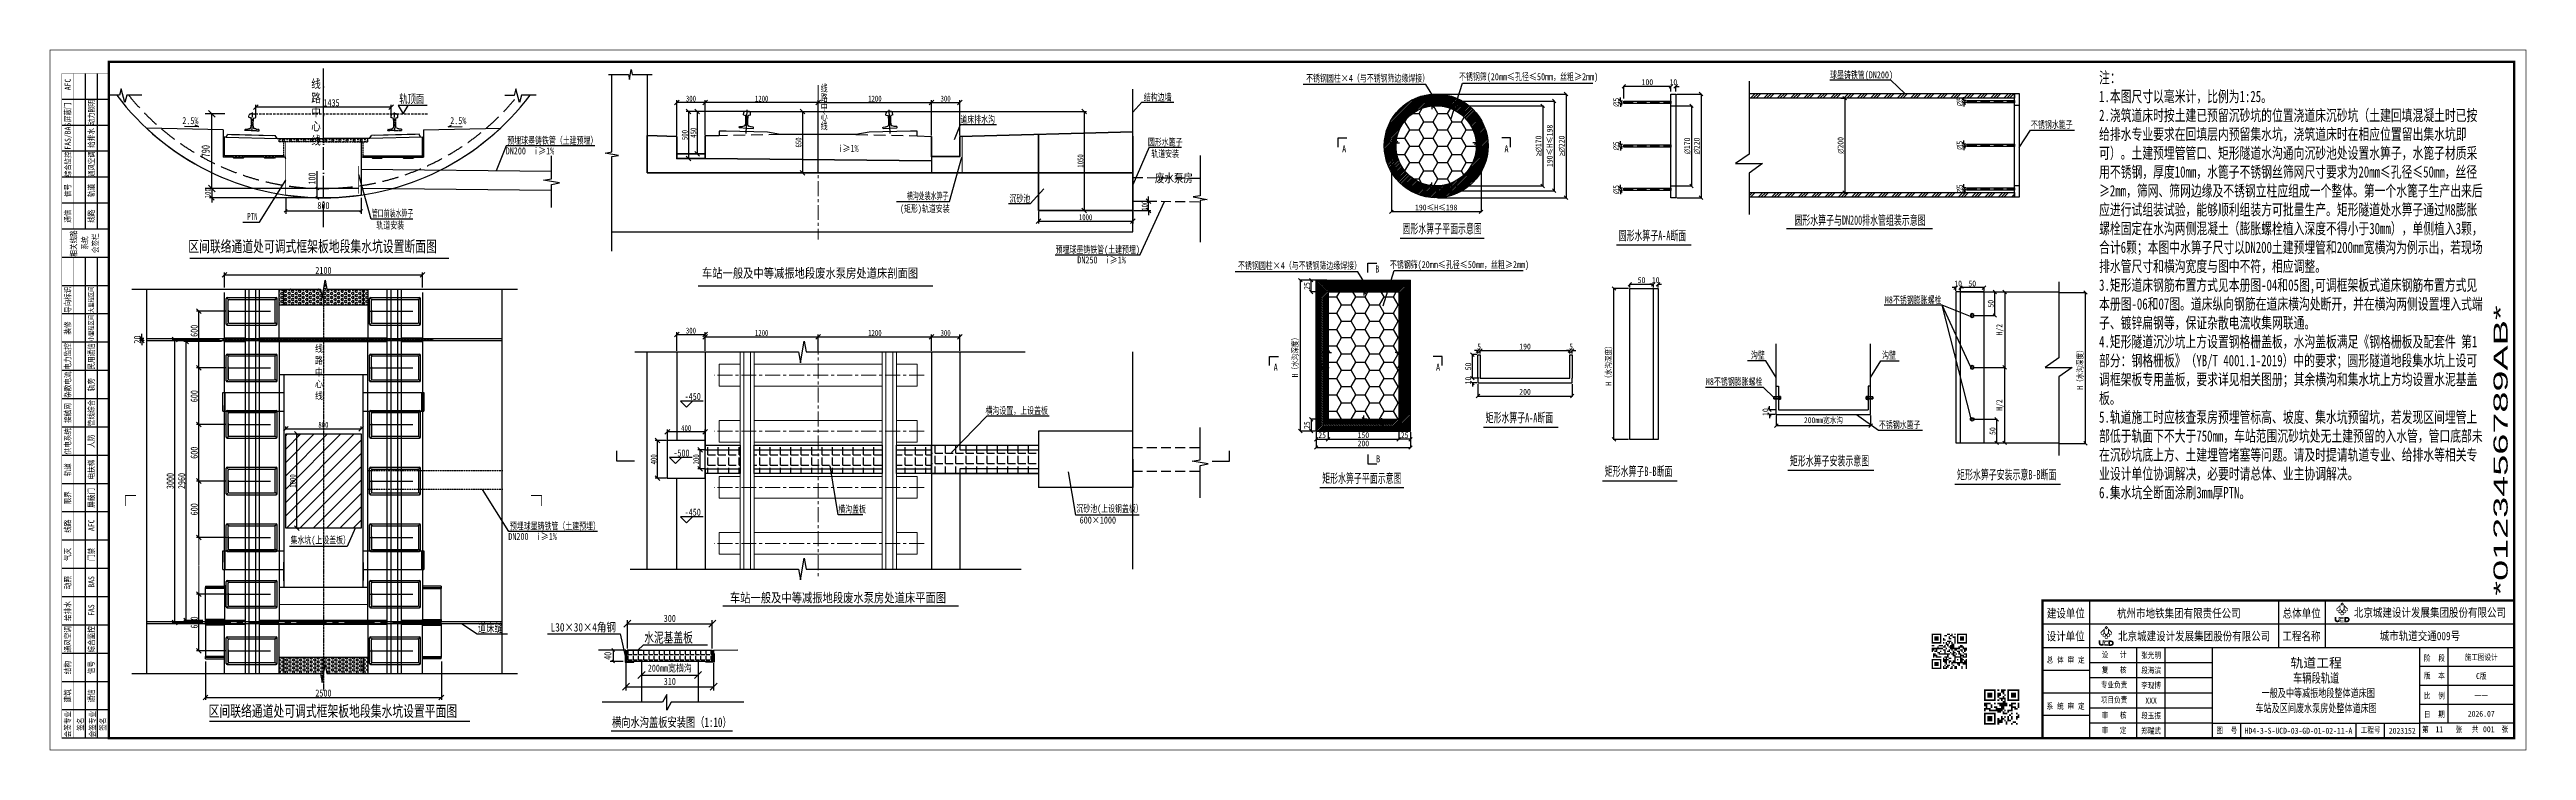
# Model space of a CAD drawing. Header units: inches. Extents: x 543053 to 596620, y -30642 to -5315.
# Drawn here: x 570361 to 596620, y -30642 to -23208 of the extents above; entities that cross this region are included whole.
import ezdxf
from ezdxf.enums import TextEntityAlignment as Align

# ---------------------------------------------------------------- set-up
doc = ezdxf.new("R2010")
doc.units = ezdxf.units.IN
doc.header["$MEASUREMENT"] = 0
doc.header["$PDSIZE"] = -20
for name, pattern in [('ACAD_ISO04W100', [30.5, 24, -3, 0.5, -3]), ('CENTER', [50.8, 31.75, -6.35, 6.35, -6.35]), ('DASH', [3.5, 2.5, -1]), ('DASHED', [0.5, 0.35, -0.15]), ('DASHED2', [0.375, 0.25, -0.125]), ('PHANTOM2', [1.25, 0.625, -0.125, 0.125, -0.125, 0.125, -0.125])]:
    doc.linetypes.add(name, pattern=pattern)
doc.layers.get('DEFPOINTS').update_dxf_attribs({"color": 250})
for name, color, linetype in [('07', 6, 'CENTER'), ('2', 5, 'Continuous'), ('3', 3, 'Continuous'), ('4', 4, 'Continuous'), ('7', 7, 'Continuous'), ('Axes', 7, 'ACAD_ISO04W100'), ('BZ', 7, 'Continuous'), ('CCX', 2, 'Continuous'), ('DIM_ELEV', 3, 'Continuous'), ('D■02 地材填充', 250, 'Continuous'), ('GesoftDrawFrameCountersignBlockLayer', 7, 'Continuous'), ('GesoftDrawFrameCountersignLayer', 7, 'Continuous'), ('GesoftDrawFrameFrameBlockLayer', 7, 'Continuous'), ('GesoftDrawFrameInLineLayer', 85, 'Continuous'), ('GesoftDrawFrameOutLineLayer', 180, 'Continuous'), ('GesoftDrawFrameTitleLayer', 7, 'Continuous'), ('Main', 4, 'Continuous'), ('P★10 文字说明', 50, 'Continuous'), ('Q◆03 公共标注', 44, 'Continuous'), ('S', 2, 'Continuous'), ('Secondary', 7, 'Continuous'), ('wall-w', 6, 'Continuous'), ('Wall-混凝土墙', 200, 'Continuous'), ('中心线', 3, 'CENTER'), ('图标注', 3, 'Continuous'), ('尺寸标注', 7, 'Continuous'), ('枠', 6, 'Continuous'), ('标注', 3, 'Continuous'), ('粗实线', 4, 'Continuous'), ('结构线', 3, 'Continuous'), ('道床', 4, 'Continuous'), ('钢轨轨枕', 7, 'Continuous'), ('铁垫板', 7, 'Continuous')]:
    doc.layers.add(name, color=color, linetype=linetype)
doc.layers.add('结构轮廓', color=2, linetype='Continuous', lineweight=30)
doc.styles.add('HZ', font='SimSun.ttf', dxfattribs={"width": 0.7})
doc.styles.add('HZTXT', font='SimSun.ttf', dxfattribs={"width": 0.8})
doc.styles.add('图标注', font='SimSun.ttf', dxfattribs={"width": 0.7})
doc.styles.add('宋体', font='SimSun.ttf', dxfattribs={"width": 0.8})
doc.styles.add('宋体0.7', font='SimSun.ttf', dxfattribs={"width": 0.7})
doc.styles.add('宋体样式', font='SimSun.ttf', dxfattribs={"width": 0.8})
doc.styles.add('宋体样式宽度0.65', font='SimSun.ttf', dxfattribs={"width": 0.65})
doc.styles.add('宋体样式宽度0.7', font='SimSun.ttf', dxfattribs={"width": 0.7})
doc.styles.add('宋体样式宽度0.8', font='SimSun.ttf', dxfattribs={"width": 0.8})
doc.styles.add('条形码', font='BC_C39.FBC', dxfattribs={"height": 11})
doc.styles.add('钢筋符号', font='hz-g.shx', dxfattribs={"width": 0.7, "height": 75, "bigfont": '@extfont2.shx'})
doc.dimstyles.new('1-30', dxfattribs={"dimscale": 35, "dimtxt": 2.5, "dimasz": 2, "dimexe": 2, "dimexo": 1, "dimtad": 1, "dimdec": 0, "dimzin": 4, "dimdsep": 46, "dimtxsty": '宋体0.7', "dimblk": 'OBLIQUE', "dimcen": 0.09, "dimclrd": 256, "dimclre": 256, "dimclrt": 256, "dimadec": 0, "dimazin": 0, "dimtfac": 1, "dimtdec": 0, "dimtofl": 0, "dimtmove": 0, "dimatfit": 3, "dimfxl": 0, "dimtolj": 1, "dimtzin": 0, "dimlwd": -1, "dimlwe": -1, "dimarcsym": 0})
doc.dimstyles.new('1比10', dxfattribs={"dimscale": 30, "dimtxt": 2.5, "dimasz": 2.5, "dimexe": 1.25, "dimexo": 0.625, "dimtad": 1, "dimdec": 0, "dimlfac": 0.333333, "dimzin": 0, "dimdsep": 46, "dimtxsty": '宋体', "dimblk": 'OBLIQUE', "dimcen": 0.09, "dimclrt": 7, "dimazin": 2, "dimtfac": 1, "dimtdec": 0, "dimtix": 1, "dimtmove": 1, "dimatfit": 3, "dimfxl": 0, "dimtolj": 1, "dimtzin": 0, "dimarcsym": 0})
doc.dimstyles.new('1比30', dxfattribs={"dimscale": 30, "dimtxt": 2.5, "dimasz": 1, "dimexe": 1, "dimexo": 1, "dimtad": 3, "dimdec": 0, "dimzin": 0, "dimdsep": 46, "dimtxsty": '宋体', "dimblk": 'OBLIQUE', "dimcen": 0.09, "dimadec": 0, "dimazin": 0, "dimtfac": 1, "dimtdec": 0, "dimtofl": 0, "dimtmove": 0, "dimatfit": 3, "dimfxl": 0, "dimtolj": 1, "dimtzin": 0, "dimarcsym": 0})
doc.dimstyles.new('5比1 STANDARD', dxfattribs={"dimscale": 25, "dimtxt": 2.5, "dimasz": 1.5, "dimexe": 0.125, "dimexo": 0.5, "dimgap": 0.5, "dimtad": 1, "dimdec": 0, "dimlfac": 0.2, "dimzin": 0, "dimdsep": 46, "dimtxsty": '宋体', "dimblk1": 'OBLIQUE', "dimblk2": 'OBLIQUE', "dimsah": 1, "dimcen": 0.09, "dimdle": 0.125, "dimclrd": 3, "dimclre": 3, "dimclrt": 3, "dimadec": 0, "dimazin": 0, "dimtfac": 1, "dimtdec": 0, "dimtix": 1, "dimtofl": 0, "dimtmove": 0, "dimatfit": 3, "dimldrblk": 'OBLIQUE', "dimfxl": 0, "dimtolj": 1, "dimtzin": 0, "dimlwd": -1, "dimarcsym": 0})
doc.dimstyles.new('DIMN', dxfattribs={"dimtxt": 75, "dimasz": 50, "dimexe": 25, "dimexo": 30.0005, "dimgap": 10, "dimtad": 1, "dimdec": 0, "dimzin": 0, "dimdsep": 46, "dimtxsty": 'HZ', "dimblk": 'OBLIQUE', "dimcen": 0, "dimclrt": 7, "dimazin": 2, "dimtfac": 1, "dimtdec": 0, "dimtix": 1, "dimtmove": 2, "dimatfit": 3, "dimfxl": 0, "dimtolj": 1, "dimtzin": 0, "dimarcsym": 0})
doc.dimstyles.get("Standard").update_dxf_attribs({"dimtxt": 3, "dimasz": 2.5, "dimexe": 1, "dimexo": 0.625, "dimgap": 0.5, "dimtad": 1, "dimdec": 0, "dimlfac": 10, "dimzin": 0, "dimdsep": 46, "dimtxsty": 'HZ', "dimcen": 0.09, "dimadec": 0, "dimazin": 0, "dimtfac": 1, "dimtdec": 0, "dimtofl": 0, "dimtmove": 2, "dimatfit": 3, "dimfxl": 0, "dimtolj": 1, "dimtzin": 0, "dimlwd": 15, "dimlwe": 13, "dimarcsym": 0})
doc.dimstyles.new('尺寸标注', dxfattribs={"dimtxt": 62.5, "dimasz": 50, "dimexe": 25, "dimexo": 10, "dimgap": 10, "dimtad": 1, "dimdec": 0, "dimzin": 0, "dimdsep": 46, "dimtxsty": 'HZ', "dimblk": 'OBLIQUE', "dimcen": 0.09, "dimclrt": 7, "dimazin": 2, "dimtfac": 1, "dimtdec": 0, "dimtix": 1, "dimtmove": 1, "dimatfit": 3, "dimfxl": 0, "dimtolj": 1, "dimtzin": 0, "dimarcsym": 0})
pattern_1 = [(45, (51960.701, -10886.954), (-17.6776695, 17.6776695), []), (135, (51960.701, -10886.954), (-17.6776695, -17.6776695), [])]
pattern_2 = [(0, (51960.701, -10886.954), (0, 21.6506351), [12.5, -25]), (120, (51960.701, -10886.954), (-18.75, -10.82531755), [12.5, -25]), (60, (51973.201, -10886.954), (-18.75, 10.82531755), [12.5, -25])]

# ---------------------------------------------------------------- blocks, each defined once
blk = doc.blocks.new('_OBLIQUE')
at = {"color": 0, "linetype": 'ByBlock'}
blk.add_line((-0.5, -0.5), (0.5, 0.5), dxfattribs=at)
blk = doc.blocks.new('*D7')
at = {"layer": 'DEFPOINTS', "color": 0, "transparency": 16777216}
for p in [(572547, -23820), (572547, -23919), (573982, -23962)]:
    blk.add_point(p, dxfattribs=at)
at = {"layer": 'Q◆03 公共标注', "color": 0, "lineweight": -2, "transparency": 16777216}
for p, q in [((572547, -23889), (572547, -23795)), ((573982, -23820), (572547, -23820)), ((573982, -23932), (573982, -23795))]:
    blk.add_line(p, q, dxfattribs=at)
at = {"layer": 'Q◆03 公共标注', "color": 0, "lineweight": -2, "transparency": 16777216, "xscale": 50, "yscale": 50, "zscale": 50, "rotation": 180}
blk.add_blockref('_OBLIQUE', (572547, -23820), dxfattribs=at)
at = {"layer": 'Q◆03 公共标注', "color": 0, "lineweight": -2, "transparency": 16777216, "xscale": 50, "yscale": 50, "zscale": 50}
blk.add_blockref('_OBLIQUE', (573982, -23820), dxfattribs=at)
at = {"layer": 'Q◆03 公共标注', "color": 7, "transparency": 16777216, "insert": (573265, -23773), "char_height": 75, "attachment_point": 5, "style": 'HZ'}
blk.add_mtext('\\A1;    1435', dxfattribs=at)
blk = doc.blocks.new('*D6')
at = {"layer": 'DEFPOINTS', "color": 0, "transparency": 16777216}
for p in [(572865, -24752), (573665, -24751), (573665, -24919)]:
    blk.add_point(p, dxfattribs=at)
at = {"layer": '粗实线', "color": 0, "lineweight": -2, "transparency": 16777216}
for p, q in [((572865, -24782), (572865, -24949)), ((572865, -24919), (573665, -24919)), ((573665, -24781), (573665, -24949))]:
    blk.add_line(p, q, dxfattribs=at)
at = {"layer": '粗实线', "color": 0, "lineweight": -2, "transparency": 16777216, "xscale": 30, "yscale": 30, "zscale": 30, "rotation": 180}
blk.add_blockref('_OBLIQUE', (572865, -24919), dxfattribs=at)
at = {"layer": '粗实线', "color": 0, "lineweight": -2, "transparency": 16777216, "xscale": 30, "yscale": 30, "zscale": 30}
blk.add_blockref('_OBLIQUE', (573665, -24919), dxfattribs=at)
at = {"layer": '粗实线', "color": 0, "transparency": 16777216, "insert": (573265, -24863), "char_height": 75, "attachment_point": 5, "style": '宋体'}
blk.add_mtext('\\A1;800', dxfattribs=at)
blk = doc.blocks.new('*D8')
at = {"transparency": 16777216}
for p, q in [((572221, -23891), (572011, -23891)), ((572081, -24682), (572081, -23891)), ((572221, -24682), (572011, -24682))]:
    blk.add_line(p, q, dxfattribs=at)
at = {"layer": 'DEFPOINTS', "color": 0, "transparency": 16777216}
for p in [(572081, -23891), (572907, -23891), (573265, -24682, 0)]:
    blk.add_point(p, dxfattribs=at)
at = {"transparency": 16777216, "xscale": 70, "yscale": 70, "zscale": 70}
for p, rotation in [((572081, -23891), 90), ((572081, -24682), 270)]:
    blk.add_blockref('_OBLIQUE', p, dxfattribs=dict(at, rotation=rotation))
at = {"transparency": 16777216, "insert": (572016, -24286), "char_height": 87.5, "attachment_point": 5, "rotation": 90, "style": '宋体0.7'}
blk.add_mtext('\\A1;790', dxfattribs=at)
blk = doc.blocks.new('*D9')
at = {"layer": 'DEFPOINTS', "color": 0, "transparency": 16777216}
for p in [(573266, -24682), (572081, -24782), (573265, -24782, 0)]:
    blk.add_point(p, dxfattribs=at)
at = {"layer": '尺寸标注', "color": 0, "lineweight": -2, "transparency": 16777216}
for p, q in [((573256, -24682), (572056, -24682)), ((572081, -24682), (572081, -24632)), ((572081, -24682), (572081, -24782)), ((573255, -24782), (572056, -24782)), ((572081, -24782), (572081, -24832))]:
    blk.add_line(p, q, dxfattribs=at)
at = {"layer": '尺寸标注', "color": 0, "lineweight": -2, "transparency": 16777216, "xscale": 50, "yscale": 50, "zscale": 50}
for p, rotation in [((572081, -24682), 270), ((572081, -24782), 90)]:
    blk.add_blockref('_OBLIQUE', p, dxfattribs=dict(at, rotation=rotation))
at = {"layer": '尺寸标注', "color": 7, "transparency": 16777216, "insert": (572040, -24732), "char_height": 62.5, "attachment_point": 5, "rotation": 90, "style": 'HZ'}
blk.add_mtext('\\A1;100', dxfattribs=at)
blk = doc.blocks.new('*D11')
at = {"layer": 'DEFPOINTS', "color": 0, "transparency": 16777216}
for p in [(571810, -26304), (572215, -26304), (572015, -29264)]:
    blk.add_point(p, dxfattribs=at)
at = {"layer": 'Q◆03 公共标注', "color": 0, "lineweight": -2, "transparency": 16777216}
for p, q in [((572185, -26304), (571785, -26304)), ((571810, -29264), (571810, -26304)), ((571985, -29264), (571785, -29264))]:
    blk.add_line(p, q, dxfattribs=at)
at = {"layer": 'Q◆03 公共标注', "color": 0, "lineweight": -2, "transparency": 16777216, "xscale": 50, "yscale": 50, "zscale": 50}
for p, rotation in [((571810, -26304), 90), ((571810, -29264), 270)]:
    blk.add_blockref('_OBLIQUE', p, dxfattribs=dict(at, rotation=rotation))
at = {"layer": 'Q◆03 公共标注', "color": 7, "transparency": 16777216, "insert": (571762, -27784), "char_height": 75, "attachment_point": 5, "rotation": 90, "style": 'HZ'}
blk.add_mtext('\\A1;2960', dxfattribs=at)
blk = doc.blocks.new('*D12')
at = {"layer": 'DEFPOINTS', "color": 0, "transparency": 16777216}
for p in [(571688, -26284), (572193, -26284), (572015, -29284)]:
    blk.add_point(p, dxfattribs=at)
at = {"layer": 'Q◆03 公共标注', "color": 0, "lineweight": -2, "transparency": 16777216}
for p, q in [((572163, -26284), (571663, -26284)), ((571688, -29284), (571688, -26284)), ((571985, -29284), (571663, -29284))]:
    blk.add_line(p, q, dxfattribs=at)
at = {"layer": 'Q◆03 公共标注', "color": 0, "lineweight": -2, "transparency": 16777216, "xscale": 50, "yscale": 50, "zscale": 50}
for p, rotation in [((571688, -26284), 90), ((571688, -29284), 270)]:
    blk.add_blockref('_OBLIQUE', p, dxfattribs=dict(at, rotation=rotation))
at = {"layer": 'Q◆03 公共标注', "color": 7, "transparency": 16777216, "insert": (571640, -27784), "char_height": 75, "attachment_point": 5, "rotation": 90, "style": 'HZ'}
blk.add_mtext('\\A1;3000', dxfattribs=at)
blk = doc.blocks.new('*D13')
at = {"layer": 'DEFPOINTS', "color": 0, "transparency": 16777216}
for p in [(574315, -25598), (572215, -25763), (574315, -25763)]:
    blk.add_point(p, dxfattribs=at)
at = {"layer": 'Q◆03 公共标注', "color": 0, "lineweight": -2, "transparency": 16777216}
for p, q in [((572215, -25733), (572215, -25573)), ((572215, -25598), (574315, -25598)), ((574315, -25733), (574315, -25573))]:
    blk.add_line(p, q, dxfattribs=at)
at = {"layer": 'Q◆03 公共标注', "color": 0, "lineweight": -2, "transparency": 16777216, "xscale": 50, "yscale": 50, "zscale": 50, "rotation": 180}
blk.add_blockref('_OBLIQUE', (572215, -25598), dxfattribs=at)
at = {"layer": 'Q◆03 公共标注', "color": 0, "lineweight": -2, "transparency": 16777216, "xscale": 50, "yscale": 50, "zscale": 50}
blk.add_blockref('_OBLIQUE', (574315, -25598), dxfattribs=at)
at = {"layer": 'Q◆03 公共标注', "color": 7, "transparency": 16777216, "insert": (573265, -25551), "char_height": 75, "attachment_point": 5, "style": 'HZ'}
blk.add_mtext('\\A1;2100', dxfattribs=at)
blk = doc.blocks.new('*D14')
at = {"layer": 'DEFPOINTS', "color": 0, "transparency": 16777216}
for p in [(572015, -29669), (574515, -29669), (574515, -30080)]:
    blk.add_point(p, dxfattribs=at)
at = {"layer": 'Q◆03 公共标注', "color": 0, "lineweight": -2, "transparency": 16777216}
for p, q in [((572015, -29699), (572015, -30105)), ((574515, -29699), (574515, -30105)), ((572015, -30080), (574515, -30080))]:
    blk.add_line(p, q, dxfattribs=at)
at = {"layer": 'Q◆03 公共标注', "color": 0, "lineweight": -2, "transparency": 16777216, "xscale": 50, "yscale": 50, "zscale": 50, "rotation": 180}
blk.add_blockref('_OBLIQUE', (572015, -30080), dxfattribs=at)
at = {"layer": 'Q◆03 公共标注', "color": 0, "lineweight": -2, "transparency": 16777216, "xscale": 50, "yscale": 50, "zscale": 50}
blk.add_blockref('_OBLIQUE', (574515, -30080), dxfattribs=at)
at = {"layer": 'Q◆03 公共标注', "color": 7, "transparency": 16777216, "insert": (573265, -30033), "char_height": 75, "attachment_point": 5, "style": 'HZ'}
blk.add_mtext('\\A1;2500', dxfattribs=at)
blk = doc.blocks.new('*D10')
at = {"layer": 'BZ', "color": 0, "lineweight": 13, "transparency": 16777216}
for p, q in [((572795, -28975), (572795, -29096)), ((573735, -28975), (573735, -29096))]:
    blk.add_line(p, q, dxfattribs=at)
at = {"layer": 'BZ', "color": 0, "lineweight": 15, "transparency": 16777216}
blk.add_line((572797, -29095), (573732, -29095), dxfattribs=at)
at = {"layer": 'BZ', "color": 0, "transparency": 16777216}
for points in [[(572797, -29095), (572797, -29095), (572795, -29095)], [(573732, -29095), (573732, -29095), (573735, -29095)]]:
    blk.add_solid(points, dxfattribs=at)
at = {"layer": 'DEFPOINTS', "color": 0, "transparency": 16777216}
for p in [(572795, -28974), (573735, -28974), (573735, -29095)]:
    blk.add_point(p, dxfattribs=at)
at = {"layer": 'BZ', "color": 0, "transparency": 16777216, "insert": (573265, -29093), "char_height": 3, "attachment_point": 5, "style": 'HZ'}
blk.add_mtext('\\A1;9400', dxfattribs=at)
blk = doc.blocks.new('*D15')
at = {"layer": 'BZ', "color": 0, "lineweight": 13, "transparency": 16777216}
for p, q in [((572252, -28384), (571944, -28384)), ((572252, -28984), (571944, -28984))]:
    blk.add_line(p, q, dxfattribs=at)
at = {"layer": 'BZ', "color": 0, "lineweight": 15, "transparency": 16777216}
for p, q in [((571945, -28387), (571945, -28681)), ((571945, -28982), (571945, -28687))]:
    blk.add_line(p, q, dxfattribs=at)
at = {"layer": 'BZ', "color": 0, "transparency": 16777216}
for points in [[(571945, -28387), (571945, -28387), (571945, -28384)], [(571945, -28982), (571945, -28982), (571945, -28984)]]:
    blk.add_solid(points, dxfattribs=at)
at = {"layer": 'DEFPOINTS', "color": 0, "transparency": 16777216}
for p in [(571945, -28384), (572253, -28384), (572253, -28984)]:
    blk.add_point(p, dxfattribs=at)
at = {"layer": 'BZ', "color": 0, "transparency": 16777216, "insert": (571945, -28684), "char_height": 3, "attachment_point": 5, "rotation": 90, "style": 'HZ'}
blk.add_mtext('\\A1;6000', dxfattribs=at)
blk = doc.blocks.new('*D16')
at = {"layer": 'DEFPOINTS', "color": 0, "transparency": 16777216}
for p in [(571945, -26584), (572253, -26584), (572253, -27184)]:
    blk.add_point(p, dxfattribs=at)
at = {"layer": 'Q◆03 公共标注', "color": 0, "lineweight": -2, "transparency": 16777216}
for p, q in [((572223, -26584), (571920, -26584)), ((571945, -27184), (571945, -26584)), ((572223, -27184), (571920, -27184))]:
    blk.add_line(p, q, dxfattribs=at)
at = {"layer": 'Q◆03 公共标注', "color": 0, "lineweight": -2, "transparency": 16777216, "xscale": 50, "yscale": 50, "zscale": 50}
for p, rotation in [((571945, -26584), 90), ((571945, -27184), 270)]:
    blk.add_blockref('_OBLIQUE', p, dxfattribs=dict(at, rotation=rotation))
at = {"layer": 'Q◆03 公共标注', "color": 7, "transparency": 16777216, "insert": (571895, -26884), "char_height": 75, "attachment_point": 5, "rotation": 90, "style": 'HZ'}
blk.add_mtext('\\A1;600', dxfattribs=at)
blk = doc.blocks.new('*D17')
at = {"layer": 'DEFPOINTS', "color": 0, "transparency": 16777216}
for p in [(571945, -25984), (572253, -25984), (572253, -26584)]:
    blk.add_point(p, dxfattribs=at)
at = {"layer": 'Q◆03 公共标注', "color": 0, "lineweight": -2, "transparency": 16777216}
for p, q in [((572223, -25984), (571920, -25984)), ((571945, -26584), (571945, -25984)), ((572223, -26584), (571920, -26584))]:
    blk.add_line(p, q, dxfattribs=at)
at = {"layer": 'Q◆03 公共标注', "color": 0, "lineweight": -2, "transparency": 16777216, "xscale": 50, "yscale": 50, "zscale": 50}
for p, rotation in [((571945, -25984), 90), ((571945, -26584), 270)]:
    blk.add_blockref('_OBLIQUE', p, dxfattribs=dict(at, rotation=rotation))
at = {"layer": 'Q◆03 公共标注', "color": 7, "transparency": 16777216, "insert": (571895, -26191), "char_height": 75, "attachment_point": 5, "rotation": 90, "style": 'HZ'}
blk.add_mtext('\\A1;600', dxfattribs=at)
blk = doc.blocks.new('*D18')
at = {"layer": 'DEFPOINTS', "color": 0, "transparency": 16777216}
for p in [(571945, -27184), (572253, -27184), (572253, -27784)]:
    blk.add_point(p, dxfattribs=at)
at = {"layer": 'Q◆03 公共标注', "color": 0, "lineweight": -2, "transparency": 16777216}
for p, q in [((572223, -27184), (571920, -27184)), ((571945, -27784), (571945, -27184)), ((572223, -27784), (571920, -27784))]:
    blk.add_line(p, q, dxfattribs=at)
at = {"layer": 'Q◆03 公共标注', "color": 0, "lineweight": -2, "transparency": 16777216, "xscale": 50, "yscale": 50, "zscale": 50}
for p, rotation in [((571945, -27184), 90), ((571945, -27784), 270)]:
    blk.add_blockref('_OBLIQUE', p, dxfattribs=dict(at, rotation=rotation))
at = {"layer": 'Q◆03 公共标注', "color": 7, "transparency": 16777216, "insert": (571895, -27484), "char_height": 75, "attachment_point": 5, "rotation": 90, "style": 'HZ'}
blk.add_mtext('\\A1;600', dxfattribs=at)
blk = doc.blocks.new('*D19')
at = {"layer": 'DEFPOINTS', "color": 0, "transparency": 16777216}
for p in [(571945, -27784), (572253, -27784), (572253, -28384)]:
    blk.add_point(p, dxfattribs=at)
at = {"layer": 'Q◆03 公共标注', "color": 0, "lineweight": -2, "transparency": 16777216}
for p, q in [((572223, -27784), (571920, -27784)), ((571945, -28384), (571945, -27784)), ((572223, -28384), (571920, -28384))]:
    blk.add_line(p, q, dxfattribs=at)
at = {"layer": 'Q◆03 公共标注', "color": 0, "lineweight": -2, "transparency": 16777216, "xscale": 50, "yscale": 50, "zscale": 50}
for p, rotation in [((571945, -27784), 90), ((571945, -28384), 270)]:
    blk.add_blockref('_OBLIQUE', p, dxfattribs=dict(at, rotation=rotation))
at = {"layer": 'Q◆03 公共标注', "color": 7, "transparency": 16777216, "insert": (571895, -28084), "char_height": 75, "attachment_point": 5, "rotation": 90, "style": 'HZ'}
blk.add_mtext('\\A1;600', dxfattribs=at)
blk = doc.blocks.new('*D20')
at = {"layer": 'DEFPOINTS', "color": 0, "transparency": 16777216}
for p in [(571945, -28984), (572253, -28984), (572253, -29584)]:
    blk.add_point(p, dxfattribs=at)
at = {"layer": 'Q◆03 公共标注', "color": 0, "lineweight": -2, "transparency": 16777216}
for p, q in [((572223, -28984), (571920, -28984)), ((571945, -29584), (571945, -28984)), ((572223, -29584), (571920, -29584))]:
    blk.add_line(p, q, dxfattribs=at)
at = {"layer": 'Q◆03 公共标注', "color": 0, "lineweight": -2, "transparency": 16777216, "xscale": 50, "yscale": 50, "zscale": 50}
for p, rotation in [((571945, -28984), 90), ((571945, -29584), 270)]:
    blk.add_blockref('_OBLIQUE', p, dxfattribs=dict(at, rotation=rotation))
at = {"layer": 'Q◆03 公共标注', "color": 7, "transparency": 16777216, "insert": (571895, -29284), "char_height": 75, "attachment_point": 5, "rotation": 90, "style": 'HZ'}
blk.add_mtext('\\A1;600', dxfattribs=at)
blk = doc.blocks.new('*D21')
at = {"layer": 'DEFPOINTS', "color": 0, "transparency": 16777216}
for p in [(571341, -26274), (571392, -26274), (571392, -26294)]:
    blk.add_point(p, dxfattribs=at)
at = {"layer": 'Q◆03 公共标注', "color": 0, "lineweight": -2, "transparency": 16777216}
for p, q in [((571341, -26274), (571341, -26224)), ((571362, -26274), (571316, -26274)), ((571362, -26294), (571316, -26294)), ((571341, -26294), (571341, -26274)), ((571341, -26294), (571341, -26344))]:
    blk.add_line(p, q, dxfattribs=at)
at = {"layer": 'Q◆03 公共标注', "color": 0, "lineweight": -2, "transparency": 16777216, "xscale": 50, "yscale": 50, "zscale": 50}
for p, rotation in [((571341, -26274), 270), ((571341, -26294), 90)]:
    blk.add_blockref('_OBLIQUE', p, dxfattribs=dict(at, rotation=rotation))
at = {"layer": 'Q◆03 公共标注', "color": 7, "transparency": 16777216, "insert": (571293, -26284), "char_height": 75, "attachment_point": 5, "rotation": 90, "style": 'HZ'}
blk.add_mtext('\\A1;20', dxfattribs=at)
blk = doc.blocks.new('*D22')
at = {"layer": 'DEFPOINTS', "color": 0, "transparency": 16777216}
for p in [(572865, -27284, 0), (573665, -27230), (573665, -27284, 0)]:
    blk.add_point(p, dxfattribs=at)
at = {"layer": '尺寸标注', "color": 0, "lineweight": -2, "transparency": 16777216}
for p, q in [((572865, -27234), (572865, -27205)), ((572865, -27230), (573665, -27230)), ((573665, -27234), (573665, -27205))]:
    blk.add_line(p, q, dxfattribs=at)
at = {"layer": '尺寸标注', "color": 0, "lineweight": -2, "transparency": 16777216, "xscale": 50, "yscale": 50, "zscale": 50, "rotation": 180}
blk.add_blockref('_OBLIQUE', (572865, -27230), dxfattribs=at)
at = {"layer": '尺寸标注', "color": 0, "lineweight": -2, "transparency": 16777216, "xscale": 50, "yscale": 50, "zscale": 50}
blk.add_blockref('_OBLIQUE', (573665, -27230), dxfattribs=at)
at = {"layer": '尺寸标注', "color": 7, "transparency": 16777216, "insert": (573265, -27188), "char_height": 62.5, "attachment_point": 5, "style": 'HZ'}
blk.add_mtext('\\A1;800', dxfattribs=at)
blk = doc.blocks.new('*D23')
at = {"layer": 'DEFPOINTS', "color": 0, "transparency": 16777216}
for p in [(572845, -27284, 0), (572982, -27284), (572865, -28284, 0)]:
    blk.add_point(p, dxfattribs=at)
at = {"layer": '尺寸标注', "color": 0, "lineweight": -2, "transparency": 16777216}
for p, q in [((572978, -27284), (573007, -27284)), ((572982, -28284), (572982, -27284)), ((572978, -28284), (573007, -28284))]:
    blk.add_line(p, q, dxfattribs=at)
at = {"layer": '尺寸标注', "color": 0, "lineweight": -2, "transparency": 16777216, "xscale": 50, "yscale": 50, "zscale": 50}
for p, rotation in [((572982, -27284), 90), ((572982, -28284), 270)]:
    blk.add_blockref('_OBLIQUE', p, dxfattribs=dict(at, rotation=rotation))
at = {"layer": '尺寸标注', "color": 7, "transparency": 16777216, "insert": (572940, -27784), "char_height": 62.5, "attachment_point": 5, "rotation": 90, "style": 'HZ'}
blk.add_mtext('\\A1;1000', dxfattribs=at)
blk = doc.blocks.new('*D24')
at = {"layer": 'DEFPOINTS', "color": 0, "transparency": 16777216}
for p in [(577785, -23865), (577785, -24515), (578343, -24515)]:
    blk.add_point(p, dxfattribs=at)
at = {"layer": '尺寸标注', "color": 0, "lineweight": -2, "transparency": 16777216}
for p, q in [((577795, -23865), (578368, -23865)), ((578343, -23865), (578343, -24515)), ((577795, -24515), (578368, -24515))]:
    blk.add_line(p, q, dxfattribs=at)
at = {"layer": '尺寸标注', "color": 0, "lineweight": -2, "transparency": 16777216, "xscale": 50, "yscale": 50, "zscale": 50}
for p, rotation in [((578343, -23865), 90), ((578343, -24515), 270)]:
    blk.add_blockref('_OBLIQUE', p, dxfattribs=dict(at, rotation=rotation))
at = {"layer": '尺寸标注', "color": 7, "transparency": 16777216, "insert": (578302, -24194), "char_height": 62.5, "attachment_point": 5, "rotation": 90, "style": 'HZ'}
blk.add_mtext('\\A1;650', dxfattribs=at)
blk = doc.blocks.new('*D36')
at = {"layer": 'DEFPOINTS', "color": 0, "transparency": 16777216}
for p in [(577311, -23770), (577311, -24125), (578511, -24515)]:
    blk.add_point(p, dxfattribs=at)
at = {"layer": '尺寸标注', "color": 0, "lineweight": -2, "transparency": 16777216}
for p, q in [((577311, -24115), (577311, -23745)), ((578511, -23770), (577311, -23770)), ((578511, -24505), (578511, -23745))]:
    blk.add_line(p, q, dxfattribs=at)
at = {"layer": '尺寸标注', "color": 0, "lineweight": -2, "transparency": 16777216, "xscale": 50, "yscale": 50, "zscale": 50, "rotation": 180}
blk.add_blockref('_OBLIQUE', (577311, -23770), dxfattribs=at)
at = {"layer": '尺寸标注', "color": 0, "lineweight": -2, "transparency": 16777216, "xscale": 50, "yscale": 50, "zscale": 50}
blk.add_blockref('_OBLIQUE', (578511, -23770), dxfattribs=at)
at = {"layer": '尺寸标注', "color": 7, "transparency": 16777216, "insert": (577911, -23729), "char_height": 62.5, "attachment_point": 5, "style": 'HZ'}
blk.add_mtext('\\A1;1200', dxfattribs=at)
blk = doc.blocks.new('*D25')
at = {"layer": 'DEFPOINTS', "color": 0, "transparency": 16777216}
for p in [(579711, -23770), (579711, -24131), (578511, -24445)]:
    blk.add_point(p, dxfattribs=at)
at = {"layer": '尺寸标注', "color": 0, "lineweight": -2, "transparency": 16777216}
for p, q in [((578511, -24435), (578511, -23745)), ((578511, -23770), (579711, -23770)), ((579711, -24121), (579711, -23745))]:
    blk.add_line(p, q, dxfattribs=at)
at = {"layer": '尺寸标注', "color": 0, "lineweight": -2, "transparency": 16777216, "xscale": 50, "yscale": 50, "zscale": 50, "rotation": 180}
blk.add_blockref('_OBLIQUE', (578511, -23770), dxfattribs=at)
at = {"layer": '尺寸标注', "color": 0, "lineweight": -2, "transparency": 16777216, "xscale": 50, "yscale": 50, "zscale": 50}
blk.add_blockref('_OBLIQUE', (579711, -23770), dxfattribs=at)
at = {"layer": '尺寸标注', "color": 7, "transparency": 16777216, "insert": (579111, -23729), "char_height": 62.5, "attachment_point": 5, "style": 'HZ'}
blk.add_mtext('\\A1;1200', dxfattribs=at)
blk = doc.blocks.new('*D37')
at = {"layer": 'DEFPOINTS', "color": 0, "transparency": 16777216}
for p in [(577758, -23865), (577136, -24365), (577311, -24365)]:
    blk.add_point(p, dxfattribs=at)
at = {"layer": '尺寸标注', "color": 0, "lineweight": -2, "transparency": 16777216}
for p, q in [((577748, -23865), (577111, -23865)), ((577136, -23865), (577136, -24365)), ((577301, -24365), (577111, -24365))]:
    blk.add_line(p, q, dxfattribs=at)
at = {"layer": '尺寸标注', "color": 0, "lineweight": -2, "transparency": 16777216, "xscale": 50, "yscale": 50, "zscale": 50}
for p, rotation in [((577136, -23865), 90), ((577136, -24365), 270)]:
    blk.add_blockref('_OBLIQUE', p, dxfattribs=dict(at, rotation=rotation))
at = {"layer": '尺寸标注', "color": 7, "transparency": 16777216, "insert": (577095, -24115), "char_height": 62.5, "attachment_point": 5, "rotation": 90, "style": 'HZ'}
blk.add_mtext('\\A1;500', dxfattribs=at)
blk = doc.blocks.new('*D38')
at = {"layer": 'DEFPOINTS', "color": 0, "transparency": 16777216}
for p in [(577255, -23865), (577228, -24315), (577255, -24315)]:
    blk.add_point(p, dxfattribs=at)
at = {"layer": '尺寸标注', "color": 0, "lineweight": -2, "transparency": 16777216}
for p, q in [((577245, -23865), (577203, -23865)), ((577228, -23865), (577228, -24315)), ((577245, -24315), (577203, -24315))]:
    blk.add_line(p, q, dxfattribs=at)
at = {"layer": '尺寸标注', "color": 0, "lineweight": -2, "transparency": 16777216, "xscale": 50, "yscale": 50, "zscale": 50}
for p, rotation in [((577228, -23865), 90), ((577228, -24315), 270)]:
    blk.add_blockref('_OBLIQUE', p, dxfattribs=dict(at, rotation=rotation))
at = {"layer": '尺寸标注', "color": 7, "transparency": 16777216, "insert": (577187, -24090), "char_height": 62.5, "attachment_point": 5, "rotation": 90, "style": 'HZ'}
blk.add_mtext('\\A1;450', dxfattribs=at)
blk = doc.blocks.new('*D26')
at = {"color": 0, "lineweight": -2, "transparency": 16777216}
for p, q in [((580845, -24925), (580845, -25053)), ((581845, -24925), (581845, -25053)), ((580845, -25028), (581845, -25028))]:
    blk.add_line(p, q, dxfattribs=at)
at = {"layer": 'DEFPOINTS', "color": 0, "transparency": 16777216}
for p in [(580845, -24915), (581845, -24915), (581845, -25028)]:
    blk.add_point(p, dxfattribs=at)
at = {"color": 0, "lineweight": -2, "transparency": 16777216, "xscale": 50, "yscale": 50, "zscale": 50, "rotation": 180}
blk.add_blockref('_OBLIQUE', (580845, -25028), dxfattribs=at)
at = {"color": 0, "lineweight": -2, "transparency": 16777216, "xscale": 50, "yscale": 50, "zscale": 50}
blk.add_blockref('_OBLIQUE', (581845, -25028), dxfattribs=at)
at = {"color": 7, "transparency": 16777216, "insert": (581345, -24987), "char_height": 62.5, "attachment_point": 5, "style": 'HZ'}
blk.add_mtext('\\A1;1000', dxfattribs=at)
blk = doc.blocks.new('*D27')
at = {"color": 0, "lineweight": -2, "transparency": 16777216}
for p, q in [((581855, -24915), (582037, -24915)), ((581856, -24815), (582037, -24815)), ((582012, -24815), (582012, -24765)), ((582012, -24915), (582012, -24815)), ((582012, -24915), (582012, -24965))]:
    blk.add_line(p, q, dxfattribs=at)
at = {"layer": 'DEFPOINTS', "color": 0, "transparency": 16777216}
for p in [(581845, -24915), (581846, -24815), (582012, -24815)]:
    blk.add_point(p, dxfattribs=at)
at = {"color": 0, "lineweight": -2, "transparency": 16777216, "xscale": 50, "yscale": 50, "zscale": 50}
for p, rotation in [((582012, -24815), 270), ((582012, -24915), 90)]:
    blk.add_blockref('_OBLIQUE', p, dxfattribs=dict(at, rotation=rotation))
at = {"color": 7, "transparency": 16777216, "insert": (581971, -24865), "char_height": 62.5, "attachment_point": 5, "rotation": 90, "style": 'HZ'}
blk.add_mtext('\\A1;100', dxfattribs=at)
blk = doc.blocks.new('*D28')
at = {"color": 0, "lineweight": -2, "transparency": 16777216}
for p, q in [((579101, -23865), (581356, -23865)), ((581331, -23865), (581331, -24915)), ((581247, -24915), (581356, -24915))]:
    blk.add_line(p, q, dxfattribs=at)
at = {"layer": 'DEFPOINTS', "color": 0, "transparency": 16777216}
for p in [(579091, -23865), (581237, -24915), (581331, -24915)]:
    blk.add_point(p, dxfattribs=at)
at = {"color": 0, "lineweight": -2, "transparency": 16777216, "xscale": 50, "yscale": 50, "zscale": 50}
for p, rotation in [((581331, -23865), 90), ((581331, -24915), 270)]:
    blk.add_blockref('_OBLIQUE', p, dxfattribs=dict(at, rotation=rotation))
at = {"color": 7, "transparency": 16777216, "insert": (581290, -24390), "char_height": 62.5, "attachment_point": 5, "rotation": 90, "style": 'HZ'}
blk.add_mtext('\\A1;1050', dxfattribs=at)
blk = doc.blocks.new('*D29')
at = {"layer": 'DEFPOINTS', "color": 0, "transparency": 16777216}
for p in [(580011, -23770), (579711, -23981), (580011, -24129)]:
    blk.add_point(p, dxfattribs=at)
at = {"layer": '尺寸标注', "color": 0, "lineweight": -2, "transparency": 16777216}
for p, q in [((579711, -23971), (579711, -23745)), ((579711, -23770), (580011, -23770)), ((580011, -24119), (580011, -23745))]:
    blk.add_line(p, q, dxfattribs=at)
at = {"layer": '尺寸标注', "color": 0, "lineweight": -2, "transparency": 16777216, "xscale": 50, "yscale": 50, "zscale": 50, "rotation": 180}
blk.add_blockref('_OBLIQUE', (579711, -23770), dxfattribs=at)
at = {"layer": '尺寸标注', "color": 0, "lineweight": -2, "transparency": 16777216, "xscale": 50, "yscale": 50, "zscale": 50}
blk.add_blockref('_OBLIQUE', (580011, -23770), dxfattribs=at)
at = {"layer": '尺寸标注', "color": 7, "transparency": 16777216, "insert": (579861, -23729), "char_height": 62.5, "attachment_point": 5, "style": 'HZ'}
blk.add_mtext('\\A1;300', dxfattribs=at)
blk = doc.blocks.new('*D30')
at = {"layer": 'DEFPOINTS', "color": 0, "transparency": 16777216}
for p in [(577011, -23770), (577011, -24129), (577311, -23981)]:
    blk.add_point(p, dxfattribs=at)
at = {"layer": '尺寸标注', "color": 0, "lineweight": -2, "transparency": 16777216}
for p, q in [((577011, -24119), (577011, -23745)), ((577311, -23770), (577011, -23770)), ((577311, -23971), (577311, -23745))]:
    blk.add_line(p, q, dxfattribs=at)
at = {"layer": '尺寸标注', "color": 0, "lineweight": -2, "transparency": 16777216, "xscale": 50, "yscale": 50, "zscale": 50, "rotation": 180}
blk.add_blockref('_OBLIQUE', (577011, -23770), dxfattribs=at)
at = {"layer": '尺寸标注', "color": 0, "lineweight": -2, "transparency": 16777216, "xscale": 50, "yscale": 50, "zscale": 50}
blk.add_blockref('_OBLIQUE', (577311, -23770), dxfattribs=at)
at = {"layer": '尺寸标注', "color": 7, "transparency": 16777216, "insert": (577161, -23729), "char_height": 62.5, "attachment_point": 5, "style": 'HZ'}
blk.add_mtext('\\A1;300', dxfattribs=at)
blk = doc.blocks.new('*D39')
at = {"layer": 'DEFPOINTS', "color": 0, "transparency": 16777216}
for p in [(577259, -27454), (577311, -27454), (577311, -27654)]:
    blk.add_point(p, dxfattribs=at)
at = {"layer": '尺寸标注', "color": 0, "lineweight": -2, "transparency": 16777216}
for p, q in [((577301, -27454), (577234, -27454)), ((577259, -27654), (577259, -27454)), ((577301, -27654), (577234, -27654))]:
    blk.add_line(p, q, dxfattribs=at)
at = {"layer": '尺寸标注', "color": 0, "lineweight": -2, "transparency": 16777216, "xscale": 50, "yscale": 50, "zscale": 50}
for p, rotation in [((577259, -27454), 90), ((577259, -27654), 270)]:
    blk.add_blockref('_OBLIQUE', p, dxfattribs=dict(at, rotation=rotation))
at = {"layer": '尺寸标注', "color": 7, "transparency": 16777216, "insert": (577217, -27554), "char_height": 62.5, "attachment_point": 5, "rotation": 90, "style": 'HZ'}
blk.add_mtext('\\A1;200', dxfattribs=at)
blk = doc.blocks.new('*D40')
at = {"layer": 'DEFPOINTS', "color": 0, "transparency": 16777216}
for p in [(576911, -27264), (576911, -27354), (577311, -27354)]:
    blk.add_point(p, dxfattribs=at)
at = {"layer": '尺寸标注', "color": 0, "lineweight": -2, "transparency": 16777216}
for p, q in [((576911, -27344), (576911, -27239)), ((577311, -27264), (576911, -27264)), ((577311, -27344), (577311, -27239))]:
    blk.add_line(p, q, dxfattribs=at)
at = {"layer": '尺寸标注', "color": 0, "lineweight": -2, "transparency": 16777216, "xscale": 50, "yscale": 50, "zscale": 50, "rotation": 180}
blk.add_blockref('_OBLIQUE', (576911, -27264), dxfattribs=at)
at = {"layer": '尺寸标注', "color": 0, "lineweight": -2, "transparency": 16777216, "xscale": 50, "yscale": 50, "zscale": 50}
blk.add_blockref('_OBLIQUE', (577311, -27264), dxfattribs=at)
at = {"layer": '尺寸标注', "color": 7, "transparency": 16777216, "insert": (577111, -27223), "char_height": 62.5, "attachment_point": 5, "style": 'HZ'}
blk.add_mtext('\\A1;400', dxfattribs=at)
blk = doc.blocks.new('*D31')
at = {"layer": 'DEFPOINTS', "color": 0, "transparency": 16777216}
for p in [(576808, -27354), (576911, -27354), (576911, -27754)]:
    blk.add_point(p, dxfattribs=at)
at = {"layer": '尺寸标注', "color": 0, "lineweight": -2, "transparency": 16777216}
for p, q in [((576901, -27354), (576783, -27354)), ((576808, -27754), (576808, -27354)), ((576901, -27754), (576783, -27754))]:
    blk.add_line(p, q, dxfattribs=at)
at = {"layer": '尺寸标注', "color": 0, "lineweight": -2, "transparency": 16777216, "xscale": 50, "yscale": 50, "zscale": 50}
for p, rotation in [((576808, -27354), 90), ((576808, -27754), 270)]:
    blk.add_blockref('_OBLIQUE', p, dxfattribs=dict(at, rotation=rotation))
at = {"layer": '尺寸标注', "color": 7, "transparency": 16777216, "insert": (576766, -27554), "char_height": 62.5, "attachment_point": 5, "rotation": 90, "style": 'HZ'}
blk.add_mtext('\\A1;400', dxfattribs=at)
blk = doc.blocks.new('*D32')
at = {"layer": 'DEFPOINTS', "color": 0, "transparency": 16777216}
for p in [(577311, -26230), (577011, -26415), (577311, -26415)]:
    blk.add_point(p, dxfattribs=at)
at = {"layer": '尺寸标注', "color": 0, "lineweight": -2, "transparency": 16777216}
for p, q in [((577011, -26405), (577011, -26205)), ((577011, -26230), (577311, -26230)), ((577311, -26405), (577311, -26205))]:
    blk.add_line(p, q, dxfattribs=at)
at = {"layer": '尺寸标注', "color": 0, "lineweight": -2, "transparency": 16777216, "xscale": 50, "yscale": 50, "zscale": 50, "rotation": 180}
blk.add_blockref('_OBLIQUE', (577011, -26230), dxfattribs=at)
at = {"layer": '尺寸标注', "color": 0, "lineweight": -2, "transparency": 16777216, "xscale": 50, "yscale": 50, "zscale": 50}
blk.add_blockref('_OBLIQUE', (577311, -26230), dxfattribs=at)
at = {"layer": '尺寸标注', "color": 7, "transparency": 16777216, "insert": (577161, -26189), "char_height": 62.5, "attachment_point": 5, "style": 'HZ'}
blk.add_mtext('\\A1;300', dxfattribs=at)
blk = doc.blocks.new('*D33')
at = {"layer": 'DEFPOINTS', "color": 0, "transparency": 16777216}
for p in [(578511, -26255), (577311, -26415), (578511, -26415)]:
    blk.add_point(p, dxfattribs=at)
at = {"layer": '尺寸标注', "color": 0, "lineweight": -2, "transparency": 16777216}
for p, q in [((577311, -26405), (577311, -26230)), ((577311, -26255), (578511, -26255)), ((578511, -26405), (578511, -26230))]:
    blk.add_line(p, q, dxfattribs=at)
at = {"layer": '尺寸标注', "color": 0, "lineweight": -2, "transparency": 16777216, "xscale": 50, "yscale": 50, "zscale": 50, "rotation": 180}
blk.add_blockref('_OBLIQUE', (577311, -26255), dxfattribs=at)
at = {"layer": '尺寸标注', "color": 0, "lineweight": -2, "transparency": 16777216, "xscale": 50, "yscale": 50, "zscale": 50}
blk.add_blockref('_OBLIQUE', (578511, -26255), dxfattribs=at)
at = {"layer": '尺寸标注', "color": 7, "transparency": 16777216, "insert": (577911, -26214), "char_height": 62.5, "attachment_point": 5, "style": 'HZ'}
blk.add_mtext('\\A1;1200', dxfattribs=at)
blk = doc.blocks.new('*D34')
at = {"layer": 'DEFPOINTS', "color": 0, "transparency": 16777216}
for p in [(579711, -26255), (578511, -26415), (579711, -26415)]:
    blk.add_point(p, dxfattribs=at)
at = {"layer": '尺寸标注', "color": 0, "lineweight": -2, "transparency": 16777216}
for p, q in [((578511, -26405), (578511, -26230)), ((578511, -26255), (579711, -26255)), ((579711, -26405), (579711, -26230))]:
    blk.add_line(p, q, dxfattribs=at)
at = {"layer": '尺寸标注', "color": 0, "lineweight": -2, "transparency": 16777216, "xscale": 50, "yscale": 50, "zscale": 50, "rotation": 180}
blk.add_blockref('_OBLIQUE', (578511, -26255), dxfattribs=at)
at = {"layer": '尺寸标注', "color": 0, "lineweight": -2, "transparency": 16777216, "xscale": 50, "yscale": 50, "zscale": 50}
blk.add_blockref('_OBLIQUE', (579711, -26255), dxfattribs=at)
at = {"layer": '尺寸标注', "color": 7, "transparency": 16777216, "insert": (579111, -26214), "char_height": 62.5, "attachment_point": 5, "style": 'HZ'}
blk.add_mtext('\\A1;1200', dxfattribs=at)
blk = doc.blocks.new('*D35')
at = {"layer": 'DEFPOINTS', "color": 0, "transparency": 16777216}
for p in [(580011, -26255), (579711, -26415), (580011, -26415)]:
    blk.add_point(p, dxfattribs=at)
at = {"layer": '尺寸标注', "color": 0, "lineweight": -2, "transparency": 16777216}
for p, q in [((579711, -26405), (579711, -26230)), ((579711, -26255), (580011, -26255)), ((580011, -26405), (580011, -26230))]:
    blk.add_line(p, q, dxfattribs=at)
at = {"layer": '尺寸标注', "color": 0, "lineweight": -2, "transparency": 16777216, "xscale": 50, "yscale": 50, "zscale": 50, "rotation": 180}
blk.add_blockref('_OBLIQUE', (579711, -26255), dxfattribs=at)
at = {"layer": '尺寸标注', "color": 0, "lineweight": -2, "transparency": 16777216, "xscale": 50, "yscale": 50, "zscale": 50}
blk.add_blockref('_OBLIQUE', (580011, -26255), dxfattribs=at)
at = {"layer": '尺寸标注', "color": 7, "transparency": 16777216, "insert": (579861, -26214), "char_height": 62.5, "attachment_point": 5, "style": 'HZ'}
blk.add_mtext('\\A1;300', dxfattribs=at)
blk = doc.blocks.new('*D41')
at = {"layer": 'DEFPOINTS', "color": 0, "transparency": 16777216}
for p in [(576472, -29577), (576336, -29698), (576472, -29698)]:
    blk.add_point(p, dxfattribs=at)
at = {"layer": '尺寸标注', "color": 0, "lineweight": -2, "transparency": 16777216}
for p, q in [((576442, -29577), (576306, -29577)), ((576336, -29577), (576336, -29698)), ((576442, -29698), (576306, -29698))]:
    blk.add_line(p, q, dxfattribs=at)
at = {"layer": '尺寸标注', "color": 0, "lineweight": -2, "transparency": 16777216, "xscale": 30, "yscale": 30, "zscale": 30}
for p, rotation in [((576336, -29577), 90), ((576336, -29698), 270)]:
    blk.add_blockref('_OBLIQUE', p, dxfattribs=dict(at, rotation=rotation))
at = {"layer": '尺寸标注', "color": 0, "transparency": 16777216, "insert": (576280, -29638), "char_height": 75, "attachment_point": 5, "rotation": 90, "style": '宋体'}
blk.add_mtext('\\A1;40', dxfattribs=at)
blk = doc.blocks.new('*D43')
at = {"layer": 'DEFPOINTS', "color": 0, "transparency": 16777216}
for p in [(576637, -29698), (577237, -29698), (577237, -29842)]:
    blk.add_point(p, dxfattribs=at)
at = {"layer": '尺寸标注', "color": 0, "lineweight": -2, "transparency": 16777216}
for p, q in [((576637, -29717), (576637, -29879)), ((576637, -29842), (577237, -29842)), ((577237, -29717), (577237, -29879))]:
    blk.add_line(p, q, dxfattribs=at)
at = {"layer": '尺寸标注', "color": 0, "lineweight": -2, "transparency": 16777216, "xscale": 75, "yscale": 75, "zscale": 75, "rotation": 180}
blk.add_blockref('_OBLIQUE', (576637, -29842), dxfattribs=at)
at = {"layer": '尺寸标注', "color": 0, "lineweight": -2, "transparency": 16777216, "xscale": 75, "yscale": 75, "zscale": 75}
blk.add_blockref('_OBLIQUE', (577237, -29842), dxfattribs=at)
at = {"layer": '尺寸标注', "color": 7, "transparency": 16777216, "insert": (576937, -29773), "char_height": 75, "attachment_point": 5, "style": '宋体'}
blk.add_mtext('\\A1;200mm宽横沟', dxfattribs=at)
blk = doc.blocks.new('*D42')
at = {"layer": 'DEFPOINTS', "color": 0, "transparency": 16777216}
for p in [(576472, -29698), (577402, -29698), (577402, -29966)]:
    blk.add_point(p, dxfattribs=at)
at = {"layer": '尺寸标注', "color": 0, "lineweight": -2, "transparency": 16777216}
for p, q in [((576472, -29717), (576472, -30004)), ((577402, -29717), (577402, -30004)), ((576472, -29966), (577402, -29966))]:
    blk.add_line(p, q, dxfattribs=at)
at = {"layer": '尺寸标注', "color": 0, "lineweight": -2, "transparency": 16777216, "xscale": 75, "yscale": 75, "zscale": 75, "rotation": 180}
blk.add_blockref('_OBLIQUE', (576472, -29966), dxfattribs=at)
at = {"layer": '尺寸标注', "color": 0, "lineweight": -2, "transparency": 16777216, "xscale": 75, "yscale": 75, "zscale": 75}
blk.add_blockref('_OBLIQUE', (577402, -29966), dxfattribs=at)
at = {"layer": '尺寸标注', "color": 7, "transparency": 16777216, "insert": (576937, -29910), "char_height": 75, "attachment_point": 5, "style": '宋体'}
blk.add_mtext('\\A1;310', dxfattribs=at)
blk = doc.blocks.new('*D44')
at = {"layer": 'DEFPOINTS', "color": 0, "transparency": 16777216}
for p in [(577387, -29297), (576487, -29578), (577387, -29578)]:
    blk.add_point(p, dxfattribs=at)
at = {"layer": '尺寸标注', "color": 0, "lineweight": -2, "transparency": 16777216}
for p, q in [((576487, -29559), (576487, -29260)), ((576487, -29297), (577387, -29297)), ((577387, -29559), (577387, -29260))]:
    blk.add_line(p, q, dxfattribs=at)
at = {"layer": '尺寸标注', "color": 0, "lineweight": -2, "transparency": 16777216, "xscale": 75, "yscale": 75, "zscale": 75, "rotation": 180}
blk.add_blockref('_OBLIQUE', (576487, -29297), dxfattribs=at)
at = {"layer": '尺寸标注', "color": 0, "lineweight": -2, "transparency": 16777216, "xscale": 75, "yscale": 75, "zscale": 75}
blk.add_blockref('_OBLIQUE', (577387, -29297), dxfattribs=at)
at = {"layer": '尺寸标注', "color": 7, "transparency": 16777216, "insert": (576937, -29241), "char_height": 75, "attachment_point": 5, "style": '宋体'}
blk.add_mtext('\\A1;300', dxfattribs=at)
blk = doc.blocks.new('A$C414E03F8')
at = {"layer": 'S'}
for p, q in [((0, 50), (0, 47)), ((50, 50), (0, 50)), ((1, 46), (40, 46)), ((46, 40), (46, 1)), ((50, 0), (50, 50)), ((50, 50), (50, 50)), ((47, 0), (50, 0))]:
    blk.add_line(p, q, dxfattribs=at)
for centre, radius, start, end in [((1, 47), 1.32, 180, 270), ((40, 40), 5.56, 0, 90), ((47, 1), 1.32, 180, 270)]:
    blk.add_arc(centre, radius, start, end, dxfattribs=at)
blk = doc.blocks.new('*D51')
at = {"layer": 'BZ', "color": 3, "lineweight": -2, "ltscale": 5, "transparency": 16777216}
for p, q in [((587038, -23755), (587011, -23755)), ((587038, -23780), (587011, -23780))]:
    blk.add_line(p, q, dxfattribs=at)
at = {"layer": 'BZ', "color": 3, "ltscale": 5, "transparency": 16777216}
for p, q in [((587014, -23755), (587014, -23717)), ((587014, -23780), (587014, -23817))]:
    blk.add_line(p, q, dxfattribs=at)
at = {"layer": 'DEFPOINTS', "color": 0, "linetype": 'Continuous', "ltscale": 5, "transparency": 16777216}
for p in [(587014, -23780), (587051, -23755), (587051, -23780)]:
    blk.add_point(p, dxfattribs=at)
at = {"layer": 'BZ', "color": 3, "linetype": 'Continuous', "ltscale": 5, "transparency": 16777216, "xscale": 37.5, "yscale": 37.5, "zscale": 37.5}
for p, rotation in [((587014, -23755), 270), ((587014, -23780), 90)]:
    blk.add_blockref('_OBLIQUE', p, dxfattribs=dict(at, rotation=rotation))
at = {"layer": 'BZ', "color": 3, "linetype": 'Continuous', "ltscale": 5, "transparency": 16777216, "insert": (586970, -23767), "char_height": 62.5, "attachment_point": 5, "rotation": 90, "style": '宋体'}
blk.add_mtext('\\A1;{\\fMS PGothic|b0|i0|c128|p34;∅}5', dxfattribs=at)
blk = doc.blocks.new('*D52')
at = {"layer": 'BZ', "color": 3, "lineweight": -2, "ltscale": 5, "transparency": 16777216}
for p, q in [((587038, -24217), (587011, -24217)), ((587038, -24242), (587011, -24242))]:
    blk.add_line(p, q, dxfattribs=at)
at = {"layer": 'BZ', "color": 3, "ltscale": 5, "transparency": 16777216}
for p, q in [((587014, -24217), (587014, -24180)), ((587014, -24242), (587014, -24280))]:
    blk.add_line(p, q, dxfattribs=at)
at = {"layer": 'DEFPOINTS', "color": 0, "linetype": 'Continuous', "ltscale": 5, "transparency": 16777216}
for p in [(587014, -24242), (587051, -24217), (587051, -24242)]:
    blk.add_point(p, dxfattribs=at)
at = {"layer": 'BZ', "color": 3, "linetype": 'Continuous', "ltscale": 5, "transparency": 16777216, "xscale": 37.5, "yscale": 37.5, "zscale": 37.5}
for p, rotation in [((587014, -24217), 270), ((587014, -24242), 90)]:
    blk.add_blockref('_OBLIQUE', p, dxfattribs=dict(at, rotation=rotation))
at = {"layer": 'BZ', "color": 3, "linetype": 'Continuous', "ltscale": 5, "transparency": 16777216, "insert": (586970, -24230), "char_height": 62.5, "attachment_point": 5, "rotation": 90, "style": '宋体'}
blk.add_mtext('\\A1;{\\fMS PGothic|b0|i0|c128|p34;∅}5', dxfattribs=at)
blk = doc.blocks.new('*D53')
at = {"layer": 'BZ', "color": 3, "lineweight": -2, "ltscale": 5, "transparency": 16777216}
for p, q in [((587038, -24680), (587011, -24680)), ((587038, -24705), (587011, -24705))]:
    blk.add_line(p, q, dxfattribs=at)
at = {"layer": 'BZ', "color": 3, "ltscale": 5, "transparency": 16777216}
for p, q in [((587014, -24680), (587014, -24642)), ((587014, -24705), (587014, -24742))]:
    blk.add_line(p, q, dxfattribs=at)
at = {"layer": 'DEFPOINTS', "color": 0, "linetype": 'Continuous', "ltscale": 5, "transparency": 16777216}
for p in [(587051, -24680), (587014, -24705), (587051, -24705)]:
    blk.add_point(p, dxfattribs=at)
at = {"layer": 'BZ', "color": 3, "linetype": 'Continuous', "ltscale": 5, "transparency": 16777216, "xscale": 37.5, "yscale": 37.5, "zscale": 37.5}
for p, rotation in [((587014, -24680), 270), ((587014, -24705), 90)]:
    blk.add_blockref('_OBLIQUE', p, dxfattribs=dict(at, rotation=rotation))
at = {"layer": 'BZ', "color": 3, "linetype": 'Continuous', "ltscale": 5, "transparency": 16777216, "insert": (586970, -24692), "char_height": 62.5, "attachment_point": 5, "rotation": 90, "style": '宋体'}
blk.add_mtext('\\A1;{\\fMS PGothic|b0|i0|c128|p34;∅}5', dxfattribs=at)
blk = doc.blocks.new('*D54')
at = {"layer": 'BZ', "color": 3, "lineweight": -2, "ltscale": 5, "transparency": 16777216}
for p, q in [((587613, -23680), (587873, -23680)), ((587613, -24780), (587873, -24780))]:
    blk.add_line(p, q, dxfattribs=at)
at = {"layer": 'BZ', "color": 3, "ltscale": 5, "transparency": 16777216}
blk.add_line((587870, -23677), (587870, -24783), dxfattribs=at)
at = {"layer": 'DEFPOINTS', "color": 0, "linetype": 'Continuous', "ltscale": 5, "transparency": 16777216}
for p in [(587601, -23680), (587601, -24780), (587870, -24780)]:
    blk.add_point(p, dxfattribs=at)
at = {"layer": 'BZ', "color": 3, "linetype": 'Continuous', "ltscale": 5, "transparency": 16777216, "xscale": 37.5, "yscale": 37.5, "zscale": 37.5}
for p, rotation in [((587870, -23680), 90), ((587870, -24780), 270)]:
    blk.add_blockref('_OBLIQUE', p, dxfattribs=dict(at, rotation=rotation))
at = {"layer": 'BZ', "color": 3, "linetype": 'Continuous', "ltscale": 5, "transparency": 16777216, "insert": (587826, -24230), "char_height": 62.5, "attachment_point": 5, "rotation": 90, "style": '宋体'}
blk.add_mtext('\\A1;{\\fMS PGothic|b0|i0|c128|p34;∅}220', dxfattribs=at)
blk = doc.blocks.new('*D55')
at = {"layer": 'BZ', "color": 3, "lineweight": -2, "ltscale": 5, "transparency": 16777216}
for p, q in [((587613, -23805), (587771, -23805)), ((587613, -24655), (587771, -24655))]:
    blk.add_line(p, q, dxfattribs=at)
at = {"layer": 'BZ', "color": 3, "ltscale": 5, "transparency": 16777216}
blk.add_line((587768, -23802), (587768, -24658), dxfattribs=at)
at = {"layer": 'DEFPOINTS', "color": 0, "linetype": 'Continuous', "ltscale": 5, "transparency": 16777216}
for p in [(587601, -23805), (587601, -24655), (587768, -24655)]:
    blk.add_point(p, dxfattribs=at)
at = {"layer": 'BZ', "color": 3, "linetype": 'Continuous', "ltscale": 5, "transparency": 16777216, "xscale": 37.5, "yscale": 37.5, "zscale": 37.5}
for p, rotation in [((587768, -23805), 90), ((587768, -24655), 270)]:
    blk.add_blockref('_OBLIQUE', p, dxfattribs=dict(at, rotation=rotation))
at = {"layer": 'BZ', "color": 3, "linetype": 'Continuous', "ltscale": 5, "transparency": 16777216, "insert": (587724, -24230), "char_height": 62.5, "attachment_point": 5, "rotation": 90, "style": '宋体'}
blk.add_mtext('\\A1;{\\fMS PGothic|b0|i0|c128|p34;∅}170', dxfattribs=at)
blk = doc.blocks.new('*D56')
at = {"layer": 'BZ', "color": 3, "ltscale": 5, "transparency": 16777216}
blk.add_line((587554, -23599), (587048, -23599), dxfattribs=at)
at = {"layer": 'BZ', "color": 3, "lineweight": -2, "ltscale": 5, "transparency": 16777216}
for p, q in [((587051, -23728), (587051, -23595)), ((587551, -23653), (587551, -23595))]:
    blk.add_line(p, q, dxfattribs=at)
at = {"layer": 'DEFPOINTS', "color": 0, "linetype": 'Continuous', "ltscale": 5, "transparency": 16777216}
for p in [(587051, -23599), (587051, -23740), (587551, -23665)]:
    blk.add_point(p, dxfattribs=at)
at = {"layer": 'BZ', "color": 3, "linetype": 'Continuous', "ltscale": 5, "transparency": 16777216, "xscale": 37.5, "yscale": 37.5, "zscale": 37.5, "rotation": 180}
blk.add_blockref('_OBLIQUE', (587051, -23599), dxfattribs=at)
at = {"layer": 'BZ', "color": 3, "linetype": 'Continuous', "ltscale": 5, "transparency": 16777216, "xscale": 37.5, "yscale": 37.5, "zscale": 37.5}
blk.add_blockref('_OBLIQUE', (587551, -23599), dxfattribs=at)
at = {"layer": 'BZ', "color": 3, "linetype": 'Continuous', "ltscale": 5, "transparency": 16777216, "insert": (587301, -23555), "char_height": 62.5, "attachment_point": 5, "style": '宋体'}
blk.add_mtext('\\A1;100', dxfattribs=at)
blk = doc.blocks.new('*D57')
at = {"layer": 'BZ', "color": 3, "lineweight": -2, "ltscale": 5, "transparency": 16777216}
for p, q in [((585074, -23755), (585209, -23755)), ((585074, -23780), (585209, -23780))]:
    blk.add_line(p, q, dxfattribs=at)
at = {"layer": 'BZ', "color": 3, "ltscale": 5, "transparency": 16777216}
for p, q in [((585205, -23755), (585205, -23717)), ((585205, -23780), (585205, -23817))]:
    blk.add_line(p, q, dxfattribs=at)
at = {"layer": 'DEFPOINTS', "color": 0, "linetype": 'Continuous', "ltscale": 5, "transparency": 16777216}
for p in [(585062, -23755), (585062, -23780), (585205, -23780)]:
    blk.add_point(p, dxfattribs=at)
at = {"layer": 'BZ', "color": 3, "linetype": 'Continuous', "ltscale": 5, "transparency": 16777216, "xscale": 37.5, "yscale": 37.5, "zscale": 37.5}
for p, rotation in [((585205, -23755), 270), ((585205, -23780), 90)]:
    blk.add_blockref('_OBLIQUE', p, dxfattribs=dict(at, rotation=rotation))
at = {"layer": 'BZ', "color": 3, "linetype": 'Continuous', "ltscale": 5, "transparency": 16777216, "insert": (585162, -23767), "char_height": 62.5, "attachment_point": 5, "rotation": 90, "style": '宋体'}
blk.add_mtext('\\A1;{\\fMS PGothic|b0|i0|c128|p34;∅}5', dxfattribs=at)
blk = doc.blocks.new('*D58')
at = {"layer": 'BZ', "color": 3, "lineweight": -2, "ltscale": 5, "transparency": 16777216}
for p, q in [((585049, -23780), (585014, -23780)), ((585049, -23805), (585014, -23805))]:
    blk.add_line(p, q, dxfattribs=at)
at = {"layer": 'BZ', "color": 3, "ltscale": 5, "transparency": 16777216}
for p, q in [((585017, -23780), (585017, -23742)), ((585017, -23805), (585017, -23842))]:
    blk.add_line(p, q, dxfattribs=at)
at = {"layer": 'DEFPOINTS', "color": 0, "linetype": 'Continuous', "ltscale": 5, "transparency": 16777216}
for p in [(585017, -23805), (585062, -23780), (585062, -23805)]:
    blk.add_point(p, dxfattribs=at)
at = {"layer": 'BZ', "color": 3, "linetype": 'Continuous', "ltscale": 5, "transparency": 16777216, "xscale": 37.5, "yscale": 37.5, "zscale": 37.5}
for p, rotation in [((585017, -23780), 270), ((585017, -23805), 90)]:
    blk.add_blockref('_OBLIQUE', p, dxfattribs=dict(at, rotation=rotation))
at = {"layer": 'BZ', "color": 3, "linetype": 'Continuous', "ltscale": 5, "transparency": 16777216, "insert": (584973, -23792), "char_height": 62.5, "attachment_point": 5, "rotation": 90, "style": '宋体'}
blk.add_mtext('\\A1;5', dxfattribs=at)
blk = doc.blocks.new('*D59')
at = {"layer": 'BZ', "color": 3, "lineweight": -2, "ltscale": 5, "transparency": 16777216}
for p, q in [((585074, -24680), (585209, -24680)), ((585074, -24705), (585209, -24705))]:
    blk.add_line(p, q, dxfattribs=at)
at = {"layer": 'BZ', "color": 3, "ltscale": 5, "transparency": 16777216}
for p, q in [((585205, -24680), (585205, -24642)), ((585205, -24705), (585205, -24742))]:
    blk.add_line(p, q, dxfattribs=at)
at = {"layer": 'DEFPOINTS', "color": 0, "linetype": 'Continuous', "ltscale": 5, "transparency": 16777216}
for p in [(585062, -24680), (585062, -24705), (585205, -24705)]:
    blk.add_point(p, dxfattribs=at)
at = {"layer": 'BZ', "color": 3, "linetype": 'Continuous', "ltscale": 5, "transparency": 16777216, "xscale": 37.5, "yscale": 37.5, "zscale": 37.5}
for p, rotation in [((585205, -24680), 270), ((585205, -24705), 90)]:
    blk.add_blockref('_OBLIQUE', p, dxfattribs=dict(at, rotation=rotation))
at = {"layer": 'BZ', "color": 3, "linetype": 'Continuous', "ltscale": 5, "transparency": 16777216, "insert": (585162, -24692), "char_height": 62.5, "attachment_point": 5, "rotation": 90, "style": '宋体'}
blk.add_mtext('\\A1;{\\fMS PGothic|b0|i0|c128|p34;∅}5', dxfattribs=at)
blk = doc.blocks.new('*D60')
at = {"layer": 'BZ', "color": 3, "lineweight": -2, "ltscale": 5, "transparency": 16777216}
for p, q in [((585049, -24655), (585014, -24655)), ((585049, -24680), (585014, -24680))]:
    blk.add_line(p, q, dxfattribs=at)
at = {"layer": 'BZ', "color": 3, "ltscale": 5, "transparency": 16777216}
for p, q in [((585017, -24655), (585017, -24617)), ((585017, -24680), (585017, -24717))]:
    blk.add_line(p, q, dxfattribs=at)
at = {"layer": 'DEFPOINTS', "color": 0, "linetype": 'Continuous', "ltscale": 5, "transparency": 16777216}
for p in [(585017, -24680), (585062, -24655), (585062, -24680)]:
    blk.add_point(p, dxfattribs=at)
at = {"layer": 'BZ', "color": 3, "linetype": 'Continuous', "ltscale": 5, "transparency": 16777216, "xscale": 37.5, "yscale": 37.5, "zscale": 37.5}
for p, rotation in [((585017, -24655), 270), ((585017, -24680), 90)]:
    blk.add_blockref('_OBLIQUE', p, dxfattribs=dict(at, rotation=rotation))
at = {"layer": 'BZ', "color": 3, "linetype": 'Continuous', "ltscale": 5, "transparency": 16777216, "insert": (584973, -24667), "char_height": 62.5, "attachment_point": 5, "rotation": 90, "style": '宋体'}
blk.add_mtext('\\A1;5', dxfattribs=at)
blk = doc.blocks.new('*D61')
at = {"layer": 'BZ', "color": 3, "ltscale": 5, "transparency": 16777216}
for p, q in [((585512, -24357), (585474, -24357)), ((585537, -24357), (585574, -24357))]:
    blk.add_line(p, q, dxfattribs=at)
at = {"layer": 'BZ', "color": 3, "lineweight": -2, "ltscale": 5, "transparency": 16777216}
for p, q in [((585512, -24242), (585512, -24361)), ((585537, -24242), (585537, -24361))]:
    blk.add_line(p, q, dxfattribs=at)
at = {"layer": 'DEFPOINTS', "color": 0, "linetype": 'Continuous', "ltscale": 5, "transparency": 16777216}
for p in [(585512, -24230), (585537, -24230), (585537, -24357)]:
    blk.add_point(p, dxfattribs=at)
at = {"layer": 'BZ', "color": 3, "linetype": 'Continuous', "ltscale": 5, "transparency": 16777216, "xscale": 37.5, "yscale": 37.5, "zscale": 37.5}
blk.add_blockref('_OBLIQUE', (585512, -24357), dxfattribs=at)
at = {"layer": 'BZ', "color": 3, "linetype": 'Continuous', "ltscale": 5, "transparency": 16777216, "xscale": 37.5, "yscale": 37.5, "zscale": 37.5, "rotation": 180}
blk.add_blockref('_OBLIQUE', (585537, -24357), dxfattribs=at)
at = {"layer": 'BZ', "color": 3, "linetype": 'Continuous', "ltscale": 5, "transparency": 16777216, "insert": (585524, -24314), "char_height": 62.5, "attachment_point": 5, "style": '宋体'}
blk.add_mtext('\\A1;{\\fMS PGothic|b0|i0|c128|p34;∅}5', dxfattribs=at)
blk = doc.blocks.new('*D62')
at = {"layer": 'BZ', "color": 3, "ltscale": 5, "transparency": 16777216}
for p, q in [((585487, -24197), (585449, -24197)), ((585512, -24197), (585549, -24197))]:
    blk.add_line(p, q, dxfattribs=at)
at = {"layer": 'BZ', "color": 3, "lineweight": -2, "ltscale": 5, "transparency": 16777216}
for p, q in [((585487, -24217), (585487, -24193)), ((585512, -24217), (585512, -24193))]:
    blk.add_line(p, q, dxfattribs=at)
at = {"layer": 'DEFPOINTS', "color": 0, "linetype": 'Continuous', "ltscale": 5, "transparency": 16777216}
for p in [(585487, -24197), (585487, -24230), (585512, -24230)]:
    blk.add_point(p, dxfattribs=at)
at = {"layer": 'BZ', "color": 3, "linetype": 'Continuous', "ltscale": 5, "transparency": 16777216, "xscale": 37.5, "yscale": 37.5, "zscale": 37.5}
blk.add_blockref('_OBLIQUE', (585487, -24197), dxfattribs=at)
at = {"layer": 'BZ', "color": 3, "linetype": 'Continuous', "ltscale": 5, "transparency": 16777216, "xscale": 37.5, "yscale": 37.5, "zscale": 37.5, "rotation": 180}
blk.add_blockref('_OBLIQUE', (585512, -24197), dxfattribs=at)
at = {"layer": 'BZ', "color": 3, "linetype": 'Continuous', "ltscale": 5, "transparency": 16777216, "insert": (585499, -24153), "char_height": 62.5, "attachment_point": 5, "style": '宋体'}
blk.add_mtext('\\A1;5', dxfattribs=at)
blk = doc.blocks.new('*D63')
at = {"layer": 'BZ', "color": 3, "ltscale": 5, "transparency": 16777216}
for p, q in [((584587, -24357), (584549, -24357)), ((584612, -24357), (584649, -24357))]:
    blk.add_line(p, q, dxfattribs=at)
at = {"layer": 'BZ', "color": 3, "lineweight": -2, "ltscale": 5, "transparency": 16777216}
for p, q in [((584587, -24242), (584587, -24360)), ((584612, -24242), (584612, -24360))]:
    blk.add_line(p, q, dxfattribs=at)
at = {"layer": 'DEFPOINTS', "color": 0, "linetype": 'Continuous', "ltscale": 5, "transparency": 16777216}
for p in [(584587, -24229), (584612, -24229), (584612, -24357)]:
    blk.add_point(p, dxfattribs=at)
at = {"layer": 'BZ', "color": 3, "linetype": 'Continuous', "ltscale": 5, "transparency": 16777216, "xscale": 37.5, "yscale": 37.5, "zscale": 37.5}
blk.add_blockref('_OBLIQUE', (584587, -24357), dxfattribs=at)
at = {"layer": 'BZ', "color": 3, "linetype": 'Continuous', "ltscale": 5, "transparency": 16777216, "xscale": 37.5, "yscale": 37.5, "zscale": 37.5, "rotation": 180}
blk.add_blockref('_OBLIQUE', (584612, -24357), dxfattribs=at)
at = {"layer": 'BZ', "color": 3, "linetype": 'Continuous', "ltscale": 5, "transparency": 16777216, "insert": (584599, -24313), "char_height": 62.5, "attachment_point": 5, "style": '宋体'}
blk.add_mtext('\\A1;{\\fMS PGothic|b0|i0|c128|p34;∅}5', dxfattribs=at)
blk = doc.blocks.new('*D64')
at = {"layer": 'BZ', "color": 3, "ltscale": 5, "transparency": 16777216}
for p, q in [((584612, -24197), (584574, -24197)), ((584637, -24197), (584674, -24197))]:
    blk.add_line(p, q, dxfattribs=at)
at = {"layer": 'BZ', "color": 3, "lineweight": -2, "ltscale": 5, "transparency": 16777216}
for p, q in [((584612, -24217), (584612, -24193)), ((584637, -24217), (584637, -24193))]:
    blk.add_line(p, q, dxfattribs=at)
at = {"layer": 'DEFPOINTS', "color": 0, "linetype": 'Continuous', "ltscale": 5, "transparency": 16777216}
for p in [(584612, -24197), (584612, -24230), (584637, -24230)]:
    blk.add_point(p, dxfattribs=at)
at = {"layer": 'BZ', "color": 3, "linetype": 'Continuous', "ltscale": 5, "transparency": 16777216, "xscale": 37.5, "yscale": 37.5, "zscale": 37.5}
blk.add_blockref('_OBLIQUE', (584612, -24197), dxfattribs=at)
at = {"layer": 'BZ', "color": 3, "linetype": 'Continuous', "ltscale": 5, "transparency": 16777216, "xscale": 37.5, "yscale": 37.5, "zscale": 37.5, "rotation": 180}
blk.add_blockref('_OBLIQUE', (584637, -24197), dxfattribs=at)
at = {"layer": 'BZ', "color": 3, "linetype": 'Continuous', "ltscale": 5, "transparency": 16777216, "insert": (584624, -24153), "char_height": 62.5, "attachment_point": 5, "style": '宋体'}
blk.add_mtext('\\A1;5', dxfattribs=at)
blk = doc.blocks.new('*D65')
at = {"layer": 'BZ', "color": 3, "lineweight": -2, "ltscale": 5, "transparency": 16777216}
for p, q in [((584587, -24242), (584587, -24933)), ((585537, -24242), (585537, -24933))]:
    blk.add_line(p, q, dxfattribs=at)
at = {"layer": 'BZ', "color": 3, "ltscale": 5, "transparency": 16777216}
blk.add_line((585540, -24930), (584584, -24930), dxfattribs=at)
at = {"layer": 'DEFPOINTS', "color": 0, "linetype": 'Continuous', "ltscale": 5, "transparency": 16777216}
for p in [(584587, -24229), (585537, -24230), (584587, -24930)]:
    blk.add_point(p, dxfattribs=at)
at = {"layer": 'BZ', "color": 3, "linetype": 'Continuous', "ltscale": 5, "transparency": 16777216, "xscale": 37.5, "yscale": 37.5, "zscale": 37.5, "rotation": 180}
blk.add_blockref('_OBLIQUE', (584587, -24930), dxfattribs=at)
at = {"layer": 'BZ', "color": 3, "linetype": 'Continuous', "ltscale": 5, "transparency": 16777216, "xscale": 37.5, "yscale": 37.5, "zscale": 37.5}
blk.add_blockref('_OBLIQUE', (585537, -24930), dxfattribs=at)
at = {"layer": 'BZ', "color": 3, "linetype": 'Continuous', "ltscale": 5, "transparency": 16777216, "insert": (585062, -24884), "char_height": 62.5, "width": 3245.35, "attachment_point": 5, "style": '宋体'}
blk.add_mtext('\\A1;190≤H≤198', dxfattribs=at)
blk = doc.blocks.new('*D66')
at = {"layer": 'BZ', "color": 3, "lineweight": -2, "ltscale": 5, "transparency": 16777216}
for p, q in [((585074, -23680), (586441, -23680)), ((585074, -24780), (586441, -24780))]:
    blk.add_line(p, q, dxfattribs=at)
at = {"layer": 'BZ', "color": 3, "ltscale": 5, "transparency": 16777216}
blk.add_line((586438, -23677), (586438, -24783), dxfattribs=at)
at = {"layer": 'DEFPOINTS', "color": 0, "linetype": 'Continuous', "ltscale": 5, "transparency": 16777216}
for p in [(585062, -23680), (585062, -24780), (586438, -24780)]:
    blk.add_point(p, dxfattribs=at)
at = {"layer": 'BZ', "color": 3, "linetype": 'Continuous', "ltscale": 5, "transparency": 16777216, "xscale": 37.5, "yscale": 37.5, "zscale": 37.5}
for p, rotation in [((586438, -23680), 90), ((586438, -24780), 270)]:
    blk.add_blockref('_OBLIQUE', p, dxfattribs=dict(at, rotation=rotation))
at = {"layer": 'BZ', "color": 3, "linetype": 'Continuous', "ltscale": 5, "transparency": 16777216, "insert": (586394, -24230), "char_height": 62.5, "attachment_point": 5, "rotation": 90, "style": '宋体'}
blk.add_mtext('\\A1;{\\fMS PGothic|b0|i0|c134|p34;≥\\fMS PGothic|b0|i0|c128|p34;∅}220', dxfattribs=at)
blk = doc.blocks.new('*D67')
at = {"layer": 'BZ', "color": 3, "lineweight": -2, "ltscale": 5, "transparency": 16777216}
for p, q in [((585074, -23755), (586315, -23755)), ((585074, -24705), (586315, -24705))]:
    blk.add_line(p, q, dxfattribs=at)
at = {"layer": 'BZ', "color": 3, "ltscale": 5, "transparency": 16777216}
blk.add_line((586312, -23752), (586312, -24708), dxfattribs=at)
at = {"layer": 'DEFPOINTS', "color": 0, "linetype": 'Continuous', "ltscale": 5, "transparency": 16777216}
for p in [(585062, -23755), (585062, -24705), (586312, -24705)]:
    blk.add_point(p, dxfattribs=at)
at = {"layer": 'BZ', "color": 3, "linetype": 'Continuous', "ltscale": 5, "transparency": 16777216, "xscale": 37.5, "yscale": 37.5, "zscale": 37.5}
for p, rotation in [((586312, -23755), 90), ((586312, -24705), 270)]:
    blk.add_blockref('_OBLIQUE', p, dxfattribs=dict(at, rotation=rotation))
at = {"layer": 'BZ', "color": 3, "linetype": 'Continuous', "ltscale": 5, "transparency": 16777216, "insert": (586266, -24230), "char_height": 62.5, "attachment_point": 5, "rotation": 90, "style": '宋体'}
blk.add_mtext('\\A1;190≤H≤198', dxfattribs=at)
blk = doc.blocks.new('*D45')
at = {"layer": 'BZ', "color": 3, "lineweight": -2, "ltscale": 5, "transparency": 16777216}
for p, q in [((585074, -23805), (586195, -23805)), ((585074, -24655), (586195, -24655))]:
    blk.add_line(p, q, dxfattribs=at)
at = {"layer": 'BZ', "color": 3, "ltscale": 5, "transparency": 16777216}
blk.add_line((586191, -23802), (586191, -24658), dxfattribs=at)
at = {"layer": 'DEFPOINTS', "color": 0, "linetype": 'Continuous', "ltscale": 5, "transparency": 16777216}
for p in [(585062, -23805), (585062, -24655), (586191, -24655)]:
    blk.add_point(p, dxfattribs=at)
at = {"layer": 'BZ', "color": 3, "linetype": 'Continuous', "ltscale": 5, "transparency": 16777216, "xscale": 37.5, "yscale": 37.5, "zscale": 37.5}
for p, rotation in [((586191, -23805), 90), ((586191, -24655), 270)]:
    blk.add_blockref('_OBLIQUE', p, dxfattribs=dict(at, rotation=rotation))
at = {"layer": 'BZ', "color": 3, "linetype": 'Continuous', "ltscale": 5, "transparency": 16777216, "insert": (586148, -24230), "char_height": 62.5, "attachment_point": 5, "rotation": 90, "style": '宋体'}
blk.add_mtext('\\A1;{\\fMS PGothic|b0|i0|c134|p34;≥\\fMS PGothic|b0|i0|c128|p34;∅}170', dxfattribs=at)
blk = doc.blocks.new('*D46')
at = {"layer": 'BZ', "color": 3, "lineweight": -2, "ltscale": 5, "transparency": 16777216}
for p, q in [((589352, -23724), (589397, -23724)), ((589352, -24724), (589397, -24724))]:
    blk.add_line(p, q, dxfattribs=at)
at = {"layer": 'BZ', "color": 3, "ltscale": 5, "transparency": 16777216}
blk.add_line((589393, -23721), (589393, -24727), dxfattribs=at)
at = {"layer": 'DEFPOINTS', "color": 0, "linetype": 'Continuous', "ltscale": 5, "transparency": 16777216}
for p in [(589340, -23724), (589340, -24724), (589393, -24724)]:
    blk.add_point(p, dxfattribs=at)
at = {"layer": 'BZ', "color": 3, "linetype": 'Continuous', "ltscale": 5, "transparency": 16777216, "xscale": 37.5, "yscale": 37.5, "zscale": 37.5}
for p, rotation in [((589393, -23724), 90), ((589393, -24724), 270)]:
    blk.add_blockref('_OBLIQUE', p, dxfattribs=dict(at, rotation=rotation))
at = {"layer": 'BZ', "color": 3, "linetype": 'Continuous', "ltscale": 5, "transparency": 16777216, "insert": (589350, -24224), "char_height": 62.5, "attachment_point": 5, "rotation": 90, "style": '宋体'}
blk.add_mtext('\\A1;{\\fMS PGothic|b0|i0|c128|p34;∅}200', dxfattribs=at)
blk = doc.blocks.new('*D47')
at = {"layer": 'BZ', "color": 3, "ltscale": 5, "transparency": 16777216}
for p, q in [((587551, -23599), (587513, -23599)), ((587601, -23599), (587638, -23599))]:
    blk.add_line(p, q, dxfattribs=at)
at = {"layer": 'BZ', "color": 3, "lineweight": -2, "ltscale": 5, "transparency": 16777216}
for p, q in [((587551, -23653), (587551, -23595)), ((587601, -23653), (587601, -23595))]:
    blk.add_line(p, q, dxfattribs=at)
at = {"layer": 'DEFPOINTS', "color": 0, "linetype": 'Continuous', "ltscale": 5, "transparency": 16777216}
for p in [(587601, -23599), (587551, -23665), (587601, -23665)]:
    blk.add_point(p, dxfattribs=at)
at = {"layer": 'BZ', "color": 3, "linetype": 'Continuous', "ltscale": 5, "transparency": 16777216, "xscale": 37.5, "yscale": 37.5, "zscale": 37.5}
blk.add_blockref('_OBLIQUE', (587551, -23599), dxfattribs=at)
at = {"layer": 'BZ', "color": 3, "linetype": 'Continuous', "ltscale": 5, "transparency": 16777216, "xscale": 37.5, "yscale": 37.5, "zscale": 37.5, "rotation": 180}
blk.add_blockref('_OBLIQUE', (587601, -23599), dxfattribs=at)
at = {"layer": 'BZ', "color": 3, "linetype": 'Continuous', "ltscale": 5, "transparency": 16777216, "insert": (587576, -23555), "char_height": 62.5, "attachment_point": 5, "style": '宋体'}
blk.add_mtext('\\A1;10', dxfattribs=at)
blk = doc.blocks.new('*D48')
at = {"layer": 'BZ', "color": 3, "lineweight": -2, "ltscale": 5, "transparency": 16777216}
for p, q in [((590680, -23749), (590652, -23749)), ((590680, -23774), (590652, -23774))]:
    blk.add_line(p, q, dxfattribs=at)
at = {"layer": 'BZ', "color": 3, "ltscale": 5, "transparency": 16777216}
for p, q in [((590656, -23749), (590656, -23712)), ((590656, -23774), (590656, -23812))]:
    blk.add_line(p, q, dxfattribs=at)
at = {"layer": 'DEFPOINTS', "color": 0, "linetype": 'Continuous', "ltscale": 5, "transparency": 16777216}
for p in [(590656, -23774), (590692, -23749), (590692, -23774)]:
    blk.add_point(p, dxfattribs=at)
at = {"layer": 'BZ', "color": 3, "linetype": 'Continuous', "ltscale": 5, "transparency": 16777216, "xscale": 37.5, "yscale": 37.5, "zscale": 37.5}
for p, rotation in [((590656, -23749), 270), ((590656, -23774), 90)]:
    blk.add_blockref('_OBLIQUE', p, dxfattribs=dict(at, rotation=rotation))
at = {"layer": 'BZ', "color": 3, "linetype": 'Continuous', "ltscale": 5, "transparency": 16777216, "insert": (590612, -23762), "char_height": 62.5, "attachment_point": 5, "rotation": 90, "style": '宋体'}
blk.add_mtext('\\A1;{\\fMS PGothic|b0|i0|c128|p34;∅}5', dxfattribs=at)
blk = doc.blocks.new('*D49')
at = {"layer": 'BZ', "color": 3, "lineweight": -2, "ltscale": 5, "transparency": 16777216}
for p, q in [((590680, -24212), (590652, -24212)), ((590680, -24237), (590652, -24237))]:
    blk.add_line(p, q, dxfattribs=at)
at = {"layer": 'BZ', "color": 3, "ltscale": 5, "transparency": 16777216}
for p, q in [((590656, -24212), (590656, -24174)), ((590656, -24237), (590656, -24274))]:
    blk.add_line(p, q, dxfattribs=at)
at = {"layer": 'DEFPOINTS', "color": 0, "linetype": 'Continuous', "ltscale": 5, "transparency": 16777216}
for p in [(590656, -24237), (590692, -24212), (590692, -24237)]:
    blk.add_point(p, dxfattribs=at)
at = {"layer": 'BZ', "color": 3, "linetype": 'Continuous', "ltscale": 5, "transparency": 16777216, "xscale": 37.5, "yscale": 37.5, "zscale": 37.5}
for p, rotation in [((590656, -24212), 270), ((590656, -24237), 90)]:
    blk.add_blockref('_OBLIQUE', p, dxfattribs=dict(at, rotation=rotation))
at = {"layer": 'BZ', "color": 3, "linetype": 'Continuous', "ltscale": 5, "transparency": 16777216, "insert": (590612, -24224), "char_height": 62.5, "attachment_point": 5, "rotation": 90, "style": '宋体'}
blk.add_mtext('\\A1;{\\fMS PGothic|b0|i0|c128|p34;∅}5', dxfattribs=at)
blk = doc.blocks.new('*D50')
at = {"layer": 'BZ', "color": 3, "lineweight": -2, "ltscale": 5, "transparency": 16777216}
for p, q in [((590680, -24674), (590652, -24674)), ((590680, -24699), (590652, -24699))]:
    blk.add_line(p, q, dxfattribs=at)
at = {"layer": 'BZ', "color": 3, "ltscale": 5, "transparency": 16777216}
for p, q in [((590656, -24674), (590656, -24637)), ((590656, -24699), (590656, -24737))]:
    blk.add_line(p, q, dxfattribs=at)
at = {"layer": 'DEFPOINTS', "color": 0, "linetype": 'Continuous', "ltscale": 5, "transparency": 16777216}
for p in [(590692, -24674), (590656, -24699), (590692, -24699)]:
    blk.add_point(p, dxfattribs=at)
at = {"layer": 'BZ', "color": 3, "linetype": 'Continuous', "ltscale": 5, "transparency": 16777216, "xscale": 37.5, "yscale": 37.5, "zscale": 37.5}
for p, rotation in [((590656, -24674), 270), ((590656, -24699), 90)]:
    blk.add_blockref('_OBLIQUE', p, dxfattribs=dict(at, rotation=rotation))
at = {"layer": 'BZ', "color": 3, "linetype": 'Continuous', "ltscale": 5, "transparency": 16777216, "insert": (590612, -24687), "char_height": 62.5, "attachment_point": 5, "rotation": 90, "style": '宋体'}
blk.add_mtext('\\A1;{\\fMS PGothic|b0|i0|c128|p34;∅}5', dxfattribs=at)
blk = doc.blocks.new('杭州4号线二期会签定义_2e1cf7a908f61d0b50dc33cccab90907')
at = {"layer": 'GesoftDrawFrameCountersignLayer', "color": 7}
for p, q in [((0, 271), (-20, 271)), ((0, 260), (-20, 260)), ((0, 249), (-20, 249)), ((0, 238), (-20, 238)), ((0, 227), (-20, 227)), ((0, 216), (-20, 216)), ((0, 204), (-20, 204)), ((0, 192), (-20, 192)), ((0, 180), (-20, 180)), ((0, 168), (-20, 168)), ((0, 156), (-20, 156)), ((0, 144), (-20, 144)), ((0, 132), (-20, 132)), ((0, 120), (-20, 120)), ((0, 108), (-20, 108)), ((0, 96), (-20, 96)), ((0, 84), (-20, 84)), ((0, 72), (-20, 72)), ((0, 60), (-20, 60)), ((0, 48), (-20, 48)), ((0, 36), (-20, 36)), ((0, 24), (-20, 24)), ((0, 12), (-20, 12)), ((0, 0), (-20, 0))]:
    blk.add_line(p, q, dxfattribs=at)
for points in [[(0, 285), (0, 0)], [(-10, 282), (-10, 216)], [(-5, 282), (-5, 216)], [(-10, 204), (-10, 0)], [(-5, 204), (-5, 0)]]:
    blk.add_lwpolyline(points, dxfattribs=at)
at = {"layer": 'GesoftDrawFrameCountersignLayer', "color": 7, "const_width": 0.1}
for points in [[(0, 282), (-20, 282)], [(-20, 282), (-20, 0)], [(-15, 282), (-15, 216)], [(-15, 204), (-15, 0)]]:
    blk.add_lwpolyline(points, dxfattribs=at)
at = {"layer": 'GesoftDrawFrameCountersignLayer', "color": 7, "style": '宋体样式宽度0.8', "width": 0.8}
for s, height, p in [('AFC', 2.5, (-16.2, 274.9)), ('屏蔽门', 2.5, (-16.2, 261.3)), ('动力照明', 2.4, (-6.2, 260.1)), ('FAS/BAS', 2.5, (-16.2, 249.7)), ('给排水', 2.5, (-6.2, 250.5)), ('综合监控', 2.4, (-16.2, 238.1)), ('通风空调', 2.4, (-6.2, 238.2)), ('信号', 2.5, (-16.2, 229.6)), ('轨道', 2.5, (-6.2, 229.6)), ('通信', 2.5, (-16.2, 218.7)), ('线路', 2.5, (-6.2, 218.7)), ('相关线路', 2.5, (-13.7, 204.3)), ('系统', 2.5, (-9, 207.3)), ('会签栏', 2.5, (-4.5, 205.8)), ('导向标识', 2.5, (-16.2, 180.4)), ('大里程区间', 2, (-6.5, 180.4)), ('小里程区间', 2, (-6.5, 168.4)), ('装修', 2.5, (-16.2, 171.2)), ('电力监控', 2.5, (-16.2, 156.4)), ('民用通信', 2.5, (-6.2, 156.4)), ('杂散电流', 2.5, (-16.2, 144.4)), ('轨旁', 2.5, (-6.2, 147.2)), ('接触网', 2.5, (-16.2, 133.8)), ('管线综合', 2.5, (-6.2, 132.4)), ('供电系统', 2.5, (-16.2, 120.4)), ('人防', 2.5, (-6.2, 123.2)), ('轨道', 2.5, (-16.2, 111.2)), ('电扶梯', 2.5, (-6.2, 109.8)), ('屏蔽门', 2.5, (-6.2, 97.8)), ('限界', 2.5, (-16.2, 99.2)), ('线路', 2.5, (-16.2, 87.2)), ('AFC', 2.5, (-6.2, 87.9)), ('气灭', 2.5, (-16.2, 75.2)), ('门禁', 2.5, (-6.2, 75.2)), ('动照', 2.5, (-16.2, 63.2)), ('BAS', 2.5, (-6.2, 63.9)), ('给排水', 2.5, (-16.2, 49.8)), ('FAS', 2.5, (-6.2, 51.9)), ('通风空调', 2.5, (-16.2, 36.4)), ('综合监控', 2.5, (-6.2, 36.4)), ('结构', 2.5, (-16.2, 27.2)), ('信号', 2.5, (-6.2, 27.2)), ('建筑', 2.5, (-16.2, 15.2)), ('会签专业   ', 2.5, (-16.2, 0.4)), ('通信', 2.5, (-6.2, 15.2)), ('会签专业   ', 2.5, (-5.7, 0.4)), ('签名', 2.5, (-10.8, 3.2)), ('签名', 2.5, (-1.3, 3.2))]:
    blk.add_text(s, height=height, rotation=90, dxfattribs=at).set_placement(p)
blk = doc.blocks.new('1.5_eaa4bf46eeeead69e0f42e81b805ac6c')
at = {"layer": 'GesoftDrawFrameInLineLayer', "color": 0, "const_width": 1}
blk.add_lwpolyline([(0, 0), (0, 287), (-1020, 287), (-1020, 0), (0, 0)], dxfattribs=at)
at = {"layer": 'GesoftDrawFrameOutLineLayer', "color": 0, "const_width": 0.35}
blk.add_lwpolyline([(5, -5), (5, 292), (-1045, 292), (-1045, -5), (5, -5)], dxfattribs=at)
blk = doc.blocks.new('GESOFT00000000NEW_049a35bf7f0736cc4250df00ece10f93_eaa4bf46eeeead69e0f42e81b805ac6c_2e1cf7a908f61d0b50dc33cccab90907')
at = {"layer": 'GesoftDrawFrameTitleLayer'}
h = blk.add_hatch(color=7, dxfattribs=at)
h.paths.add_polyline_path([(-72.2, 56.9), (-73, 56.2), (-73.7, 56.9), (-73, 57.7)])
h.paths.add_polyline_path([(-73, 57.1), (-73.2, 56.9), (-73, 56.7), (-72.8, 56.9)], flags=16)
h.paths.add_polyline_path([(-73.7, 56.7), (-73.7, 54.8), (-73, 54), (-72.3, 54.8), (-72.3, 56.7), (-70.5, 54.9), (-70.7, 54.6), (-70.5, 54.4), (-71, 53.8), (-71.3, 54), (-71.6, 53.8), (-71.3, 53.5), (-71.9, 52.9), (-72.1, 53.2), (-72.4, 52.9), (-72.2, 52.7), (-72.7, 52.1), (-73, 52.4), (-73.2, 52.1), (-73.8, 52.7), (-73.6, 52.9), (-73.8, 53.2), (-74.1, 53), (-74.7, 53.5), (-74.4, 53.8), (-74.7, 54.1), (-74.9, 53.8), (-75.5, 54.4), (-75.3, 54.6), (-75.5, 54.9)])
h.paths.add_polyline_path([(-71.9, 55.8), (-71.9, 54.6), (-71.3, 54), (-70.7, 54.6)], flags=16)
h.paths.add_polyline_path([(-72.1, 54.4), (-72.7, 53.8), (-72.1, 53.2), (-71.6, 53.8)], flags=16)
h.paths.add_polyline_path([(-73, 53.5), (-73.6, 52.9), (-73, 52.4), (-72.4, 52.9)], flags=16)
h.paths.add_polyline_path([(-73.8, 54.4), (-74.4, 53.8), (-73.8, 53.2), (-73.3, 53.8)], flags=16)
h.paths.add_polyline_path([(-74.1, 54.6), (-74.1, 55.8), (-75.3, 54.6), (-74.7, 54.1)], flags=16)
edge = h.paths.add_edge_path()
edge.add_spline(control_points=[(-73.8, 51.4), (-73.8, 51.4), (-73.8, 51.5), (-73.8, 51.5), (-73.8, 51.5), (-74.5, 51.5), (-74.5, 51.5), (-74.5, 51.5), (-74.5, 50.3), (-74.5, 50.3), (-74.5, 50.1), (-74.7, 49.9), (-75, 49.9), (-75.2, 49.9), (-75.5, 50.1), (-75.5, 50.3), (-75.5, 50.3), (-75.5, 51.5), (-75.5, 51.5), (-75.5, 51.5), (-76.2, 51.5), (-76.2, 51.5), (-76.2, 51.5), (-76.2, 50.3), (-76.2, 50.3), (-76.2, 49.7), (-75.6, 49.2), (-75, 49.2), (-74.7, 49.2), (-74.4, 49.3), (-74.2, 49.5), (-74, 49.3), (-73.7, 49.2), (-73.4, 49.2), (-73.4, 49.2), (-72.3, 49.2), (-72.3, 49.2), (-72.3, 49.2), (-72.3, 49.3), (-72.3, 49.3), (-72.4, 49.3), (-73.4, 49.3), (-73.4, 49.3), (-73.9, 49.3), (-74.4, 49.8), (-74.4, 50.4), (-74.4, 50.9), (-73.9, 51.4), (-73.4, 51.4), (-73.4, 51.4), (-72.4, 51.4), (-72.3, 51.4), (-72.3, 51.4), (-72.3, 51.5), (-72.3, 51.5), (-72.3, 51.5), (-73.4, 51.5), (-73.4, 51.5), (-73.5, 51.5), (-73.7, 51.5), (-73.8, 51.4)], knot_values=[0, 0, 0, 0, 1, 1, 1, 2, 2, 2, 3, 3, 3, 4, 4, 4, 5, 5, 5, 6, 6, 6, 7, 7, 7, 8, 8, 8, 9, 9, 9, 10, 10, 10, 11, 11, 11, 12, 12, 12, 13, 13, 13, 14, 14, 14, 15, 15, 15, 16, 16, 16, 17, 17, 17, 18, 18, 18, 19, 19, 19, 20, 20, 20, 20], degree=3, periodic=0)
edge = h.paths.add_edge_path(flags=17)
edge.add_spline(control_points=[(-74.3, 50.4), (-74.3, 49.8), (-73.9, 49.4), (-73.4, 49.4), (-73.4, 49.4), (-72.4, 49.4), (-72.3, 49.4), (-72.3, 49.4), (-72.3, 49.5), (-72.3, 49.5), (-72.4, 49.5), (-73.4, 49.5), (-73.4, 49.5), (-73.8, 49.5), (-74.2, 49.9), (-74.2, 50.4), (-74.2, 50.8), (-73.8, 51.2), (-73.4, 51.2), (-73.4, 51.2), (-72.4, 51.2), (-72.3, 51.2), (-72.3, 51.2), (-72.3, 51.3), (-72.3, 51.3), (-72.4, 51.3), (-73.4, 51.3), (-73.4, 51.3), (-73.9, 51.3), (-74.3, 50.9), (-74.3, 50.4)], knot_values=[0, 0, 0, 0, 1, 1, 1, 2, 2, 2, 3, 3, 3, 4, 4, 4, 5, 5, 5, 6, 6, 6, 7, 7, 7, 8, 8, 8, 9, 9, 9, 10, 10, 10, 10], degree=3, periodic=0)
edge = h.paths.add_edge_path(flags=16)
edge.add_spline(control_points=[(-74.1, 50.4), (-74.1, 49.9), (-73.8, 49.6), (-73.4, 49.6), (-73.4, 49.6), (-72.4, 49.6), (-72.3, 49.6), (-72.3, 49.6), (-72.3, 49.7), (-72.3, 49.7), (-72.4, 49.7), (-73.4, 49.7), (-73.4, 49.7), (-73.7, 49.7), (-74, 50), (-74, 50.4), (-74, 50.7), (-73.7, 51), (-73.4, 51), (-73.4, 51), (-72.4, 51), (-72.3, 51), (-72.3, 51), (-72.3, 51.1), (-72.3, 51.1), (-72.4, 51.1), (-73.4, 51.1), (-73.4, 51.1), (-73.8, 51.1), (-74.1, 50.8), (-74.1, 50.4)], knot_values=[0, 0, 0, 0, 1, 1, 1, 2, 2, 2, 3, 3, 3, 4, 4, 4, 5, 5, 5, 6, 6, 6, 7, 7, 7, 8, 8, 8, 9, 9, 9, 10, 10, 10, 10], degree=3, periodic=0)
edge = h.paths.add_edge_path(flags=16)
edge.add_spline(control_points=[(-74, 50.4), (-74, 50), (-73.7, 49.7), (-73.4, 49.7), (-73.4, 49.7), (-72.4, 49.7), (-72.3, 49.7), (-72.3, 49.7), (-72.3, 49.9), (-72.3, 49.9), (-72.3, 49.9), (-73.3, 49.9), (-73.3, 49.9), (-73.6, 49.9), (-73.8, 50.1), (-73.8, 50.4), (-73.8, 50.6), (-73.6, 50.8), (-73.3, 50.8), (-73.3, 50.8), (-72.3, 50.8), (-72.3, 50.8), (-72.3, 50.8), (-72.3, 51), (-72.3, 51), (-72.4, 51), (-73.4, 51), (-73.4, 51), (-73.7, 51), (-74, 50.7), (-74, 50.4)], knot_values=[0, 0, 0, 0, 1, 1, 1, 2, 2, 2, 3, 3, 3, 4, 4, 4, 5, 5, 5, 6, 6, 6, 7, 7, 7, 8, 8, 8, 9, 9, 9, 10, 10, 10, 10], degree=3, periodic=0)
edge = h.paths.add_edge_path()
edge.add_spline(control_points=[(-71, 51.5), (-71, 51.5), (-71.4, 51.5), (-71.4, 51.5), (-71.4, 51.5), (-72.1, 51.5), (-72.1, 51.5), (-72.1, 51.5), (-72.1, 49.2), (-72.1, 49.2), (-72.1, 49.2), (-72.1, 49.2), (-72.1, 49.2), (-72.1, 49.2), (-72.1, 49.2), (-72.1, 49.2), (-72.1, 49.2), (-71, 49.2), (-71, 49.2), (-70.3, 49.2), (-69.8, 49.7), (-69.8, 50.4), (-69.8, 51), (-70.3, 51.5), (-71, 51.5)], knot_values=[0, 0, 0, 0, 1, 1, 1, 2, 2, 2, 3, 3, 3, 4, 4, 4, 5, 5, 5, 6, 6, 6, 7, 7, 7, 8, 8, 8, 8], degree=3, periodic=0)
edge = h.paths.add_edge_path(flags=16)
edge.add_spline(control_points=[(-71, 49.9), (-71, 49.9), (-71.4, 49.9), (-71.4, 49.9), (-71.4, 49.9), (-71.4, 50.8), (-71.4, 50.8), (-71.4, 50.8), (-71, 50.8), (-71, 50.8), (-70.7, 50.8), (-70.5, 50.6), (-70.5, 50.4), (-70.5, 50.1), (-70.7, 49.9), (-71, 49.9)], knot_values=[0, 0, 0, 0, 1, 1, 1, 2, 2, 2, 3, 3, 3, 4, 4, 4, 5, 5, 5, 5], degree=3, periodic=0)
h = blk.add_hatch(color=7, dxfattribs=at)
h.paths.add_polyline_path([(-172.2, 46.9), (-173, 46.2), (-173.7, 46.9), (-173, 47.7)])
h.paths.add_polyline_path([(-173, 47.1), (-173.2, 46.9), (-173, 46.7), (-172.8, 46.9)], flags=16)
h.paths.add_polyline_path([(-173.7, 46.7), (-173.7, 44.8), (-173, 44), (-172.3, 44.8), (-172.3, 46.7), (-170.5, 44.9), (-170.7, 44.6), (-170.5, 44.4), (-171, 43.8), (-171.3, 44), (-171.6, 43.8), (-171.3, 43.5), (-171.9, 42.9), (-172.1, 43.2), (-172.4, 42.9), (-172.2, 42.7), (-172.7, 42.1), (-173, 42.4), (-173.2, 42.1), (-173.8, 42.7), (-173.6, 42.9), (-173.8, 43.2), (-174.1, 43), (-174.7, 43.5), (-174.4, 43.8), (-174.7, 44.1), (-174.9, 43.8), (-175.5, 44.4), (-175.3, 44.6), (-175.5, 44.9)])
h.paths.add_polyline_path([(-171.9, 45.8), (-171.9, 44.6), (-171.3, 44), (-170.7, 44.6)], flags=16)
h.paths.add_polyline_path([(-172.1, 44.4), (-172.7, 43.8), (-172.1, 43.2), (-171.6, 43.8)], flags=16)
h.paths.add_polyline_path([(-173, 43.5), (-173.6, 42.9), (-173, 42.4), (-172.4, 42.9)], flags=16)
h.paths.add_polyline_path([(-173.8, 44.4), (-174.4, 43.8), (-173.8, 43.2), (-173.3, 43.8)], flags=16)
h.paths.add_polyline_path([(-174.1, 44.6), (-174.1, 45.8), (-175.3, 44.6), (-174.7, 44.1)], flags=16)
edge = h.paths.add_edge_path()
edge.add_spline(control_points=[(-173.8, 41.4), (-173.8, 41.4), (-173.8, 41.5), (-173.8, 41.5), (-173.8, 41.5), (-174.5, 41.5), (-174.5, 41.5), (-174.5, 41.5), (-174.5, 40.3), (-174.5, 40.3), (-174.5, 40.1), (-174.7, 39.9), (-175, 39.9), (-175.2, 39.9), (-175.5, 40.1), (-175.5, 40.3), (-175.5, 40.3), (-175.5, 41.5), (-175.5, 41.5), (-175.5, 41.5), (-176.2, 41.5), (-176.2, 41.5), (-176.2, 41.5), (-176.2, 40.3), (-176.2, 40.3), (-176.2, 39.7), (-175.6, 39.2), (-175, 39.2), (-174.7, 39.2), (-174.4, 39.3), (-174.2, 39.5), (-174, 39.3), (-173.7, 39.2), (-173.4, 39.2), (-173.4, 39.2), (-172.3, 39.2), (-172.3, 39.2), (-172.3, 39.2), (-172.3, 39.3), (-172.3, 39.3), (-172.4, 39.3), (-173.4, 39.3), (-173.4, 39.3), (-173.9, 39.3), (-174.4, 39.8), (-174.4, 40.4), (-174.4, 40.9), (-173.9, 41.4), (-173.4, 41.4), (-173.4, 41.4), (-172.4, 41.4), (-172.3, 41.4), (-172.3, 41.4), (-172.3, 41.5), (-172.3, 41.5), (-172.3, 41.5), (-173.4, 41.5), (-173.4, 41.5), (-173.5, 41.5), (-173.7, 41.5), (-173.8, 41.4)], knot_values=[0, 0, 0, 0, 1, 1, 1, 2, 2, 2, 3, 3, 3, 4, 4, 4, 5, 5, 5, 6, 6, 6, 7, 7, 7, 8, 8, 8, 9, 9, 9, 10, 10, 10, 11, 11, 11, 12, 12, 12, 13, 13, 13, 14, 14, 14, 15, 15, 15, 16, 16, 16, 17, 17, 17, 18, 18, 18, 19, 19, 19, 20, 20, 20, 20], degree=3, periodic=0)
edge = h.paths.add_edge_path(flags=17)
edge.add_spline(control_points=[(-174.3, 40.4), (-174.3, 39.8), (-173.9, 39.4), (-173.4, 39.4), (-173.4, 39.4), (-172.4, 39.4), (-172.3, 39.4), (-172.3, 39.4), (-172.3, 39.5), (-172.3, 39.5), (-172.4, 39.5), (-173.4, 39.5), (-173.4, 39.5), (-173.8, 39.5), (-174.2, 39.9), (-174.2, 40.4), (-174.2, 40.8), (-173.8, 41.2), (-173.4, 41.2), (-173.4, 41.2), (-172.4, 41.2), (-172.3, 41.2), (-172.3, 41.2), (-172.3, 41.3), (-172.3, 41.3), (-172.4, 41.3), (-173.4, 41.3), (-173.4, 41.3), (-173.9, 41.3), (-174.3, 40.9), (-174.3, 40.4)], knot_values=[0, 0, 0, 0, 1, 1, 1, 2, 2, 2, 3, 3, 3, 4, 4, 4, 5, 5, 5, 6, 6, 6, 7, 7, 7, 8, 8, 8, 9, 9, 9, 10, 10, 10, 10], degree=3, periodic=0)
edge = h.paths.add_edge_path(flags=16)
edge.add_spline(control_points=[(-174.1, 40.4), (-174.1, 39.9), (-173.8, 39.6), (-173.4, 39.6), (-173.4, 39.6), (-172.4, 39.6), (-172.3, 39.6), (-172.3, 39.6), (-172.3, 39.7), (-172.3, 39.7), (-172.4, 39.7), (-173.4, 39.7), (-173.4, 39.7), (-173.7, 39.7), (-174, 40), (-174, 40.4), (-174, 40.7), (-173.7, 41), (-173.4, 41), (-173.4, 41), (-172.4, 41), (-172.3, 41), (-172.3, 41), (-172.3, 41.1), (-172.3, 41.1), (-172.4, 41.1), (-173.4, 41.1), (-173.4, 41.1), (-173.8, 41.1), (-174.1, 40.8), (-174.1, 40.4)], knot_values=[0, 0, 0, 0, 1, 1, 1, 2, 2, 2, 3, 3, 3, 4, 4, 4, 5, 5, 5, 6, 6, 6, 7, 7, 7, 8, 8, 8, 9, 9, 9, 10, 10, 10, 10], degree=3, periodic=0)
edge = h.paths.add_edge_path(flags=16)
edge.add_spline(control_points=[(-174, 40.4), (-174, 40), (-173.7, 39.7), (-173.4, 39.7), (-173.4, 39.7), (-172.4, 39.7), (-172.3, 39.7), (-172.3, 39.7), (-172.3, 39.9), (-172.3, 39.9), (-172.3, 39.9), (-173.3, 39.9), (-173.3, 39.9), (-173.6, 39.9), (-173.8, 40.1), (-173.8, 40.4), (-173.8, 40.6), (-173.6, 40.8), (-173.3, 40.8), (-173.3, 40.8), (-172.3, 40.8), (-172.3, 40.8), (-172.3, 40.8), (-172.3, 41), (-172.3, 41), (-172.4, 41), (-173.4, 41), (-173.4, 41), (-173.7, 41), (-174, 40.7), (-174, 40.4)], knot_values=[0, 0, 0, 0, 1, 1, 1, 2, 2, 2, 3, 3, 3, 4, 4, 4, 5, 5, 5, 6, 6, 6, 7, 7, 7, 8, 8, 8, 9, 9, 9, 10, 10, 10, 10], degree=3, periodic=0)
edge = h.paths.add_edge_path()
edge.add_spline(control_points=[(-171, 41.5), (-171, 41.5), (-171.4, 41.5), (-171.4, 41.5), (-171.4, 41.5), (-172.1, 41.5), (-172.1, 41.5), (-172.1, 41.5), (-172.1, 39.2), (-172.1, 39.2), (-172.1, 39.2), (-172.1, 39.2), (-172.1, 39.2), (-172.1, 39.2), (-172.1, 39.2), (-172.1, 39.2), (-172.1, 39.2), (-171, 39.2), (-171, 39.2), (-170.3, 39.2), (-169.8, 39.7), (-169.8, 40.4), (-169.8, 41), (-170.3, 41.5), (-171, 41.5)], knot_values=[0, 0, 0, 0, 1, 1, 1, 2, 2, 2, 3, 3, 3, 4, 4, 4, 5, 5, 5, 6, 6, 6, 7, 7, 7, 8, 8, 8, 8], degree=3, periodic=0)
edge = h.paths.add_edge_path(flags=16)
edge.add_spline(control_points=[(-171, 39.9), (-171, 39.9), (-171.4, 39.9), (-171.4, 39.9), (-171.4, 39.9), (-171.4, 40.8), (-171.4, 40.8), (-171.4, 40.8), (-171, 40.8), (-171, 40.8), (-170.7, 40.8), (-170.5, 40.6), (-170.5, 40.4), (-170.5, 40.1), (-170.7, 39.9), (-171, 39.9)], knot_values=[0, 0, 0, 0, 1, 1, 1, 2, 2, 2, 3, 3, 3, 4, 4, 4, 5, 5, 5, 5], degree=3, periodic=0)
at = {"color": 0}
for points in [[(-247.1, 44.4), (-242.9, 44.4), (-247.1, 43.8), (-242.9, 43.8)], [(-247.1, 43.8), (-246.5, 43.8), (-247.1, 43.2), (-246.5, 43.2)], [(-247.1, 43.2), (-246.5, 43.2), (-247.1, 42.6), (-246.5, 42.6)], [(-247.1, 42.6), (-246.5, 42.6), (-247.1, 42), (-246.5, 42)], [(-245.9, 43.2), (-244.1, 43.2), (-245.9, 42.6), (-244.1, 42.6)], [(-245.9, 42.6), (-244.1, 42.6), (-245.9, 42), (-244.1, 42)], [(-243.5, 43.8), (-242.9, 43.8), (-243.5, 43.2), (-242.9, 43.2)], [(-243.5, 43.2), (-242.9, 43.2), (-243.5, 42.6), (-242.9, 42.6)], [(-243.5, 42.6), (-242.9, 42.6), (-243.5, 42), (-242.9, 42)], [(-242.3, 42.6), (-241.7, 42.6), (-242.3, 42), (-241.7, 42)], [(-241.7, 43.8), (-240.5, 43.8), (-241.7, 43.2), (-240.5, 43.2)], [(-240.5, 44.4), (-239.3, 44.4), (-240.5, 43.8), (-239.3, 43.8)], [(-239.9, 43.2), (-239.3, 43.2), (-239.9, 42.6), (-239.3, 42.6)], [(-239.9, 42.6), (-238.7, 42.6), (-239.9, 42), (-238.7, 42)], [(-239.3, 43.8), (-238.1, 43.8), (-239.3, 43.2), (-238.1, 43.2)], [(-238.7, 44.4), (-238.1, 44.4), (-238.7, 43.8), (-238.1, 43.8)], [(-238.1, 43.2), (-236.9, 43.2), (-238.1, 42.6), (-236.9, 42.6)], [(-237.5, 44.4), (-236.9, 44.4), (-237.5, 43.8), (-236.9, 43.8)], [(-237.5, 42.6), (-236.9, 42.6), (-237.5, 42), (-236.9, 42)], [(-236.3, 44.4), (-232.1, 44.4), (-236.3, 43.8), (-232.1, 43.8)], [(-236.3, 43.8), (-235.7, 43.8), (-236.3, 43.2), (-235.7, 43.2)], [(-236.3, 43.2), (-235.7, 43.2), (-236.3, 42.6), (-235.7, 42.6)], [(-236.3, 42.6), (-235.7, 42.6), (-236.3, 42), (-235.7, 42)], [(-235.1, 43.2), (-233.3, 43.2), (-235.1, 42.6), (-233.3, 42.6)], [(-235.1, 42.6), (-233.3, 42.6), (-235.1, 42), (-233.3, 42)], [(-232.7, 43.8), (-232.1, 43.8), (-232.7, 43.2), (-232.1, 43.2)], [(-232.7, 43.2), (-232.1, 43.2), (-232.7, 42.6), (-232.1, 42.6)], [(-232.7, 42.6), (-232.1, 42.6), (-232.7, 42), (-232.1, 42)], [(-247.1, 42), (-246.5, 42), (-247.1, 41.4), (-246.5, 41.4)], [(-247.1, 41.4), (-246.5, 41.4), (-247.1, 40.8), (-246.5, 40.8)], [(-247.1, 40.8), (-242.9, 40.8), (-247.1, 40.2), (-242.9, 40.2)], [(-247.1, 39.6), (-245.9, 39.6), (-247.1, 39), (-245.9, 39)], [(-247.1, 38.4), (-242.3, 38.4), (-247.1, 37.8), (-242.3, 37.8)], [(-247.1, 37.8), (-245.9, 37.8), (-247.1, 37.2), (-245.9, 37.2)], [(-247.1, 37.2), (-246.5, 37.2), (-247.1, 36.6), (-246.5, 36.6)], [(-247.1, 33.6), (-242.9, 33.6), (-247.1, 33), (-242.9, 33)], [(-247.1, 33), (-246.5, 33), (-247.1, 32.4), (-246.5, 32.4)], [(-247.1, 32.4), (-246.5, 32.4), (-247.1, 31.8), (-246.5, 31.8)], [(-247.1, 31.8), (-246.5, 31.8), (-247.1, 31.2), (-246.5, 31.2)], [(-246.5, 36), (-245.3, 36), (-246.5, 35.4), (-245.3, 35.4)], [(-246.5, 35.4), (-244.7, 35.4), (-246.5, 34.8), (-244.7, 34.8)], [(-246.5, 34.8), (-245.9, 34.8), (-246.5, 34.2), (-245.9, 34.2)], [(-245.9, 42), (-244.1, 42), (-245.9, 41.4), (-244.1, 41.4)], [(-245.9, 37.2), (-244.7, 37.2), (-245.9, 36.6), (-244.7, 36.6)], [(-245.9, 32.4), (-244.1, 32.4), (-245.9, 31.8), (-244.1, 31.8)], [(-245.9, 31.8), (-244.1, 31.8), (-245.9, 31.2), (-244.1, 31.2)], [(-245.3, 37.8), (-244.7, 37.8), (-245.3, 37.2), (-244.7, 37.2)], [(-245.3, 34.8), (-242.9, 34.8), (-245.3, 34.2), (-242.9, 34.2)], [(-244.7, 39), (-244.1, 39), (-244.7, 38.4), (-244.1, 38.4)], [(-244.7, 36.6), (-243.5, 36.6), (-244.7, 36), (-243.5, 36)], [(-244.1, 39.6), (-242.3, 39.6), (-244.1, 39), (-242.3, 39)], [(-244.1, 36), (-239.3, 36), (-244.1, 35.4), (-239.3, 35.4)], [(-243.5, 42), (-242.9, 42), (-243.5, 41.4), (-242.9, 41.4)], [(-243.5, 41.4), (-242.9, 41.4), (-243.5, 40.8), (-242.9, 40.8)], [(-243.5, 37.2), (-242.9, 37.2), (-243.5, 36.6), (-242.9, 36.6)], [(-243.5, 33), (-242.9, 33), (-243.5, 32.4), (-242.9, 32.4)], [(-243.5, 32.4), (-242.9, 32.4), (-243.5, 31.8), (-242.9, 31.8)], [(-243.5, 31.8), (-242.9, 31.8), (-243.5, 31.2), (-242.9, 31.2)], [(-242.3, 42), (-241.1, 42), (-242.3, 41.4), (-241.1, 41.4)], [(-242.3, 40.8), (-241.7, 40.8), (-242.3, 40.2), (-241.7, 40.2)], [(-242.3, 39), (-241.1, 39), (-242.3, 38.4), (-241.1, 38.4)], [(-242.3, 37.8), (-241.1, 37.8), (-242.3, 37.2), (-241.1, 37.2)], [(-242.3, 34.2), (-241.7, 34.2), (-242.3, 33.6), (-241.7, 33.6)], [(-242.3, 33.6), (-239.9, 33.6), (-242.3, 33), (-239.9, 33)], [(-242.3, 33), (-240.5, 33), (-242.3, 32.4), (-240.5, 32.4)], [(-241.7, 39.6), (-241.1, 39.6), (-241.7, 39), (-241.1, 39)], [(-241.7, 37.2), (-241.1, 37.2), (-241.7, 36.6), (-241.1, 36.6)], [(-241.7, 36.6), (-241.1, 36.6), (-241.7, 36), (-241.1, 36)], [(-241.7, 34.8), (-239.9, 34.8), (-241.7, 34.2), (-239.9, 34.2)], [(-241.7, 32.4), (-240.5, 32.4), (-241.7, 31.8), (-240.5, 31.8)], [(-241.1, 40.8), (-240.5, 40.8), (-241.1, 40.2), (-240.5, 40.2)], [(-241.1, 40.2), (-239.9, 40.2), (-241.1, 39.6), (-239.9, 39.6)], [(-241.1, 38.4), (-240.5, 38.4), (-241.1, 37.8), (-240.5, 37.8)], [(-241.1, 34.2), (-240.5, 34.2), (-241.1, 33.6), (-240.5, 33.6)], [(-241.1, 31.8), (-240.5, 31.8), (-241.1, 31.2), (-240.5, 31.2)], [(-240.5, 41.4), (-238.7, 41.4), (-240.5, 40.8), (-238.7, 40.8)], [(-240.5, 39.6), (-239.9, 39.6), (-240.5, 39), (-239.9, 39)], [(-240.5, 37.2), (-239.3, 37.2), (-240.5, 36.6), (-239.3, 36.6)], [(-240.5, 35.4), (-239.9, 35.4), (-240.5, 34.8), (-239.9, 34.8)], [(-239.9, 40.8), (-239.3, 40.8), (-239.9, 40.2), (-239.3, 40.2)], [(-239.9, 39), (-237.5, 39), (-239.9, 38.4), (-237.5, 38.4)], [(-239.9, 37.8), (-239.3, 37.8), (-239.9, 37.2), (-239.3, 37.2)], [(-239.9, 34.2), (-238.7, 34.2), (-239.9, 33.6), (-238.7, 33.6)], [(-239.9, 33), (-238.7, 33), (-239.9, 32.4), (-238.7, 32.4)], [(-239.9, 32.4), (-239.3, 32.4), (-239.9, 31.8), (-239.3, 31.8)], [(-239.3, 39.6), (-237.5, 39.6), (-239.3, 39), (-237.5, 39)], [(-239.3, 38.4), (-235.1, 38.4), (-239.3, 37.8), (-235.1, 37.8)], [(-239.3, 36.6), (-238.7, 36.6), (-239.3, 36), (-238.7, 36)], [(-238.7, 40.8), (-238.1, 40.8), (-238.7, 40.2), (-238.1, 40.2)], [(-238.7, 40.2), (-237.5, 40.2), (-238.7, 39.6), (-237.5, 39.6)], [(-238.7, 37.8), (-238.1, 37.8), (-238.7, 37.2), (-238.1, 37.2)], [(-238.7, 36), (-237.5, 36), (-238.7, 35.4), (-237.5, 35.4)], [(-238.7, 32.4), (-232.1, 32.4), (-238.7, 31.8), (-232.1, 31.8)], [(-238.7, 31.8), (-238.1, 31.8), (-238.7, 31.2), (-238.1, 31.2)], [(-238.1, 37.2), (-237.5, 37.2), (-238.1, 36.6), (-237.5, 36.6)], [(-238.1, 36.6), (-236.9, 36.6), (-238.1, 36), (-236.9, 36)], [(-238.1, 35.4), (-236.9, 35.4), (-238.1, 34.8), (-236.9, 34.8)], [(-238.1, 33), (-236.9, 33), (-238.1, 32.4), (-236.9, 32.4)], [(-237.5, 42), (-236.9, 42), (-237.5, 41.4), (-236.9, 41.4)], [(-237.5, 41.4), (-236.9, 41.4), (-237.5, 40.8), (-236.9, 40.8)], [(-237.5, 40.8), (-236.9, 40.8), (-237.5, 40.2), (-236.9, 40.2)], [(-237.5, 37.8), (-236.3, 37.8), (-237.5, 37.2), (-236.3, 37.2)], [(-237.5, 34.8), (-234.5, 34.8), (-237.5, 34.2), (-234.5, 34.2)], [(-237.5, 34.2), (-236.9, 34.2), (-237.5, 33.6), (-236.9, 33.6)], [(-237.5, 33.6), (-236.9, 33.6), (-237.5, 33), (-236.9, 33)], [(-236.9, 36), (-236.3, 36), (-236.9, 35.4), (-236.3, 35.4)], [(-236.3, 42), (-235.7, 42), (-236.3, 41.4), (-235.7, 41.4)], [(-236.3, 41.4), (-235.7, 41.4), (-236.3, 40.8), (-235.7, 40.8)], [(-236.3, 40.8), (-232.1, 40.8), (-236.3, 40.2), (-232.1, 40.2)], [(-236.3, 37.2), (-235.1, 37.2), (-236.3, 36.6), (-235.1, 36.6)], [(-236.3, 33.6), (-235.7, 33.6), (-236.3, 33), (-235.7, 33)], [(-236.3, 31.8), (-235.1, 31.8), (-236.3, 31.2), (-235.1, 31.2)], [(-235.7, 39), (-233.3, 39), (-235.7, 38.4), (-233.3, 38.4)], [(-235.7, 36.6), (-235.1, 36.6), (-235.7, 36), (-235.1, 36)], [(-235.7, 36), (-234.5, 36), (-235.7, 35.4), (-234.5, 35.4)], [(-235.1, 42), (-233.3, 42), (-235.1, 41.4), (-233.3, 41.4)], [(-235.1, 39.6), (-233.9, 39.6), (-235.1, 39), (-233.9, 39)], [(-235.1, 37.8), (-233.9, 37.8), (-235.1, 37.2), (-233.9, 37.2)], [(-235.1, 35.4), (-233.3, 35.4), (-235.1, 34.8), (-233.3, 34.8)], [(-235.1, 34.2), (-233.9, 34.2), (-235.1, 33.6), (-233.9, 33.6)], [(-235.1, 33.6), (-233.3, 33.6), (-235.1, 33), (-233.3, 33)], [(-235.1, 33), (-233.9, 33), (-235.1, 32.4), (-233.9, 32.4)], [(-234.5, 37.2), (-233.9, 37.2), (-234.5, 36.6), (-233.9, 36.6)], [(-233.9, 38.4), (-232.1, 38.4), (-233.9, 37.8), (-232.1, 37.8)], [(-233.9, 36.6), (-233.3, 36.6), (-233.9, 36), (-233.3, 36)], [(-233.9, 34.8), (-232.1, 34.8), (-233.9, 34.2), (-232.1, 34.2)], [(-233.9, 31.8), (-232.1, 31.8), (-233.9, 31.2), (-232.1, 31.2)], [(-233.3, 37.8), (-232.1, 37.8), (-233.3, 37.2), (-232.1, 37.2)], [(-233.3, 37.2), (-232.7, 37.2), (-233.3, 36.6), (-232.7, 36.6)], [(-233.3, 36), (-232.1, 36), (-233.3, 35.4), (-232.1, 35.4)], [(-233.3, 33), (-232.1, 33), (-233.3, 32.4), (-232.1, 32.4)], [(-232.7, 42), (-232.1, 42), (-232.7, 41.4), (-232.1, 41.4)], [(-232.7, 41.4), (-232.1, 41.4), (-232.7, 40.8), (-232.1, 40.8)], [(-232.7, 35.4), (-232.1, 35.4), (-232.7, 34.8), (-232.1, 34.8)], [(-232.7, 33.6), (-232.1, 33.6), (-232.7, 33), (-232.1, 33)], [(-247.1, 31.2), (-246.5, 31.2), (-247.1, 30.6), (-246.5, 30.6)], [(-247.1, 30.6), (-246.5, 30.6), (-247.1, 30), (-246.5, 30)], [(-247.1, 30), (-242.9, 30), (-247.1, 29.4), (-242.9, 29.4)], [(-245.9, 31.2), (-244.1, 31.2), (-245.9, 30.6), (-244.1, 30.6)], [(-243.5, 31.2), (-242.9, 31.2), (-243.5, 30.6), (-242.9, 30.6)], [(-243.5, 30.6), (-242.9, 30.6), (-243.5, 30), (-242.9, 30)], [(-242.3, 30.6), (-241.7, 30.6), (-242.3, 30), (-241.7, 30)], [(-242.3, 30), (-240.5, 30), (-242.3, 29.4), (-240.5, 29.4)], [(-241.7, 31.2), (-241.1, 31.2), (-241.7, 30.6), (-241.1, 30.6)], [(-241.1, 30.6), (-239.9, 30.6), (-241.1, 30), (-239.9, 30)], [(-240.5, 31.2), (-239.3, 31.2), (-240.5, 30.6), (-239.3, 30.6)], [(-239.3, 30), (-238.1, 30), (-239.3, 29.4), (-238.1, 29.4)], [(-238.7, 30.6), (-238.1, 30.6), (-238.7, 30), (-238.1, 30)], [(-238.1, 31.2), (-237.5, 31.2), (-238.1, 30.6), (-237.5, 30.6)], [(-237.5, 30.6), (-236.3, 30.6), (-237.5, 30), (-236.3, 30)], [(-237.5, 30), (-236.3, 30), (-237.5, 29.4), (-236.3, 29.4)], [(-235.7, 31.2), (-235.1, 31.2), (-235.7, 30.6), (-235.1, 30.6)], [(-234.5, 30.6), (-233.9, 30.6), (-234.5, 30), (-233.9, 30)], [(-234.5, 30), (-233.9, 30), (-234.5, 29.4), (-233.9, 29.4)], [(-232.7, 31.2), (-232.1, 31.2), (-232.7, 30.6), (-232.1, 30.6)], [(-232.7, 30.6), (-232.1, 30.6), (-232.7, 30), (-232.1, 30)], [(-232.7, 30), (-232.1, 30), (-232.7, 29.4), (-232.1, 29.4)], [(-224.9, 20.8), (-219.9, 20.8), (-224.9, 20.1), (-219.9, 20.1)], [(-224.9, 20.1), (-224.2, 20.1), (-224.9, 19.4), (-224.2, 19.4)], [(-224.9, 19.4), (-224.2, 19.4), (-224.9, 18.6), (-224.2, 18.6)], [(-224.9, 18.6), (-224.2, 18.6), (-224.9, 17.9), (-224.2, 17.9)], [(-224.9, 17.9), (-224.2, 17.9), (-224.9, 17.2), (-224.2, 17.2)], [(-224.9, 17.2), (-224.2, 17.2), (-224.9, 16.5), (-224.2, 16.5)], [(-224.9, 16.5), (-219.9, 16.5), (-224.9, 15.8), (-219.9, 15.8)], [(-224.9, 15.1), (-222, 15.1), (-224.9, 14.4), (-222, 14.4)], [(-224.9, 14.4), (-223.4, 14.4), (-224.9, 13.6), (-223.4, 13.6)], [(-224.9, 12.9), (-222, 12.9), (-224.9, 12.2), (-222, 12.2)], [(-224.9, 12.2), (-224.2, 12.2), (-224.9, 11.5), (-224.2, 11.5)], [(-224.9, 10.8), (-219.9, 10.8), (-224.9, 10.1), (-219.9, 10.1)], [(-224.2, 13.6), (-223.4, 13.6), (-224.2, 12.9), (-223.4, 12.9)], [(-223.4, 19.4), (-221.3, 19.4), (-223.4, 18.6), (-221.3, 18.6)], [(-223.4, 18.6), (-221.3, 18.6), (-223.4, 17.9), (-221.3, 17.9)], [(-223.4, 17.9), (-221.3, 17.9), (-223.4, 17.2), (-221.3, 17.2)], [(-222.7, 12.2), (-217, 12.2), (-222.7, 11.5), (-217, 11.5)], [(-222, 14.4), (-221.3, 14.4), (-222, 13.6), (-221.3, 13.6)], [(-222, 13.6), (-221.3, 13.6), (-222, 12.9), (-221.3, 12.9)], [(-220.6, 20.1), (-219.9, 20.1), (-220.6, 19.4), (-219.9, 19.4)], [(-220.6, 19.4), (-219.9, 19.4), (-220.6, 18.6), (-219.9, 18.6)], [(-220.6, 18.6), (-219.9, 18.6), (-220.6, 17.9), (-219.9, 17.9)], [(-220.6, 17.9), (-219.9, 17.9), (-220.6, 17.2), (-219.9, 17.2)], [(-220.6, 17.2), (-219.9, 17.2), (-220.6, 16.5), (-219.9, 16.5)], [(-220.6, 15.1), (-219.9, 15.1), (-220.6, 14.4), (-219.9, 14.4)], [(-220.6, 13.6), (-219.2, 13.6), (-220.6, 12.9), (-219.2, 12.9)], [(-219.9, 12.9), (-216.3, 12.9), (-219.9, 12.2), (-216.3, 12.2)], [(-219.2, 20.8), (-218.4, 20.8), (-219.2, 20.1), (-218.4, 20.1)], [(-219.2, 19.4), (-217.7, 19.4), (-219.2, 18.6), (-217.7, 18.6)], [(-219.2, 18.6), (-217.7, 18.6), (-219.2, 17.9), (-217.7, 17.9)], [(-219.2, 17.9), (-218.4, 17.9), (-219.2, 17.2), (-218.4, 17.2)], [(-219.2, 16.5), (-218.4, 16.5), (-219.2, 15.8), (-218.4, 15.8)], [(-219.2, 15.1), (-214.9, 15.1), (-219.2, 14.4), (-214.9, 14.4)], [(-219.2, 11.5), (-217.7, 11.5), (-219.2, 10.8), (-217.7, 10.8)], [(-218.4, 17.2), (-215.6, 17.2), (-218.4, 16.5), (-215.6, 16.5)], [(-218.4, 14.4), (-214.9, 14.4), (-218.4, 13.6), (-214.9, 13.6)], [(-217.7, 20.8), (-215.6, 20.8), (-217.7, 20.1), (-215.6, 20.1)], [(-217.7, 20.1), (-216.3, 20.1), (-217.7, 19.4), (-216.3, 19.4)], [(-217.7, 16.5), (-217, 16.5), (-217.7, 15.8), (-217, 15.8)], [(-217.7, 13.6), (-216.3, 13.6), (-217.7, 12.9), (-216.3, 12.9)], [(-217, 19.4), (-216.3, 19.4), (-217, 18.6), (-216.3, 18.6)], [(-217, 17.9), (-216.3, 17.9), (-217, 17.2), (-216.3, 17.2)], [(-217, 15.8), (-215.6, 15.8), (-217, 15.1), (-215.6, 15.1)], [(-217, 11.5), (-216.3, 11.5), (-217, 10.8), (-216.3, 10.8)], [(-217, 10.8), (-214.9, 10.8), (-217, 10.1), (-214.9, 10.1)], [(-216.3, 18.6), (-215.6, 18.6), (-216.3, 17.9), (-215.6, 17.9)], [(-216.3, 16.5), (-215.6, 16.5), (-216.3, 15.8), (-215.6, 15.8)], [(-216.3, 12.2), (-215.6, 12.2), (-216.3, 11.5), (-215.6, 11.5)], [(-214.9, 20.8), (-209.9, 20.8), (-214.9, 20.1), (-209.9, 20.1)], [(-214.9, 20.1), (-214.2, 20.1), (-214.9, 19.4), (-214.2, 19.4)], [(-214.9, 19.4), (-214.2, 19.4), (-214.9, 18.6), (-214.2, 18.6)], [(-214.9, 18.6), (-214.2, 18.6), (-214.9, 17.9), (-214.2, 17.9)], [(-214.9, 17.9), (-214.2, 17.9), (-214.9, 17.2), (-214.2, 17.2)], [(-214.9, 17.2), (-214.2, 17.2), (-214.9, 16.5), (-214.2, 16.5)], [(-214.9, 16.5), (-209.9, 16.5), (-214.9, 15.8), (-209.9, 15.8)], [(-214.9, 12.2), (-212.7, 12.2), (-214.9, 11.5), (-212.7, 11.5)], [(-214.9, 11.5), (-214.2, 11.5), (-214.9, 10.8), (-214.2, 10.8)], [(-214.2, 14.4), (-212.7, 14.4), (-214.2, 13.6), (-212.7, 13.6)], [(-213.4, 19.4), (-211.3, 19.4), (-213.4, 18.6), (-211.3, 18.6)], [(-213.4, 18.6), (-211.3, 18.6), (-213.4, 17.9), (-211.3, 17.9)], [(-213.4, 17.9), (-211.3, 17.9), (-213.4, 17.2), (-211.3, 17.2)], [(-213.4, 15.1), (-211.3, 15.1), (-213.4, 14.4), (-211.3, 14.4)], [(-213.4, 13.6), (-211.3, 13.6), (-213.4, 12.9), (-211.3, 12.9)], [(-213.4, 12.9), (-212.7, 12.9), (-213.4, 12.2), (-212.7, 12.2)], [(-213.4, 10.8), (-212.7, 10.8), (-213.4, 10.1), (-212.7, 10.1)], [(-212, 12.9), (-210.6, 12.9), (-212, 12.2), (-210.6, 12.2)], [(-211.3, 10.8), (-210.6, 10.8), (-211.3, 10.1), (-210.6, 10.1)], [(-210.6, 20.1), (-209.9, 20.1), (-210.6, 19.4), (-209.9, 19.4)], [(-210.6, 19.4), (-209.9, 19.4), (-210.6, 18.6), (-209.9, 18.6)], [(-210.6, 18.6), (-209.9, 18.6), (-210.6, 17.9), (-209.9, 17.9)], [(-210.6, 17.9), (-209.9, 17.9), (-210.6, 17.2), (-209.9, 17.2)], [(-210.6, 17.2), (-209.9, 17.2), (-210.6, 16.5), (-209.9, 16.5)], [(-210.6, 15.1), (-209.9, 15.1), (-210.6, 14.4), (-209.9, 14.4)], [(-210.6, 14.4), (-209.9, 14.4), (-210.6, 13.6), (-209.9, 13.6)], [(-210.6, 13.6), (-209.9, 13.6), (-210.6, 12.9), (-209.9, 12.9)], [(-224.9, 10.1), (-224.2, 10.1), (-224.9, 9.4), (-224.2, 9.4)], [(-224.9, 9.4), (-224.2, 9.4), (-224.9, 8.6), (-224.2, 8.6)], [(-224.9, 8.6), (-224.2, 8.6), (-224.9, 7.9), (-224.2, 7.9)], [(-224.9, 7.9), (-224.2, 7.9), (-224.9, 7.2), (-224.2, 7.2)], [(-224.9, 7.2), (-224.2, 7.2), (-224.9, 6.5), (-224.2, 6.5)], [(-224.9, 6.5), (-219.9, 6.5), (-224.9, 5.8), (-219.9, 5.8)], [(-223.4, 9.4), (-221.3, 9.4), (-223.4, 8.6), (-221.3, 8.6)], [(-223.4, 8.6), (-221.3, 8.6), (-223.4, 7.9), (-221.3, 7.9)], [(-223.4, 7.9), (-221.3, 7.9), (-223.4, 7.2), (-221.3, 7.2)], [(-220.6, 10.1), (-219.9, 10.1), (-220.6, 9.4), (-219.9, 9.4)], [(-220.6, 9.4), (-219.9, 9.4), (-220.6, 8.6), (-219.9, 8.6)], [(-220.6, 8.6), (-219.9, 8.6), (-220.6, 7.9), (-219.9, 7.9)], [(-220.6, 7.9), (-219.9, 7.9), (-220.6, 7.2), (-219.9, 7.2)], [(-220.6, 7.2), (-219.9, 7.2), (-220.6, 6.5), (-219.9, 6.5)], [(-219.2, 8.6), (-218.4, 8.6), (-219.2, 7.9), (-218.4, 7.9)], [(-219.2, 7.9), (-217, 7.9), (-219.2, 7.2), (-217, 7.2)], [(-219.2, 7.2), (-217, 7.2), (-219.2, 6.5), (-217, 6.5)], [(-219.2, 6.5), (-218.4, 6.5), (-219.2, 5.8), (-218.4, 5.8)], [(-217.7, 9.4), (-217, 9.4), (-217.7, 8.6), (-217, 8.6)], [(-217.7, 8.6), (-216.3, 8.6), (-217.7, 7.9), (-216.3, 7.9)], [(-216.3, 9.4), (-215.6, 9.4), (-216.3, 8.6), (-215.6, 8.6)], [(-216.3, 7.9), (-215.6, 7.9), (-216.3, 7.2), (-215.6, 7.2)], [(-215.6, 7.2), (-214.9, 7.2), (-215.6, 6.5), (-214.9, 6.5)], [(-215.6, 6.5), (-214.9, 6.5), (-215.6, 5.8), (-214.9, 5.8)], [(-214.9, 9.4), (-214.2, 9.4), (-214.9, 8.6), (-214.2, 8.6)], [(-214.9, 8.6), (-214.2, 8.6), (-214.9, 7.9), (-214.2, 7.9)], [(-214.9, 7.9), (-213.4, 7.9), (-214.9, 7.2), (-213.4, 7.2)], [(-214.2, 10.1), (-213.4, 10.1), (-214.2, 9.4), (-213.4, 9.4)], [(-213.4, 9.4), (-212.7, 9.4), (-213.4, 8.6), (-212.7, 8.6)], [(-213.4, 8.6), (-212.7, 8.6), (-213.4, 7.9), (-212.7, 7.9)], [(-213.4, 6.5), (-212.7, 6.5), (-213.4, 5.8), (-212.7, 5.8)], [(-212.7, 7.2), (-211.3, 7.2), (-212.7, 6.5), (-211.3, 6.5)], [(-211.3, 9.4), (-209.9, 9.4), (-211.3, 8.6), (-209.9, 8.6)], [(-211.3, 8.6), (-210.6, 8.6), (-211.3, 7.9), (-210.6, 7.9)], [(-211.3, 6.5), (-210.6, 6.5), (-211.3, 5.8), (-210.6, 5.8)], [(-210.6, 10.1), (-209.9, 10.1), (-210.6, 9.4), (-209.9, 9.4)]]:
    blk.add_solid(points, dxfattribs=at)
at = {"layer": 'GesoftDrawFrameTitleLayer', "color": 7}
for p, q in [((-180, 0), (-180, 58.4)), ((-100, 58.4), (-100, 38.4)), ((-80, 38.4), (-80, 58.4)), ((-200, 48.4), (-200, 0)), ((-180, 48.4), (-200, 48.4)), ((0, 48.4), (-180, 48.4)), ((-180, 38.4), (-200, 38.4)), ((0, 38.4), (-180, 38.4)), ((-128, 32), (-180, 32)), ((-160, 0), (-160, 38.4)), ((-148, 0), (-148, 38.4)), ((-128, 0), (-128, 38.4)), ((-40, 0), (-40, 38.4)), ((-28, 6.4), (-28, 38.4)), ((-180, 28.8), (-200, 28.8)), ((-128, 25.6), (-180, 25.6)), ((0, 30.4), (-40, 30.4)), ((0, 22.4), (-40, 22.4)), ((-180, 19.2), (-200, 19.2)), ((-128, 19.2), (-180, 19.2)), ((-128, 12.8), (-180, 12.8)), ((0, 14.4), (-40, 14.4)), ((-180, 9.6), (-200, 9.6)), ((-128, 6.4), (-180, 6.4)), ((-128, 6.4), (-40, 6.4)), ((-116, 0), (-116, 6.4)), ((-67, 0), (-67, 6.4)), ((-55, 0), (-55, 6.4)), ((0, 6.4), (-40, 6.4)), ((0, 10), (0, 0)), ((0, 10), (0, 0)), ((-180, 0), (-200, 0))]:
    blk.add_line(p, q, dxfattribs=at)
at = {"layer": 'GesoftDrawFrameTitleLayer', "color": 7, "const_width": 1}
blk.add_lwpolyline([(0, 0), (0, 58.4), (-200, 58.4), (-200, 0)], close=True, dxfattribs=at)
at = {"layer": 'GesoftDrawFrameTitleLayer', "color": 7}
blk.add_point((-180, 48.4), dxfattribs=at)
at = {"layer": 'GesoftDrawFrameCountersignBlockLayer'}
blk.add_blockref('杭州4号线二期会签定义_2e1cf7a908f61d0b50dc33cccab90907', (-1020, 0), dxfattribs=at)
at = {"layer": 'GesoftDrawFrameFrameBlockLayer'}
blk.add_blockref('1.5_eaa4bf46eeeead69e0f42e81b805ac6c', (0, 0), dxfattribs=at)
at = {"layer": 'GesoftDrawFrameTitleLayer', "color": 7, "width": 0.8}
for s, height, style, p in [('建设单位', 3.6, '宋体样式宽度0.7', (-198.2, 51.2)), (' 杭州市地铁集团有限责任公司', 3.6, '宋体样式宽度0.7', (-170.4, 51.2)), ('总体单位', 3.6, '宋体样式宽度0.7', (-98.2, 51.2)), ('北京城建设计发展集团股份有限公司', 3.6, '宋体样式宽度0.7', (-68, 51.5)), ('设计单位', 3.6, '宋体样式宽度0.7', (-198.3, 41.5)), ('北京城建设计发展集团股份有限公司', 3.6, '宋体样式宽度0.7', (-168, 41.5)), ('工程名称', 3.6, '宋体样式宽度0.7', (-98.3, 41.5)), ('总 体 审 定', 2.5, '宋体样式宽度0.7', (-198.3, 32)), ('阶  段', 2.5, '宋体样式宽度0.7', (-38.3, 32.8)), ('版  本', 2.5, '宋体样式宽度0.7', (-38.3, 25.3)), ('系 统 审 定', 2.5, '宋体样式宽度0.7', (-198.3, 12.4)), ('比  例', 2.5, '宋体样式宽度0.7', (-38.3, 16.8)), ('日  期', 2.5, '宋体样式宽度0.7', (-38.3, 8.9)), ('图  号', 2.5, '宋体样式宽度0.7', (-126.3, 2.1)), ('工程号', 2.5, '宋体样式宽度0.65', (-65.1, 2.3)), ('第       张', 2.5, '宋体样式宽度0.7', (-39.1, 2.5)), ('共      张', 2.5, '宋体样式宽度0.7', (-18, 2.6))]:
    blk.add_text(s, height=height, dxfattribs=dict(at, style=style)).set_placement(p)
at = {"layer": 'GesoftDrawFrameTitleLayer', "color": 7, "style": '宋体样式宽度0.65', "width": 0.8}
for s, p in [('设   计', (-169.7, 35.6)), ('专业负责', (-169.7, 22.8)), ('复   核', (-169.7, 29.1)), ('项目负责', (-169.7, 16.4)), ('审   核', (-169.7, 9.9)), ('审   定', (-169.7, 3.5))]:
    blk.add_text(s, height=2.5, dxfattribs=at).set_placement(p, align=Align.MIDDLE)
at = {"layer": 'GesoftDrawFrameTitleLayer', "color": 7, "style": '条形码', "width": 2}
blk.add_attdef('BARCODE', (-2.8, 60.5), '', height=6, rotation=90, dxfattribs=at)
at = {"layer": 'GesoftDrawFrameTitleLayer', "style": '宋体样式'}
for tag, height, width, p in [('GCMC0', 3.6, 0.8, (-40, 43.4)), ('SHEJI', 2.5, 0.8, (-154, 35.2)), ('SHEJI2', 2.5, 0.8, (-137.8, 35.3)), ('SJJD', 2.5, 0.8, (-14, 34.4)), ('ZTSD', 2.5, 0.8, (-190, 24)), ('ZYFZR1', 2.5, 0.8, (-154, 22.4)), ('JIAOHE', 2.5, 0.8, (-154, 28.8)), ('JIAOHE2', 2.5, 0.8, (-137.6, 28.8)), ('ZYFZR2', 2.5, 0.8, (-137.8, 22.2)), ('CEMING', 4, 0.7, (-84, 22.6)), ('VERSION0', 2.5, 0.8, (-14, 26.4)), ('XMFZR1', 2.5, 0.8, (-154, 16)), ('SENHE', 2.5, 0.8, (-154, 9.6)), ('XMFZR2', 2.5, 0.8, (-138, 16.2)), ('SENHE2', 2.5, 0.8, (-137.4, 9.5)), ('DOCNAME0', 3.5, 0.9, (-84, 13.3)), ('DOCNAME2', 3.5, 0.9, (-84, 9.4)), ('BILI', 2.5, 0.8, (-14, 18.4)), ('RIQI', 2.5, 0.8, (-14, 10.4)), ('XTSD', 2.5, 0.8, (-190, 4.8)), ('SENDING', 2.5, 0.8, (-154, 3.2)), ('SENDING2', 2.5, 0.8, (-137.4, 3.8)), ('TUHAO', 2.5, 0.8, (-91.5, 3.2)), ('PROJECTNO', 2.5, 0.8, (-47.5, 3.2)), ('PAGENUMBER', 2.5, 0.8, (-31.8, 3.8)), ('PAGECOUNT', 2.5, 0.8, (-10.8, 3.8))]:
    blk.add_attdef(tag, text='', height=height, dxfattribs=dict(at, width=width)).set_placement(p, align=Align.MIDDLE_CENTER)
blk.add_attdef('PIANMING', text='', height=4, dxfattribs=at).set_placement((-84, 31.1), align=Align.MIDDLE_CENTER)
blk = doc.blocks.new('*D68')
at = {"layer": 'DEFPOINTS', "color": 0, "transparency": 16777216}
for p in [(583790, -27254), (584790, -27254), (584790, -27429)]:
    blk.add_point(p, dxfattribs=at)
at = {"layer": '尺寸标注', "color": 3, "lineweight": -2, "transparency": 16777216}
for p, q in [((583790, -27266), (583790, -27432)), ((584790, -27266), (584790, -27432))]:
    blk.add_line(p, q, dxfattribs=at)
at = {"layer": '尺寸标注', "color": 3, "transparency": 16777216}
blk.add_line((583787, -27429), (584793, -27429), dxfattribs=at)
at = {"layer": '尺寸标注', "color": 3, "transparency": 16777216, "xscale": 37.5, "yscale": 37.5, "zscale": 37.5, "rotation": 180}
blk.add_blockref('_OBLIQUE', (583790, -27429), dxfattribs=at)
at = {"layer": '尺寸标注', "color": 3, "transparency": 16777216, "xscale": 37.5, "yscale": 37.5, "zscale": 37.5}
blk.add_blockref('_OBLIQUE', (584790, -27429), dxfattribs=at)
at = {"layer": '尺寸标注', "color": 3, "transparency": 16777216, "insert": (584290, -27386), "char_height": 62.5, "attachment_point": 5, "style": '宋体'}
blk.add_mtext('\\A1;200', dxfattribs=at)
blk = doc.blocks.new('*D69')
at = {"layer": 'DEFPOINTS', "color": 0, "transparency": 16777216}
for p in [(583622, -25654), (583790, -25654), (583790, -27254)]:
    blk.add_point(p, dxfattribs=at)
at = {"layer": '尺寸标注', "color": 3, "lineweight": -2, "transparency": 16777216}
for p, q in [((583778, -25654), (583619, -25654)), ((583778, -27254), (583619, -27254))]:
    blk.add_line(p, q, dxfattribs=at)
at = {"layer": '尺寸标注', "color": 3, "transparency": 16777216}
blk.add_line((583622, -27257), (583622, -25651), dxfattribs=at)
at = {"layer": '尺寸标注', "color": 3, "transparency": 16777216, "xscale": 37.5, "yscale": 37.5, "zscale": 37.5}
for p, rotation in [((583622, -25654), 90), ((583622, -27254), 270)]:
    blk.add_blockref('_OBLIQUE', p, dxfattribs=dict(at, rotation=rotation))
at = {"layer": '尺寸标注', "color": 3, "transparency": 16777216, "insert": (583569, -26454), "char_height": 62.5, "attachment_point": 5, "rotation": 90, "style": '宋体'}
blk.add_mtext('\\A1;H（水沟深度）', dxfattribs=at)
blk = doc.blocks.new('*D70')
at = {"layer": 'DEFPOINTS', "color": 0, "transparency": 16777216}
for p in [(587414, -25698), (587364, -25743), (587414, -25743)]:
    blk.add_point(p, dxfattribs=at)
at = {"layer": '尺寸标注', "color": 3, "transparency": 16777216}
for p, q in [((587364, -25698), (587327, -25698)), ((587414, -25698), (587452, -25698))]:
    blk.add_line(p, q, dxfattribs=at)
at = {"layer": '尺寸标注', "color": 3, "lineweight": -2, "transparency": 16777216}
for p, q in [((587364, -25731), (587364, -25695)), ((587414, -25731), (587414, -25695))]:
    blk.add_line(p, q, dxfattribs=at)
at = {"layer": '尺寸标注', "color": 3, "transparency": 16777216, "xscale": 37.5, "yscale": 37.5, "zscale": 37.5}
blk.add_blockref('_OBLIQUE', (587364, -25698), dxfattribs=at)
at = {"layer": '尺寸标注', "color": 3, "transparency": 16777216, "xscale": 37.5, "yscale": 37.5, "zscale": 37.5, "rotation": 180}
blk.add_blockref('_OBLIQUE', (587414, -25698), dxfattribs=at)
at = {"layer": '尺寸标注', "color": 3, "transparency": 16777216, "insert": (587389, -25654), "char_height": 62.5, "attachment_point": 5, "style": '宋体'}
blk.add_mtext('\\A1;10', dxfattribs=at)
blk = doc.blocks.new('*D71')
at = {"layer": 'DEFPOINTS', "color": 0, "transparency": 16777216}
for p in [(586946, -25743), (587114, -25743), (587114, -27343)]:
    blk.add_point(p, dxfattribs=at)
at = {"layer": '尺寸标注', "color": 3, "lineweight": -2, "transparency": 16777216}
for p, q in [((587102, -25743), (586943, -25743)), ((587102, -27343), (586943, -27343))]:
    blk.add_line(p, q, dxfattribs=at)
at = {"layer": '尺寸标注', "color": 3, "transparency": 16777216}
blk.add_line((586946, -27347), (586946, -25740), dxfattribs=at)
at = {"layer": '尺寸标注', "color": 3, "transparency": 16777216, "xscale": 37.5, "yscale": 37.5, "zscale": 37.5}
for p, rotation in [((586946, -25743), 90), ((586946, -27343), 270)]:
    blk.add_blockref('_OBLIQUE', p, dxfattribs=dict(at, rotation=rotation))
at = {"layer": '尺寸标注', "color": 3, "transparency": 16777216, "insert": (586893, -26543), "char_height": 62.5, "attachment_point": 5, "rotation": 90, "style": '宋体'}
blk.add_mtext('\\A1;H（水沟深度）', dxfattribs=at)
blk = doc.blocks.new('*D72')
at = {"layer": 'BZ', "color": 3, "lineweight": -2, "ltscale": 5, "transparency": 16777216}
for p, q in [((584353, -27154), (584487, -27154)), ((584353, -27179), (584487, -27179))]:
    blk.add_line(p, q, dxfattribs=at)
at = {"layer": 'BZ', "color": 3, "ltscale": 5, "transparency": 16777216}
for p, q in [((584484, -27154), (584484, -27116)), ((584484, -27179), (584484, -27216))]:
    blk.add_line(p, q, dxfattribs=at)
at = {"layer": 'DEFPOINTS', "color": 0, "linetype": 'Continuous', "ltscale": 5, "transparency": 16777216}
for p in [(584340, -27154), (584340, -27179), (584484, -27179)]:
    blk.add_point(p, dxfattribs=at)
at = {"layer": 'BZ', "color": 3, "linetype": 'Continuous', "ltscale": 5, "transparency": 16777216, "xscale": 37.5, "yscale": 37.5, "zscale": 37.5}
for p, rotation in [((584484, -27154), 270), ((584484, -27179), 90)]:
    blk.add_blockref('_OBLIQUE', p, dxfattribs=dict(at, rotation=rotation))
at = {"layer": 'BZ', "color": 3, "linetype": 'Continuous', "ltscale": 5, "transparency": 16777216, "insert": (584440, -27166), "char_height": 62.5, "attachment_point": 5, "rotation": 90, "style": '宋体'}
blk.add_mtext('\\A1;{\\fMS PGothic|b0|i0|c128|p34;∅}5', dxfattribs=at)
blk = doc.blocks.new('*D73')
at = {"layer": 'BZ', "color": 3, "lineweight": -2, "ltscale": 5, "transparency": 16777216}
for p, q in [((584328, -27129), (584292, -27129)), ((584328, -27154), (584292, -27154))]:
    blk.add_line(p, q, dxfattribs=at)
at = {"layer": 'BZ', "color": 3, "ltscale": 5, "transparency": 16777216}
for p, q in [((584296, -27129), (584296, -27091)), ((584296, -27154), (584296, -27191))]:
    blk.add_line(p, q, dxfattribs=at)
at = {"layer": 'DEFPOINTS', "color": 0, "linetype": 'Continuous', "ltscale": 5, "transparency": 16777216}
for p in [(584296, -27154), (584340, -27129), (584340, -27154)]:
    blk.add_point(p, dxfattribs=at)
at = {"layer": 'BZ', "color": 3, "linetype": 'Continuous', "ltscale": 5, "transparency": 16777216, "xscale": 37.5, "yscale": 37.5, "zscale": 37.5}
for p, rotation in [((584296, -27129), 270), ((584296, -27154), 90)]:
    blk.add_blockref('_OBLIQUE', p, dxfattribs=dict(at, rotation=rotation))
at = {"layer": 'BZ', "color": 3, "linetype": 'Continuous', "ltscale": 5, "transparency": 16777216, "insert": (584252, -27141), "char_height": 62.5, "attachment_point": 5, "rotation": 90, "style": '宋体'}
blk.add_mtext('\\A1;5', dxfattribs=at)
blk = doc.blocks.new('*D74')
at = {"layer": 'BZ', "color": 3, "lineweight": -2, "ltscale": 5, "transparency": 16777216}
for p, q in [((583865, -26466), (583865, -26584)), ((583890, -26466), (583890, -26584))]:
    blk.add_line(p, q, dxfattribs=at)
at = {"layer": 'BZ', "color": 3, "ltscale": 5, "transparency": 16777216}
for p, q in [((583865, -26581), (583828, -26581)), ((583890, -26581), (583928, -26581))]:
    blk.add_line(p, q, dxfattribs=at)
at = {"layer": 'DEFPOINTS', "color": 0, "linetype": 'Continuous', "ltscale": 5, "transparency": 16777216}
for p in [(583865, -26453), (583890, -26453), (583890, -26581)]:
    blk.add_point(p, dxfattribs=at)
at = {"layer": 'BZ', "color": 3, "linetype": 'Continuous', "ltscale": 5, "transparency": 16777216, "xscale": 37.5, "yscale": 37.5, "zscale": 37.5}
blk.add_blockref('_OBLIQUE', (583865, -26581), dxfattribs=at)
at = {"layer": 'BZ', "color": 3, "linetype": 'Continuous', "ltscale": 5, "transparency": 16777216, "xscale": 37.5, "yscale": 37.5, "zscale": 37.5, "rotation": 180}
blk.add_blockref('_OBLIQUE', (583890, -26581), dxfattribs=at)
at = {"layer": 'BZ', "color": 3, "linetype": 'Continuous', "ltscale": 5, "transparency": 16777216, "insert": (583878, -26537), "char_height": 62.5, "attachment_point": 5, "style": '宋体'}
blk.add_mtext('\\A1;{\\fMS PGothic|b0|i0|c128|p34;∅}5', dxfattribs=at)
blk = doc.blocks.new('*D75')
at = {"layer": 'BZ', "color": 3, "ltscale": 5, "transparency": 16777216}
for p, q in [((583890, -26421), (583853, -26421)), ((583915, -26421), (583953, -26421))]:
    blk.add_line(p, q, dxfattribs=at)
at = {"layer": 'BZ', "color": 3, "lineweight": -2, "ltscale": 5, "transparency": 16777216}
for p, q in [((583890, -26441), (583890, -26418)), ((583915, -26441), (583915, -26418))]:
    blk.add_line(p, q, dxfattribs=at)
at = {"layer": 'DEFPOINTS', "color": 0, "linetype": 'Continuous', "ltscale": 5, "transparency": 16777216}
for p in [(583890, -26421), (583890, -26454), (583915, -26454)]:
    blk.add_point(p, dxfattribs=at)
at = {"layer": 'BZ', "color": 3, "linetype": 'Continuous', "ltscale": 5, "transparency": 16777216, "xscale": 37.5, "yscale": 37.5, "zscale": 37.5}
blk.add_blockref('_OBLIQUE', (583890, -26421), dxfattribs=at)
at = {"layer": 'BZ', "color": 3, "linetype": 'Continuous', "ltscale": 5, "transparency": 16777216, "xscale": 37.5, "yscale": 37.5, "zscale": 37.5, "rotation": 180}
blk.add_blockref('_OBLIQUE', (583915, -26421), dxfattribs=at)
at = {"layer": 'BZ', "color": 3, "linetype": 'Continuous', "ltscale": 5, "transparency": 16777216, "insert": (583903, -26377), "char_height": 62.5, "attachment_point": 5, "style": '宋体'}
blk.add_mtext('\\A1;5', dxfattribs=at)
blk = doc.blocks.new('*D76')
at = {"layer": 'BZ', "color": 3, "lineweight": -2, "ltscale": 5, "transparency": 16777216}
for p, q in [((584690, -26466), (584690, -26584)), ((584715, -26466), (584715, -26584))]:
    blk.add_line(p, q, dxfattribs=at)
at = {"layer": 'BZ', "color": 3, "ltscale": 5, "transparency": 16777216}
for p, q in [((584690, -26581), (584653, -26581)), ((584715, -26581), (584753, -26581))]:
    blk.add_line(p, q, dxfattribs=at)
at = {"layer": 'DEFPOINTS', "color": 0, "linetype": 'Continuous', "ltscale": 5, "transparency": 16777216}
for p in [(584690, -26453), (584715, -26453), (584690, -26581)]:
    blk.add_point(p, dxfattribs=at)
at = {"layer": 'BZ', "color": 3, "linetype": 'Continuous', "ltscale": 5, "transparency": 16777216, "xscale": 37.5, "yscale": 37.5, "zscale": 37.5}
blk.add_blockref('_OBLIQUE', (584690, -26581), dxfattribs=at)
at = {"layer": 'BZ', "color": 3, "linetype": 'Continuous', "ltscale": 5, "transparency": 16777216, "xscale": 37.5, "yscale": 37.5, "zscale": 37.5, "rotation": 180}
blk.add_blockref('_OBLIQUE', (584715, -26581), dxfattribs=at)
at = {"layer": 'BZ', "color": 3, "linetype": 'Continuous', "ltscale": 5, "transparency": 16777216, "insert": (584703, -26537), "char_height": 62.5, "attachment_point": 5, "style": '宋体'}
blk.add_mtext('\\A1;{\\fMS PGothic|b0|i0|c128|p34;∅}5', dxfattribs=at)
blk = doc.blocks.new('*D77')
at = {"layer": 'BZ', "color": 3, "ltscale": 5, "transparency": 16777216}
for p, q in [((584665, -26421), (584628, -26421)), ((584690, -26421), (584728, -26421))]:
    blk.add_line(p, q, dxfattribs=at)
at = {"layer": 'BZ', "color": 3, "lineweight": -2, "ltscale": 5, "transparency": 16777216}
for p, q in [((584665, -26441), (584665, -26418)), ((584690, -26441), (584690, -26418))]:
    blk.add_line(p, q, dxfattribs=at)
at = {"layer": 'DEFPOINTS', "color": 0, "linetype": 'Continuous', "ltscale": 5, "transparency": 16777216}
for p in [(584665, -26454), (584690, -26421), (584690, -26454)]:
    blk.add_point(p, dxfattribs=at)
at = {"layer": 'BZ', "color": 3, "linetype": 'Continuous', "ltscale": 5, "transparency": 16777216, "xscale": 37.5, "yscale": 37.5, "zscale": 37.5}
blk.add_blockref('_OBLIQUE', (584665, -26421), dxfattribs=at)
at = {"layer": 'BZ', "color": 3, "linetype": 'Continuous', "ltscale": 5, "transparency": 16777216, "xscale": 37.5, "yscale": 37.5, "zscale": 37.5, "rotation": 180}
blk.add_blockref('_OBLIQUE', (584690, -26421), dxfattribs=at)
at = {"layer": 'BZ', "color": 3, "linetype": 'Continuous', "ltscale": 5, "transparency": 16777216, "insert": (584678, -26377), "char_height": 62.5, "attachment_point": 5, "style": '宋体'}
blk.add_mtext('\\A1;5', dxfattribs=at)
blk = doc.blocks.new('*D79')
at = {"layer": 'BZ', "color": 3, "lineweight": -2, "ltscale": 5, "transparency": 16777216}
for p, q in [((584353, -25729), (584487, -25729)), ((584353, -25754), (584487, -25754))]:
    blk.add_line(p, q, dxfattribs=at)
at = {"layer": 'BZ', "color": 3, "ltscale": 5, "transparency": 16777216}
for p, q in [((584484, -25729), (584484, -25691)), ((584484, -25754), (584484, -25791))]:
    blk.add_line(p, q, dxfattribs=at)
at = {"layer": 'DEFPOINTS', "color": 0, "linetype": 'Continuous', "ltscale": 5, "transparency": 16777216}
for p in [(584340, -25729), (584484, -25729), (584340, -25754)]:
    blk.add_point(p, dxfattribs=at)
at = {"layer": 'BZ', "color": 3, "linetype": 'Continuous', "ltscale": 5, "transparency": 16777216, "xscale": 37.5, "yscale": 37.5, "zscale": 37.5}
for p, rotation in [((584484, -25729), 270), ((584484, -25754), 90)]:
    blk.add_blockref('_OBLIQUE', p, dxfattribs=dict(at, rotation=rotation))
at = {"layer": 'BZ', "color": 3, "linetype": 'Continuous', "ltscale": 5, "transparency": 16777216, "insert": (584440, -25741), "char_height": 62.5, "attachment_point": 5, "rotation": 90, "style": '宋体'}
blk.add_mtext('\\A1;{\\fMS PGothic|b0|i0|c128|p34;∅}5', dxfattribs=at)
blk = doc.blocks.new('*D78')
at = {"layer": 'BZ', "color": 3, "ltscale": 5, "transparency": 16777216}
for p, q in [((584296, -25754), (584296, -25716)), ((584296, -25779), (584296, -25816))]:
    blk.add_line(p, q, dxfattribs=at)
at = {"layer": 'BZ', "color": 3, "lineweight": -2, "ltscale": 5, "transparency": 16777216}
for p, q in [((584328, -25754), (584292, -25754)), ((584328, -25779), (584292, -25779))]:
    blk.add_line(p, q, dxfattribs=at)
at = {"layer": 'DEFPOINTS', "color": 0, "linetype": 'Continuous', "ltscale": 5, "transparency": 16777216}
for p in [(584296, -25754), (584340, -25754), (584340, -25779)]:
    blk.add_point(p, dxfattribs=at)
at = {"layer": 'BZ', "color": 3, "linetype": 'Continuous', "ltscale": 5, "transparency": 16777216, "xscale": 37.5, "yscale": 37.5, "zscale": 37.5}
for p, rotation in [((584296, -25754), 270), ((584296, -25779), 90)]:
    blk.add_blockref('_OBLIQUE', p, dxfattribs=dict(at, rotation=rotation))
at = {"layer": 'BZ', "color": 3, "linetype": 'Continuous', "ltscale": 5, "transparency": 16777216, "insert": (584252, -25766), "char_height": 62.5, "attachment_point": 5, "rotation": 90, "style": '宋体'}
blk.add_mtext('\\A1;5', dxfattribs=at)
blk = doc.blocks.new('*D80')
at = {"layer": 'DEFPOINTS', "color": 0, "transparency": 16777216}
for p in [(583736, -27254), (583790, -27129), (583915, -27254)]:
    blk.add_point(p, dxfattribs=at)
at = {"layer": '尺寸标注', "color": 3, "lineweight": -2, "transparency": 16777216}
for p, q in [((583778, -27129), (583733, -27129)), ((583903, -27254), (583733, -27254))]:
    blk.add_line(p, q, dxfattribs=at)
at = {"layer": '尺寸标注', "color": 3, "transparency": 16777216}
blk.add_line((583736, -27126), (583736, -27257), dxfattribs=at)
at = {"layer": '尺寸标注', "color": 3, "transparency": 16777216, "xscale": 37.5, "yscale": 37.5, "zscale": 37.5}
for p, rotation in [((583736, -27129), 90), ((583736, -27254), 270)]:
    blk.add_blockref('_OBLIQUE', p, dxfattribs=dict(at, rotation=rotation))
at = {"layer": '尺寸标注', "color": 3, "transparency": 16777216, "insert": (583692, -27191), "char_height": 62.5, "attachment_point": 5, "rotation": 90, "style": '宋体'}
blk.add_mtext('\\A1;25', dxfattribs=at)
blk = doc.blocks.new('*D81')
at = {"layer": 'DEFPOINTS', "color": 0, "transparency": 16777216}
for p in [(583736, -25654), (583915, -25654), (583790, -25779)]:
    blk.add_point(p, dxfattribs=at)
at = {"layer": '尺寸标注', "color": 3, "lineweight": -2, "transparency": 16777216}
for p, q in [((583903, -25654), (583733, -25654)), ((583778, -25779), (583733, -25779))]:
    blk.add_line(p, q, dxfattribs=at)
at = {"layer": '尺寸标注', "color": 3, "transparency": 16777216}
blk.add_line((583736, -25782), (583736, -25651), dxfattribs=at)
at = {"layer": '尺寸标注', "color": 3, "transparency": 16777216, "xscale": 37.5, "yscale": 37.5, "zscale": 37.5}
for p, rotation in [((583736, -25654), 90), ((583736, -25779), 270)]:
    blk.add_blockref('_OBLIQUE', p, dxfattribs=dict(at, rotation=rotation))
at = {"layer": '尺寸标注', "color": 3, "transparency": 16777216, "insert": (583692, -25716), "char_height": 62.5, "attachment_point": 5, "rotation": 90, "style": '宋体'}
blk.add_mtext('\\A1;25', dxfattribs=at)
blk = doc.blocks.new('*D82')
at = {"layer": 'DEFPOINTS', "color": 0, "transparency": 16777216}
for p in [(583790, -27254), (583915, -27254), (583915, -27342)]:
    blk.add_point(p, dxfattribs=at)
at = {"layer": '尺寸标注', "color": 3, "lineweight": -2, "transparency": 16777216}
for p, q in [((583790, -27266), (583790, -27345)), ((583915, -27266), (583915, -27345))]:
    blk.add_line(p, q, dxfattribs=at)
at = {"layer": '尺寸标注', "color": 3, "transparency": 16777216}
blk.add_line((583787, -27342), (583918, -27342), dxfattribs=at)
at = {"layer": '尺寸标注', "color": 3, "transparency": 16777216, "xscale": 37.5, "yscale": 37.5, "zscale": 37.5, "rotation": 180}
blk.add_blockref('_OBLIQUE', (583790, -27342), dxfattribs=at)
at = {"layer": '尺寸标注', "color": 3, "transparency": 16777216, "xscale": 37.5, "yscale": 37.5, "zscale": 37.5}
blk.add_blockref('_OBLIQUE', (583915, -27342), dxfattribs=at)
at = {"layer": '尺寸标注', "color": 3, "transparency": 16777216, "insert": (583853, -27298), "char_height": 62.5, "attachment_point": 5, "style": '宋体'}
blk.add_mtext('\\A1;25', dxfattribs=at)
blk = doc.blocks.new('*D83')
at = {"layer": 'DEFPOINTS', "color": 0, "transparency": 16777216}
for p in [(583915, -27254), (584665, -27254), (584665, -27342)]:
    blk.add_point(p, dxfattribs=at)
at = {"layer": '尺寸标注', "color": 3, "lineweight": -2, "transparency": 16777216}
for p, q in [((583915, -27266), (583915, -27345)), ((584665, -27266), (584665, -27345))]:
    blk.add_line(p, q, dxfattribs=at)
at = {"layer": '尺寸标注', "color": 3, "transparency": 16777216}
blk.add_line((583912, -27342), (584668, -27342), dxfattribs=at)
at = {"layer": '尺寸标注', "color": 3, "transparency": 16777216, "xscale": 37.5, "yscale": 37.5, "zscale": 37.5, "rotation": 180}
blk.add_blockref('_OBLIQUE', (583915, -27342), dxfattribs=at)
at = {"layer": '尺寸标注', "color": 3, "transparency": 16777216, "xscale": 37.5, "yscale": 37.5, "zscale": 37.5}
blk.add_blockref('_OBLIQUE', (584665, -27342), dxfattribs=at)
at = {"layer": '尺寸标注', "color": 3, "transparency": 16777216, "insert": (584290, -27298), "char_height": 62.5, "attachment_point": 5, "style": '宋体'}
blk.add_mtext('\\A1;150', dxfattribs=at)
blk = doc.blocks.new('*D84')
at = {"layer": 'DEFPOINTS', "color": 0, "transparency": 16777216}
for p in [(584665, -27254), (584790, -27254), (584665, -27342)]:
    blk.add_point(p, dxfattribs=at)
at = {"layer": '尺寸标注', "color": 3, "lineweight": -2, "transparency": 16777216}
for p, q in [((584665, -27266), (584665, -27345)), ((584790, -27266), (584790, -27345))]:
    blk.add_line(p, q, dxfattribs=at)
at = {"layer": '尺寸标注', "color": 3, "transparency": 16777216}
blk.add_line((584793, -27342), (584662, -27342), dxfattribs=at)
at = {"layer": '尺寸标注', "color": 3, "transparency": 16777216, "xscale": 37.5, "yscale": 37.5, "zscale": 37.5, "rotation": 180}
blk.add_blockref('_OBLIQUE', (584665, -27342), dxfattribs=at)
at = {"layer": '尺寸标注', "color": 3, "transparency": 16777216, "xscale": 37.5, "yscale": 37.5, "zscale": 37.5}
blk.add_blockref('_OBLIQUE', (584790, -27342), dxfattribs=at)
at = {"layer": '尺寸标注', "color": 3, "transparency": 16777216, "insert": (584728, -27298), "char_height": 62.5, "attachment_point": 5, "style": '宋体'}
blk.add_mtext('\\A1;25', dxfattribs=at)
blk = doc.blocks.new('*D85')
at = {"layer": 'DEFPOINTS', "color": 0, "transparency": 16777216}
for p in [(587364, -25698), (587114, -25743), (587364, -25743)]:
    blk.add_point(p, dxfattribs=at)
at = {"layer": '尺寸标注', "color": 3, "transparency": 16777216}
blk.add_line((587111, -25698), (587367, -25698), dxfattribs=at)
at = {"layer": '尺寸标注', "color": 3, "lineweight": -2, "transparency": 16777216}
for p, q in [((587114, -25731), (587114, -25695)), ((587364, -25731), (587364, -25695))]:
    blk.add_line(p, q, dxfattribs=at)
at = {"layer": '尺寸标注', "color": 3, "transparency": 16777216, "xscale": 37.5, "yscale": 37.5, "zscale": 37.5, "rotation": 180}
blk.add_blockref('_OBLIQUE', (587114, -25698), dxfattribs=at)
at = {"layer": '尺寸标注', "color": 3, "transparency": 16777216, "xscale": 37.5, "yscale": 37.5, "zscale": 37.5}
blk.add_blockref('_OBLIQUE', (587364, -25698), dxfattribs=at)
at = {"layer": '尺寸标注', "color": 3, "transparency": 16777216, "insert": (587239, -25654), "char_height": 62.5, "attachment_point": 5, "style": '宋体'}
blk.add_mtext('\\A1;50', dxfattribs=at)
blk = doc.blocks.new('*D86')
at = {"layer": 'DEFPOINTS', "color": 0, "transparency": 16777216}
for p in [(585445, -26694), (585504, -26694), (585504, -26744)]:
    blk.add_point(p, dxfattribs=at)
at = {"layer": '尺寸标注', "color": 3, "lineweight": -2, "transparency": 16777216}
for p, q in [((585492, -26694), (585442, -26694)), ((585492, -26744), (585442, -26744))]:
    blk.add_line(p, q, dxfattribs=at)
at = {"layer": '尺寸标注', "color": 3, "transparency": 16777216}
for p, q in [((585445, -26694), (585445, -26657)), ((585445, -26744), (585445, -26782))]:
    blk.add_line(p, q, dxfattribs=at)
at = {"layer": '尺寸标注', "color": 3, "transparency": 16777216, "xscale": 37.5, "yscale": 37.5, "zscale": 37.5}
for p, rotation in [((585445, -26694), 270), ((585445, -26744), 90)]:
    blk.add_blockref('_OBLIQUE', p, dxfattribs=dict(at, rotation=rotation))
at = {"layer": '尺寸标注', "color": 3, "transparency": 16777216, "insert": (585401, -26719), "char_height": 62.5, "attachment_point": 5, "rotation": 90, "style": '宋体'}
blk.add_mtext('\\A1;10', dxfattribs=at)
blk = doc.blocks.new('*D87')
at = {"layer": 'DEFPOINTS', "color": 0, "transparency": 16777216}
for p in [(585445, -26444), (585504, -26444), (585529, -26694)]:
    blk.add_point(p, dxfattribs=at)
at = {"layer": '尺寸标注', "color": 3, "lineweight": -2, "transparency": 16777216}
for p, q in [((585492, -26444), (585442, -26444)), ((585517, -26694), (585442, -26694))]:
    blk.add_line(p, q, dxfattribs=at)
at = {"layer": '尺寸标注', "color": 3, "transparency": 16777216}
blk.add_line((585445, -26697), (585445, -26441), dxfattribs=at)
at = {"layer": '尺寸标注', "color": 3, "transparency": 16777216, "xscale": 37.5, "yscale": 37.5, "zscale": 37.5}
for p, rotation in [((585445, -26444), 90), ((585445, -26694), 270)]:
    blk.add_blockref('_OBLIQUE', p, dxfattribs=dict(at, rotation=rotation))
at = {"layer": '尺寸标注', "color": 3, "transparency": 16777216, "insert": (585401, -26569), "char_height": 62.5, "attachment_point": 5, "rotation": 90, "style": '宋体'}
blk.add_mtext('\\A1;50', dxfattribs=at)
blk = doc.blocks.new('*D88')
at = {"layer": 'DEFPOINTS', "color": 0, "transparency": 16777216}
for p in [(585504, -26444), (585529, -26401), (585529, -26444)]:
    blk.add_point(p, dxfattribs=at)
at = {"layer": '尺寸标注', "color": 3, "transparency": 16777216}
for p, q in [((585504, -26401), (585467, -26401)), ((585529, -26401), (585567, -26401))]:
    blk.add_line(p, q, dxfattribs=at)
at = {"layer": '尺寸标注', "color": 3, "lineweight": -2, "transparency": 16777216}
for p, q in [((585504, -26432), (585504, -26398)), ((585529, -26432), (585529, -26398))]:
    blk.add_line(p, q, dxfattribs=at)
at = {"layer": '尺寸标注', "color": 3, "transparency": 16777216, "xscale": 37.5, "yscale": 37.5, "zscale": 37.5}
blk.add_blockref('_OBLIQUE', (585504, -26401), dxfattribs=at)
at = {"layer": '尺寸标注', "color": 3, "transparency": 16777216, "xscale": 37.5, "yscale": 37.5, "zscale": 37.5, "rotation": 180}
blk.add_blockref('_OBLIQUE', (585529, -26401), dxfattribs=at)
at = {"layer": '尺寸标注', "color": 3, "transparency": 16777216, "insert": (585517, -26358), "char_height": 62.5, "attachment_point": 5, "style": '宋体'}
blk.add_mtext('\\A1;5', dxfattribs=at)
blk = doc.blocks.new('*D89')
at = {"layer": 'DEFPOINTS', "color": 0, "transparency": 16777216}
for p in [(585529, -26444), (586479, -26401), (586479, -26444)]:
    blk.add_point(p, dxfattribs=at)
at = {"layer": '尺寸标注', "color": 3, "transparency": 16777216}
blk.add_line((585526, -26401), (586482, -26401), dxfattribs=at)
at = {"layer": '尺寸标注', "color": 3, "lineweight": -2, "transparency": 16777216}
for p, q in [((585529, -26432), (585529, -26398)), ((586479, -26432), (586479, -26398))]:
    blk.add_line(p, q, dxfattribs=at)
at = {"layer": '尺寸标注', "color": 3, "transparency": 16777216, "xscale": 37.5, "yscale": 37.5, "zscale": 37.5, "rotation": 180}
blk.add_blockref('_OBLIQUE', (585529, -26401), dxfattribs=at)
at = {"layer": '尺寸标注', "color": 3, "transparency": 16777216, "xscale": 37.5, "yscale": 37.5, "zscale": 37.5}
blk.add_blockref('_OBLIQUE', (586479, -26401), dxfattribs=at)
at = {"layer": '尺寸标注', "color": 3, "transparency": 16777216, "insert": (586004, -26358), "char_height": 62.5, "attachment_point": 5, "style": '宋体'}
blk.add_mtext('\\A1;190', dxfattribs=at)
blk = doc.blocks.new('*D90')
at = {"layer": 'DEFPOINTS', "color": 0, "transparency": 16777216}
for p in [(586479, -26444), (586504, -26401), (586504, -26444)]:
    blk.add_point(p, dxfattribs=at)
at = {"layer": '尺寸标注', "color": 3, "transparency": 16777216}
for p, q in [((586479, -26401), (586442, -26401)), ((586504, -26401), (586542, -26401))]:
    blk.add_line(p, q, dxfattribs=at)
at = {"layer": '尺寸标注', "color": 3, "lineweight": -2, "transparency": 16777216}
for p, q in [((586479, -26432), (586479, -26398)), ((586504, -26432), (586504, -26398))]:
    blk.add_line(p, q, dxfattribs=at)
at = {"layer": '尺寸标注', "color": 3, "transparency": 16777216, "xscale": 37.5, "yscale": 37.5, "zscale": 37.5}
blk.add_blockref('_OBLIQUE', (586479, -26401), dxfattribs=at)
at = {"layer": '尺寸标注', "color": 3, "transparency": 16777216, "xscale": 37.5, "yscale": 37.5, "zscale": 37.5, "rotation": 180}
blk.add_blockref('_OBLIQUE', (586504, -26401), dxfattribs=at)
at = {"layer": '尺寸标注', "color": 3, "transparency": 16777216, "insert": (586492, -26358), "char_height": 62.5, "attachment_point": 5, "style": '宋体'}
blk.add_mtext('\\A1;5', dxfattribs=at)
blk = doc.blocks.new('*D91')
at = {"layer": 'DEFPOINTS', "color": 0, "transparency": 16777216}
for p in [(585504, -26744), (586504, -26744), (586504, -26883)]:
    blk.add_point(p, dxfattribs=at)
at = {"layer": '尺寸标注', "color": 3, "lineweight": -2, "transparency": 16777216}
for p, q in [((585504, -26757), (585504, -26886)), ((586504, -26757), (586504, -26886))]:
    blk.add_line(p, q, dxfattribs=at)
at = {"layer": '尺寸标注', "color": 3, "transparency": 16777216}
blk.add_line((585501, -26883), (586507, -26883), dxfattribs=at)
at = {"layer": '尺寸标注', "color": 3, "transparency": 16777216, "xscale": 37.5, "yscale": 37.5, "zscale": 37.5, "rotation": 180}
blk.add_blockref('_OBLIQUE', (585504, -26883), dxfattribs=at)
at = {"layer": '尺寸标注', "color": 3, "transparency": 16777216, "xscale": 37.5, "yscale": 37.5, "zscale": 37.5}
blk.add_blockref('_OBLIQUE', (586504, -26883), dxfattribs=at)
at = {"layer": '尺寸标注', "color": 3, "transparency": 16777216, "insert": (586004, -26839), "char_height": 62.5, "attachment_point": 5, "style": '宋体'}
blk.add_mtext('\\A1;200', dxfattribs=at)
blk = doc.blocks.new('*D92')
at = {"layer": 'DEFPOINTS', "color": 0, "transparency": 16777216}
for p in [(588667, -27078), (589667, -27078), (589667, -27197)]:
    blk.add_point(p, dxfattribs=at)
at = {"layer": '尺寸标注', "color": 3, "transparency": 16777216}
blk.add_line((588664, -27197), (589670, -27197), dxfattribs=at)
at = {"layer": '尺寸标注', "color": 3, "lineweight": -2, "transparency": 16777216}
for p, q in [((588667, -27091), (588667, -27200)), ((589667, -27091), (589667, -27200))]:
    blk.add_line(p, q, dxfattribs=at)
at = {"layer": '尺寸标注', "color": 3, "transparency": 16777216, "xscale": 37.5, "yscale": 37.5, "zscale": 37.5, "rotation": 180}
blk.add_blockref('_OBLIQUE', (588667, -27197), dxfattribs=at)
at = {"layer": '尺寸标注', "color": 3, "transparency": 16777216, "xscale": 37.5, "yscale": 37.5, "zscale": 37.5}
blk.add_blockref('_OBLIQUE', (589667, -27197), dxfattribs=at)
at = {"layer": '尺寸标注', "color": 3, "transparency": 16777216, "insert": (589167, -27143), "char_height": 62.5, "attachment_point": 5, "style": '宋体'}
blk.add_mtext('\\A1;200mm宽水沟', dxfattribs=at)
blk = doc.blocks.new('*D93')
at = {"layer": 'DEFPOINTS', "color": 0, "transparency": 16777216}
for p in [(588595, -27028), (588667, -27028), (588667, -27078)]:
    blk.add_point(p, dxfattribs=at)
at = {"layer": '尺寸标注', "color": 3, "lineweight": -2, "transparency": 16777216}
for p, q in [((588655, -27028), (588592, -27028)), ((588655, -27078), (588592, -27078))]:
    blk.add_line(p, q, dxfattribs=at)
at = {"layer": '尺寸标注', "color": 3, "transparency": 16777216}
for p, q in [((588595, -27028), (588595, -26991)), ((588595, -27078), (588595, -27116))]:
    blk.add_line(p, q, dxfattribs=at)
at = {"layer": '尺寸标注', "color": 3, "transparency": 16777216, "xscale": 37.5, "yscale": 37.5, "zscale": 37.5}
for p, rotation in [((588595, -27028), 270), ((588595, -27078), 90)]:
    blk.add_blockref('_OBLIQUE', p, dxfattribs=dict(at, rotation=rotation))
at = {"layer": '尺寸标注', "color": 3, "transparency": 16777216, "insert": (588552, -27053), "char_height": 62.5, "attachment_point": 5, "rotation": 90, "style": '宋体'}
blk.add_mtext('\\A1;10', dxfattribs=at)
blk = doc.blocks.new('*D95')
at = {"layer": 'DEFPOINTS', "color": 0, "transparency": 16777216}
for p in [(590570, -25733), (590570, -25779), (590620, -25779)]:
    blk.add_point(p, dxfattribs=at)
at = {"layer": '尺寸标注', "color": 3, "transparency": 16777216}
for p, q in [((590570, -25733), (590532, -25733)), ((590620, -25733), (590657, -25733))]:
    blk.add_line(p, q, dxfattribs=at)
at = {"layer": '尺寸标注', "color": 3, "lineweight": -2, "transparency": 16777216}
for p, q in [((590570, -25767), (590570, -25730)), ((590620, -25767), (590620, -25730))]:
    blk.add_line(p, q, dxfattribs=at)
at = {"layer": '尺寸标注', "color": 3, "transparency": 16777216, "xscale": 37.5, "yscale": 37.5, "zscale": 37.5}
blk.add_blockref('_OBLIQUE', (590570, -25733), dxfattribs=at)
at = {"layer": '尺寸标注', "color": 3, "transparency": 16777216, "xscale": 37.5, "yscale": 37.5, "zscale": 37.5, "rotation": 180}
blk.add_blockref('_OBLIQUE', (590620, -25733), dxfattribs=at)
at = {"layer": '尺寸标注', "color": 3, "transparency": 16777216, "insert": (590595, -25690), "char_height": 62.5, "attachment_point": 5, "style": '宋体'}
blk.add_mtext('\\A1;10', dxfattribs=at)
blk = doc.blocks.new('*D94')
at = {"layer": 'DEFPOINTS', "color": 0, "transparency": 16777216}
for p in [(591661, -25785), (591945, -25785), (591661, -27385)]:
    blk.add_point(p, dxfattribs=at)
at = {"layer": '尺寸标注', "color": 3, "lineweight": -2, "transparency": 16777216}
for p, q in [((591674, -25785), (591948, -25785)), ((591674, -27385), (591948, -27385))]:
    blk.add_line(p, q, dxfattribs=at)
at = {"layer": '尺寸标注', "color": 3, "transparency": 16777216}
blk.add_line((591945, -27388), (591945, -25782), dxfattribs=at)
at = {"layer": '尺寸标注', "color": 3, "transparency": 16777216, "xscale": 37.5, "yscale": 37.5, "zscale": 37.5}
for p, rotation in [((591945, -25785), 90), ((591945, -27385), 270)]:
    blk.add_blockref('_OBLIQUE', p, dxfattribs=dict(at, rotation=rotation))
at = {"layer": '尺寸标注', "color": 3, "transparency": 16777216, "insert": (591891, -26585), "char_height": 62.5, "attachment_point": 5, "rotation": 90, "style": '宋体'}
blk.add_mtext('\\A1;H（水沟深度）', dxfattribs=at)
blk = doc.blocks.new('*D96')
at = {"layer": 'DEFPOINTS', "color": 0, "transparency": 16777216}
for p in [(590620, -25733), (590620, -25779), (590870, -25779)]:
    blk.add_point(p, dxfattribs=at)
at = {"layer": '尺寸标注', "color": 3, "transparency": 16777216}
blk.add_line((590873, -25733), (590617, -25733), dxfattribs=at)
at = {"layer": '尺寸标注', "color": 3, "lineweight": -2, "transparency": 16777216}
for p, q in [((590620, -25767), (590620, -25730)), ((590870, -25767), (590870, -25730))]:
    blk.add_line(p, q, dxfattribs=at)
at = {"layer": '尺寸标注', "color": 3, "transparency": 16777216, "xscale": 37.5, "yscale": 37.5, "zscale": 37.5, "rotation": 180}
blk.add_blockref('_OBLIQUE', (590620, -25733), dxfattribs=at)
at = {"layer": '尺寸标注', "color": 3, "transparency": 16777216, "xscale": 37.5, "yscale": 37.5, "zscale": 37.5}
blk.add_blockref('_OBLIQUE', (590870, -25733), dxfattribs=at)
at = {"layer": '尺寸标注', "color": 3, "transparency": 16777216, "insert": (590745, -25690), "char_height": 62.5, "attachment_point": 5, "style": '宋体'}
blk.add_mtext('\\A1;50', dxfattribs=at)
blk = doc.blocks.new('hrthrghrewyryr6y')
at = {"layer": '7', "color": 5, "lineweight": 40, "ltscale": 2}
for p, q in [((3840648, 1713994), (3840680, 1713994)), ((3840648, 1713994), (3840648, 1713991)), ((3840648, 1713991), (3840649, 1713991)), ((3840649, 1713999), (3840649, 1713994)), ((3840649, 1713983), (3840649, 1713991)), ((3840649, 1713983), (3840654, 1713983)), ((3840654, 1714004), (3840674, 1714004)), ((3840654, 1713983), (3840654, 1713934)), ((3840656, 1714004), (3840656, 1713994)), ((3840672, 1714004), (3840672, 1713994)), ((3840674, 1713983), (3840674, 1713934)), ((3840674, 1713983), (3840679, 1713983)), ((3840679, 1713999), (3840679, 1713994)), ((3840679, 1713983), (3840679, 1713991)), ((3840679, 1713991), (3840680, 1713991)), ((3840680, 1713994), (3840680, 1713991)), ((3840654, 1713934), (3840674, 1713934))]:
    blk.add_line(p, q, dxfattribs=at)
for centre, start, end in [((3840654, 1713999), 90, 180), ((3840674, 1713999), 0, 90)]:
    blk.add_arc(centre, 5, start, end, dxfattribs=at)
blk = doc.blocks.new('*D98')
at = {"layer": 'DEFPOINTS', "color": 0, "transparency": 16777216}
for p in [(590745, -25779), (590984, -25779), (590749, -26029)]:
    blk.add_point(p, dxfattribs=at)
at = {"layer": '尺寸标注', "color": 3, "lineweight": -2, "transparency": 16777216}
for p, q in [((590757, -25779), (590987, -25779)), ((590762, -26029), (590987, -26029))]:
    blk.add_line(p, q, dxfattribs=at)
at = {"layer": '尺寸标注', "color": 3, "transparency": 16777216}
blk.add_line((590984, -26032), (590984, -25776), dxfattribs=at)
at = {"layer": '尺寸标注', "color": 3, "transparency": 16777216, "xscale": 37.5, "yscale": 37.5, "zscale": 37.5}
for p, rotation in [((590984, -25779), 90), ((590984, -26029), 270)]:
    blk.add_blockref('_OBLIQUE', p, dxfattribs=dict(at, rotation=rotation))
at = {"layer": '尺寸标注', "color": 3, "transparency": 16777216, "insert": (590940, -25904), "char_height": 62.5, "attachment_point": 5, "rotation": 90, "style": '宋体'}
blk.add_mtext('\\A1;50', dxfattribs=at)
blk = doc.blocks.new('*D99')
at = {"layer": 'DEFPOINTS', "color": 0, "transparency": 16777216}
for p in [(590743, -27129), (591004, -27129), (590745, -27379)]:
    blk.add_point(p, dxfattribs=at)
at = {"layer": '尺寸标注', "color": 3, "lineweight": -2, "transparency": 16777216}
for p, q in [((590756, -27129), (591007, -27129)), ((590757, -27379), (591007, -27379))]:
    blk.add_line(p, q, dxfattribs=at)
at = {"layer": '尺寸标注', "color": 3, "transparency": 16777216}
blk.add_line((591004, -27382), (591004, -27126), dxfattribs=at)
at = {"layer": '尺寸标注', "color": 3, "transparency": 16777216, "xscale": 37.5, "yscale": 37.5, "zscale": 37.5}
for p, rotation in [((591004, -27129), 90), ((591004, -27379), 270)]:
    blk.add_blockref('_OBLIQUE', p, dxfattribs=dict(at, rotation=rotation))
at = {"layer": '尺寸标注', "color": 3, "transparency": 16777216, "insert": (590960, -27254), "char_height": 62.5, "attachment_point": 5, "rotation": 90, "style": '宋体'}
blk.add_mtext('\\A1;50', dxfattribs=at)
blk = doc.blocks.new('*D100')
at = {"layer": 'DEFPOINTS', "color": 0, "transparency": 16777216}
for p in [(590743, -26579), (591089, -26579), (590745, -27379)]:
    blk.add_point(p, dxfattribs=at)
at = {"layer": '尺寸标注', "color": 3, "lineweight": -2, "transparency": 16777216}
for p, q in [((590756, -26579), (591092, -26579)), ((590757, -27379), (591092, -27379))]:
    blk.add_line(p, q, dxfattribs=at)
at = {"layer": '尺寸标注', "color": 3, "transparency": 16777216}
blk.add_line((591089, -27382), (591089, -26576), dxfattribs=at)
at = {"layer": '尺寸标注', "color": 3, "transparency": 16777216, "xscale": 37.5, "yscale": 37.5, "zscale": 37.5}
for p, rotation in [((591089, -26579), 90), ((591089, -27379), 270)]:
    blk.add_blockref('_OBLIQUE', p, dxfattribs=dict(at, rotation=rotation))
at = {"layer": '尺寸标注', "color": 3, "transparency": 16777216, "insert": (591039, -26979), "char_height": 62.5, "attachment_point": 5, "rotation": 90, "style": '宋体'}
blk.add_mtext('\\A1;H/2', dxfattribs=at)
blk = doc.blocks.new('*D101')
at = {"layer": 'DEFPOINTS', "color": 0, "transparency": 16777216}
for p in [(590745, -25779), (590743, -26579), (591089, -26579)]:
    blk.add_point(p, dxfattribs=at)
at = {"layer": '尺寸标注', "color": 3, "lineweight": -2, "transparency": 16777216}
for p, q in [((590757, -25779), (591092, -25779)), ((590756, -26579), (591092, -26579))]:
    blk.add_line(p, q, dxfattribs=at)
at = {"layer": '尺寸标注', "color": 3, "transparency": 16777216}
blk.add_line((591089, -25776), (591089, -26582), dxfattribs=at)
at = {"layer": '尺寸标注', "color": 3, "transparency": 16777216, "xscale": 37.5, "yscale": 37.5, "zscale": 37.5}
for p, rotation in [((591089, -25779), 90), ((591089, -26579), 270)]:
    blk.add_blockref('_OBLIQUE', p, dxfattribs=dict(at, rotation=rotation))
at = {"layer": '尺寸标注', "color": 3, "transparency": 16777216, "insert": (591039, -26179), "char_height": 62.5, "attachment_point": 5, "rotation": 90, "style": '宋体'}
blk.add_mtext('\\A1;H/2', dxfattribs=at)
blk = doc.blocks.new('*D102')
at = {"layer": 'DEFPOINTS', "color": 0, "transparency": 16777216}
for p in [(573200, -24682), (573665, -24682), (573255, -24782)]:
    blk.add_point(p, dxfattribs=at)
at = {"layer": '粗实线', "color": 0, "lineweight": -2, "transparency": 16777216}
for p, q in [((573635, -24682), (573170, -24682)), ((573200, -24682), (573200, -24499)), ((573200, -24782), (573200, -24682)), ((573225, -24782), (573170, -24782))]:
    blk.add_line(p, q, dxfattribs=at)
at = {"layer": '粗实线', "color": 0, "lineweight": -2, "transparency": 16777216, "xscale": 30, "yscale": 30, "zscale": 30}
for p, rotation in [((573200, -24682), 90), ((573200, -24782), 270)]:
    blk.add_blockref('_OBLIQUE', p, dxfattribs=dict(at, rotation=rotation))
at = {"layer": '粗实线', "color": 0, "transparency": 16777216, "insert": (573144, -24576), "char_height": 75, "attachment_point": 5, "rotation": 90, "style": '宋体'}
blk.add_mtext('\\A1;100', dxfattribs=at)

msp = doc.modelspace()

# ---------------------------------------------------------------- hatches: boundary and pattern name
h = msp.add_hatch()
h.set_pattern_fill('GOST_GROUND', color=1, scale=10)
h.set_pattern_definition([(45, (-909830.64, 454698.09), (141.421356, -9e-15), [200]), (45, (-909800.64, 454698.09), (141.421356, -9e-15), [200]), (45, (-909770.64, 454698.09), (141.421356, -9e-15), [200])])
h.paths.add_polyline_path([(588379.12, -24724.09), (588379.12, -24774.09), (591192.31, -24774.09), (591192.31, -24724.09)])
h.paths.add_polyline_path([(588379.12, -23674.09), (588379.12, -23724.09), (591192.31, -23724.09), (591192.31, -23674.09)])
at = {"layer": 'BZ', "linetype": 'Continuous', "ltscale": 5}
h = msp.add_hatch(dxfattribs=at)
h.set_pattern_fill('ANSI31', color=8, scale=100)
h.set_pattern_definition([(45, (-908591.834, 454698.095), (-8.83883476, 8.83883476), [])])
h.paths.add_polyline_path([(585611.66, -24229.73, 1), (584511.66, -24229.73, 1)])
h.paths.add_polyline_path([(585486.66, -24229.73, -1), (584636.66, -24229.73, -1)], flags=16)
at = {"layer": 'BZ', "linetype": 'Continuous', "ltscale": 50}
h = msp.add_hatch(dxfattribs=at)
h.set_pattern_fill('HONEY', color=8, scale=800)
h.set_pattern_definition([(0, (605930.54, -5268.755), (150, 86.60254), [100, -200]), (120, (605930.54, -5268.755), (-150, 86.60254), [100, -200]), (60, (605930.54, -5268.755), (3e-14, 173.20508), [-200, 100])])
h.paths.add_polyline_path([(585486.66, -24229.73, 1), (584636.66, -24229.73, 1)])
at = {"layer": 'BZ', "linetype": 'Continuous', "ltscale": 5}
h = msp.add_hatch(color=5, dxfattribs=at)
h.dxf.hatch_style = 1
h.paths.add_polyline_path([(585074.16, -23767.23, 1), (585049.16, -23767.23, 1)])
at = {"layer": 'BZ'}
h = msp.add_hatch(dxfattribs=at)
h.set_pattern_fill('HEX,_O', color=256, scale=100)
h.set_pattern_definition(pattern_2)
h.paths.add_polyline_path([(572794.72, -24150.49), (573264.72, -24150.49), (573264.72, -24185.98), (572794.72, -24185.98)])
h = msp.add_hatch(dxfattribs=at)
h.set_pattern_fill('HEX,_O', color=256, scale=100)
h.set_pattern_definition(pattern_2)
h.paths.add_polyline_path([(573734.72, -24150.49), (573264.72, -24150.49), (573264.72, -24185.98), (573734.72, -24185.98)])
at = {"layer": 'BZ', "linetype": 'Continuous', "ltscale": 5}
h = msp.add_hatch(color=5, dxfattribs=at)
h.dxf.hatch_style = 1
h.paths.add_polyline_path([(584611.65, -24229.24, 1), (584586.65, -24229.24, 1)])
h = msp.add_hatch(color=5, dxfattribs=at)
h.dxf.hatch_style = 1
h.paths.add_polyline_path([(585536.66, -24229.73, 1), (585511.66, -24229.73, 1)])
h = msp.add_hatch(color=5, dxfattribs=at)
h.dxf.hatch_style = 1
h.paths.add_polyline_path([(585074.16, -24692.23, 1), (585049.16, -24692.23, 1)])
at = {"layer": 'BZ'}
h = msp.add_hatch(dxfattribs=at)
h.set_pattern_fill('HEX,_O', color=256, scale=100)
h.set_pattern_definition([(0, (555496.02, -6622.26), (0, 21.650635), [12.5, -25]), (120, (555496.02, -6622.26), (-18.75, -10.825318), [12.5, -25]), (60, (555508.52, -6622.26), (-18.75, 10.825318), [12.5, -25])])
h.paths.add_polyline_path([(572794.72, -25914.01), (572794.72, -25749.42), (573234.51, -25749.42), (573251.39, -25845.11), (573285.13, -25653.73), (573302, -25749.42), (573734.72, -25749.42), (573734.72, -25914.01)])
at = {"layer": 'BZ', "linetype": 'Continuous', "ltscale": 5}
h = msp.add_hatch(dxfattribs=at)
h.set_pattern_fill('ANSI31', color=8, scale=100)
h.set_pattern_definition([(45, (605209.013, -5392.298), (-8.838835, 8.838835), [])])
h.paths.add_polyline_path([(583790.13, -25653.91), (583790.13, -27253.91), (584790.13, -27253.91), (584790.13, -25653.91)])
h.paths.add_polyline_path([(584665.13, -25778.91), (584665.13, -27128.91), (583915.13, -27128.91), (583915.13, -25778.91)], flags=16)
h = msp.add_hatch(color=5, dxfattribs=at)
h.dxf.hatch_style = 1
h.paths.add_polyline_path([(584352.63, -25741.41, -1), (584327.63, -25741.41, -1)])
at = {"layer": 'BZ', "linetype": 'Continuous', "ltscale": 50}
h = msp.add_hatch(dxfattribs=at)
h.set_pattern_fill('HONEY', color=8, scale=800)
h.set_pattern_definition([(0, (605209.01, -5392.3), (150, 86.60254), [100, -200]), (120, (605209.01, -5392.3), (-150, 86.60254), [100, -200]), (60, (605209.01, -5392.3), (3e-14, 173.20508), [-200, 100])])
h.paths.add_polyline_path([(583915.13, -27128.91), (584665.13, -27128.91), (584665.13, -25778.91), (583915.13, -25778.91)])
at = {"layer": 'BZ', "linetype": 'Continuous', "ltscale": 5}
h = msp.add_hatch(color=5, dxfattribs=at)
h.dxf.hatch_style = 1
h.paths.add_polyline_path([(583890.12, -26453.42, 1), (583865.12, -26453.42, 1)])
h = msp.add_hatch(color=5, dxfattribs=at)
h.dxf.hatch_style = 1
h.paths.add_polyline_path([(584690.14, -26453.42, -1), (584715.14, -26453.42, -1)])
h = msp.add_hatch(color=5, dxfattribs=at)
h.dxf.hatch_style = 1
h.paths.add_polyline_path([(584352.63, -27166.41, 1), (584327.63, -27166.41, 1)])
at = {"layer": 'BZ'}
h = msp.add_hatch(dxfattribs=at)
h.set_pattern_fill('HEX', color=256, scale=100, style=0)
h.set_pattern_definition([(0, (555205.376, -6502.566), (0, 21.650635), [12.5, -25]), (120, (555205.376, -6502.566), (-18.75, -10.825318), [12.5, -25]), (60, (555217.876, -6502.566), (-18.75, 10.825318), [12.5, -25])])
h.paths.add_polyline_path([(572794.72, -29826.36), (573234.51, -29826.36), (573251.39, -29922.04), (573285.13, -29730.67), (573302, -29826.36), (573734.72, -29826.36), (573734.72, -29654.01), (572794.72, -29654.01)])
at = {"layer": 'D■02 地材填充'}
h = msp.add_hatch(dxfattribs=at)
h.set_pattern_fill('ANSI37', color=0, scale=200)
h.set_pattern_definition(pattern_1)
h.paths.add_polyline_path([(572214.72, -24135.99), (572214.72, -24335.98), (572844.72, -24335.98), (572844.72, -24347.98), (572202.72, -24347.98), (572202.72, -24135.98)])
h = msp.add_hatch(dxfattribs=at)
h.set_pattern_fill('ANSI37', color=0, scale=200)
h.set_pattern_definition(pattern_1)
h.paths.add_polyline_path([(574314.72, -24135.99), (574314.72, -24335.98), (573684.72, -24335.98), (573684.72, -24347.98), (574326.72, -24347.98), (574326.72, -24135.98)])
at = {"layer": '尺寸标注'}
h = msp.add_hatch(dxfattribs=at)
h.set_pattern_fill('ANSI31', color=0, scale=800)
h.set_pattern_definition([(45, (605930.54, -5268.76), (-70.71068, 70.71068), [])])
h.paths.add_polyline_path([(572864.72, -27784.01), (572864.72, -27284.01), (573664.72, -27284.01), (573664.72, -28284.01), (572864.72, -28284.01)])
h = msp.add_hatch(dxfattribs=at)
h.set_pattern_fill('ANGLE', color=0, scale=400)
h.set_pattern_definition([(0, (605941.06, -24645.55), (0, 110), [80, -30]), (90, (605941.06, -24645.55), (-110, 7e-15), [80, -30])])
h.paths.add_polyline_path([(577310.83, -27703.93), (577310.83, -27403.93), (577681.81, -27403.93), (577681.81, -27703.93)])
h.paths.add_polyline_path([(577831.83, -27703.93), (577831.83, -27403.93), (579189.83, -27403.93), (579189.83, -27703.93)])
h.paths.add_polyline_path([(579339.85, -27703.81), (579339.85, -27403.93), (579710.83, -27403.93), (579710.83, -27703.81)])
h = msp.add_hatch(dxfattribs=at)
h.set_pattern_fill('ANGLE', color=0, scale=400)
h.set_pattern_definition([(0, (605930.54, -5268.76), (0, 110), [80, -30]), (90, (605930.54, -5268.76), (-110, 7e-15), [80, -30])])
h.paths.add_polyline_path([(579710.83, -27403.93), (580844.88, -27403.93), (580844.88, -27703.81), (579710.83, -27703.81)])
h = msp.add_hatch(dxfattribs=at)
h.set_pattern_fill('ANGLE', color=0, scale=200)
h.set_pattern_definition([(0, (647941.733, -26929.436), (0, 55), [40, -15]), (90, (647941.733, -26929.436), (-55, 3e-15), [40, -15])])
h.paths.add_polyline_path([(577386.73, -29577.92), (576486.73, -29577.92), (576486.73, -29697.92), (577386.73, -29697.92)])

# ---------------------------------------------------------------- linework, layer by layer
at = {"linetype": 'DASHED2', "ltscale": 100}
msp.add_line((572507.15, -23891.35, 0.16), (574373.36, -23891.41, 0.16), dxfattribs=at)
at = {"color": 4, "ltscale": 3}
for p, q in [((584681.22, -25207.34), (585571.17, -25207.34)), ((588774.07, -25104.57), (590323.31, -25104.57)), ((586972.13, -25280.43), (587764.33, -25280.43)), ((585561.6, -27212.16), (586353.8, -27212.16)), ((586825.19, -27780.67), (587617.38, -27780.67)), ((588787.93, -27670.03), (589700.78, -27670.03)), ((590559.8, -27816.45), (591680.38, -27816.45)), ((583829.95, -27854.47), (584719.9, -27854.47))]:
    msp.add_line(p, q, dxfattribs=at)
for p, q in [((576636.73, -29577.92), (576486.73, -29577.92)), ((577401.73, -29622.6), (577401.73, -29697.92))]:
    msp.add_line(p, q)
for points, elevation in [([(571338.13, -23693.17), (571180.58, -23693.17), (571159.82, -23770.65), (571120.88, -23625.35), (571102.58, -23693.65), (571004.75, -23693.65)], 0.16), ([(575521.78, -23693.65), (575364.23, -23693.65), (575343.47, -23771.13), (575304.53, -23625.83), (575286.23, -23694.13), (575188.4, -23694.13)], 0.16), ([(579341.38, -24819.25), (579901.34, -24819.25), (580032.01, -24351.11)], -0.03), ([(574213.25, -25006.2), (573769.33, -25006.2), (573638.66, -24538.07)], -0.03)]:
    msp.add_lwpolyline(points, dxfattribs=dict(elevation=elevation))
for points in [[(588379.12, -23543.7), (588379.12, -24318.04), (588236.02, -24418.04), (588522.22, -24418.04), (588379.12, -24518.04), (588379.12, -24957.3)], [(591661.33, -25673.45), (591661.33, -26479.17), (591518.23, -26579.17), (591804.42, -26579.17), (591661.33, -26679.17), (591661.33, -27513.95)]]:
    msp.add_lwpolyline(points)
at = {"color": 3}
for points in [[(590028.73, -23674.09), (589881.56, -23531.36), (589234.81, -23531.36)], [(591242.31, -24246.62), (591362.14, -24062.39), (591829.96, -24062.39)], [(589517.26, -27078.04), (589749.54, -27246.05), (590217.35, -27246.05)]]:
    msp.add_lwpolyline(points, dxfattribs=at)
at = {"color": 1}
for points in [[(588379.12, -23674.09), (591192.31, -23674.09), (591192.31, -23724.09), (588379.12, -23724.09)], [(588379.12, -24724.09), (591192.31, -24724.09), (591192.31, -24774.09), (588379.12, -24774.09)]]:
    msp.add_lwpolyline(points, dxfattribs=at)
at = {"color": 6, "linetype": 'DASH', "ltscale": 0.1, "const_width": 10}
msp.add_lwpolyline([(580036.35, -24129.48), (580036.35, -24514.99)], dxfattribs=at)
at = {"color": 6, "linetype": 'DASH', "ltscale": 0.1, "const_width": 10, "elevation": -0.19}
msp.add_lwpolyline([(573638.66, -24443.48), (573638.66, -24736.01)], dxfattribs=at)
msp.add_arc((573264.72, -22031.37, 0.16), 2750, 217.190313, 322.809687)
at = {"linetype": 'DASHED', "lineweight": 25, "ltscale": 500}
msp.add_arc((573265.36, -22031.37, 0.16), 2650, 218.836025, 320.983534, dxfattribs=at)
at = {"layer": '07', "color": 0, "linetype": 'DASHED', "ltscale": 50}
for p, q in [((572794.72, -24185.98, 0.16), (572794.72, -24150.49, 0.16)), ((573734.72, -24185.98, 0.16), (573734.72, -24150.49, 0.16)), ((572844.72, -24335.98, 0.16), (572844.72, -24185.98, 0.16)), ((573684.72, -24335.98, 0.16), (573684.72, -24185.98, 0.16))]:
    msp.add_line(p, q, dxfattribs=at)
at = {"layer": '07', "color": 2, "linetype": 'DASHED', "ltscale": 50}
for q in [(572794.72, -24185.98, 0.16), (573734.72, -24185.98, 0.16)]:
    msp.add_line((573264.72, -24185.98, 0.16), q, dxfattribs=at)
at = {"layer": '2', "color": 0}
for p, q in [((572291.67, -24107.97, 0.16), (572723.71, -24118.77, 0.16)), ((574237.78, -24107.97, 0.16), (573805.74, -24118.77, 0.16)), ((572214.72, -26844.01, 0.16), (572224.72, -26844.01, 0.16)), ((572214.72, -27044.01, 0.16), (572224.72, -27044.01, 0.16)), ((574304.72, -26844.01, 0.16), (574314.72, -26844.01, 0.16)), ((574304.72, -27044.01, 0.16), (574314.72, -27044.01, 0.16)), ((572214.72, -28524.01, 0.16), (572224.72, -28524.01, 0.16)), ((574304.72, -28524.01, 0.16), (574314.72, -28524.01, 0.16)), ((574304.72, -28724.01, 0.16), (574314.72, -28724.01, 0.16))]:
    msp.add_line(p, q, dxfattribs=at)
at = {"layer": '2', "color": 7, "linetype": 'PHANTOM2', "ltscale": 6, "elevation": 0.16}
for points in [[(572507.76, -24067.36), (572434.78, -24065.53, -0.41421356), (572432.83, -24063.48), (572432.99, -24057.06, -0.38173274), (572436.64, -24053.18), (572457.48, -24051.36, 0.05038502), (572465.38, -24049.85), (572484.53, -24044.17, 0.29597135), (572498.55, -24027.52, 0.05056662), (572500.37, -23946.84, 0.09934257), (572497.7, -23937.37, 0.18852713), (572493.3, -23933.56), (572475.91, -23927.3, -0.34093388), (572474.59, -23925.25), (572476.41, -23904.72, -0.33473899), (572486.76, -23892.98, -0.04848793), (572502.15, -23891.36, -0.00833558), (572512.16, -23891.41)], [(572507.76, -24067.36), (572580.73, -24069.18, 0.41421356), (572582.78, -24067.23), (572582.94, -24060.81, 0.38173274), (572579.49, -24056.75), (572558.77, -24053.89, -0.05038502), (572550.95, -24051.99), (572532.11, -24045.36, -0.29597135), (572518.94, -24028.03, -0.05056662), (572521.16, -23947.36, -0.09934257), (572524.29, -23938.03, -0.18852713), (572528.89, -23934.44), (572546.57, -23929.07, 0.34093388), (572547.98, -23927.08), (572547.19, -23906.49, 0.33473899), (572537.44, -23894.25, 0.04848793), (572522.15, -23891.86, 0.00833558), (572512.16, -23891.41)], [(574021.69, -24067.36), (573948.72, -24069.18, -0.41421356), (573946.67, -24067.23), (573946.51, -24060.81, -0.38173274), (573949.96, -24056.75), (573970.68, -24053.89, 0.05038502), (573978.5, -24051.99), (573997.34, -24045.36, 0.29597135), (574010.51, -24028.03, 0.05056662), (574008.29, -23947.36, 0.09934257), (574005.16, -23938.03, 0.18852713), (574000.56, -23934.44), (573982.88, -23929.07, -0.34093388), (573981.47, -23927.08), (573982.26, -23906.49, -0.33473899), (573992.01, -23894.25, -0.04848793), (574007.3, -23891.86, -0.00833558), (574017.29, -23891.41)], [(574021.69, -24067.36), (574094.67, -24065.53, 0.41421356), (574096.62, -24063.48), (574096.46, -24057.06, 0.38173274), (574092.81, -24053.18), (574071.97, -24051.36, -0.05038502), (574064.07, -24049.85), (574044.92, -24044.17, -0.29597135), (574030.9, -24027.52, -0.05056662), (574029.08, -23946.84, -0.09934257), (574031.75, -23937.37, -0.18852713), (574036.15, -23933.56), (574053.54, -23927.3, 0.34093388), (574054.86, -23925.25), (574053.04, -23904.72, 0.33473899), (574042.69, -23892.98, 0.04848793), (574027.3, -23891.36, 0.00833558), (574017.29, -23891.41)]]:
    msp.add_lwpolyline(points, format="xyb", dxfattribs=at)
at = {"layer": '4', "color": 0, "linetype": 'CENTER'}
for p, q in [((572507.61, -24073.36, 0.16), (572512.65, -23871.67, 0.16)), ((574021.84, -24073.36, 0.16), (574016.8, -23871.67, 0.16))]:
    msp.add_line(p, q, dxfattribs=at)
at = {"layer": '4', "color": 4}
for p, q in [((572202.72, -24060.86, 0.16), (571388.07, -24040.49, 0.16)), ((572202.72, -24060.86, 0.16), (572202.72, -24347.98, 0.16)), ((574326.72, -24060.86, 0.16), (575144.17, -24040.42, 0.16)), ((574326.72, -24060.86, 0.16), (574326.72, -24347.98, 0.16)), ((577310.82, -24264.88), (577310.81, -24124.82)), ((577461.32, -24121.81), (577310.83, -24124.82)), ((577460.83, -24073.32), (577460.71, -24121.82)), ((577532.83, -24073.32), (577460.83, -24073.32)), ((577972.83, -24084.32), (577532.83, -24073.32)), ((578110.83, -24108.82), (577972.83, -24084.32)), ((578510.83, -24108.82), (578110.83, -24108.82)), ((578910.83, -24108.82), (578510.83, -24108.82)), ((579048.83, -24084.32), (578910.83, -24108.82)), ((579488.83, -24073.32), (579048.83, -24084.32)), ((579560.83, -24073.32), (579488.83, -24073.32)), ((579560.83, -24121.82), (579560.83, -24073.32))]:
    msp.add_line(p, q, dxfattribs=at)
at = {"layer": '4', "color": 0}
for p, q in [((572214.72, -24135.98, 0.16), (572202.72, -24135.98, 0.16)), ((572214.72, -24335.98, 0.16), (572214.72, -24135.98, 0.16)), ((572234.72, -24136.65, 0.16), (572214.72, -24135.99, 0.16)), ((572234.72, -24136.65, 0.16), (572250.53, -24107.03, 0.16)), ((572234.72, -24136.65, 0.16), (572774.72, -24149.99, 0.16)), ((572250.53, -24107.03, 0.16), (572754.71, -24119.48, 0.16)), ((572774.71, -24149.99, 0.16), (572754.71, -24119.48, 0.16)), ((572774.71, -24149.99, 0.16), (572794.72, -24150.49, 0.16)), ((573754.74, -24149.99, 0.16), (573734.72, -24150.49, 0.16)), ((574314.72, -24136.16, 0.16), (573754.73, -24149.99, 0.16)), ((573754.74, -24149.99, 0.16), (573774.74, -24119.48, 0.16)), ((574278.92, -24107.03, 0.16), (573774.74, -24119.48, 0.16)), ((574294.72, -24136.65, 0.16), (574278.92, -24107.03, 0.16)), ((574314.72, -24136.16, 0.16), (574326.72, -24136.09, 0.16)), ((574314.72, -24335.98, 0.16), (574314.72, -24136.16, 0.16)), ((572304.72, -24347.98, 0.16), (572202.72, -24347.98, 0.16)), ((572214.72, -24332.98, 0.16), (572214.72, -24335.98, 0.16)), ((572844.72, -24335.98, 0.16), (572214.72, -24335.98, 0.16)), ((572304.72, -24347.98, 0.16), (572314.72, -24360.98, 0.16)), ((572304.72, -24347.98, 0.16), (572424.72, -24347.98, 0.16)), ((572414.72, -24360.98, 0.16), (572314.72, -24360.98, 0.16)), ((572424.72, -24347.98, 0.16), (572414.72, -24360.98, 0.16)), ((572634.72, -24347.98, 0.16), (572424.72, -24347.98, 0.16)), ((572634.72, -24347.98, 0.16), (572644.72, -24360.98, 0.16)), ((572634.72, -24347.98, 0.16), (572754.72, -24347.98, 0.16)), ((572744.72, -24360.98, 0.16), (572644.72, -24360.98, 0.16)), ((572754.72, -24347.98, 0.16), (572744.72, -24360.98, 0.16)), ((572844.72, -24347.98, 0.16), (572754.72, -24347.98, 0.16)), ((572844.72, -24332.98, 0.16), (572844.72, -24347.98, 0.16)), ((573684.72, -24332.98, 0.16), (573684.72, -24347.98, 0.16)), ((573684.72, -24335.98, 0.16), (574314.72, -24335.98, 0.16)), ((573684.72, -24347.98, 0.16), (573774.72, -24347.98, 0.16)), ((573774.72, -24347.98, 0.16), (573784.72, -24360.98, 0.16)), ((573894.72, -24347.98, 0.16), (573774.72, -24347.98, 0.16)), ((573784.72, -24360.98, 0.16), (573884.72, -24360.98, 0.16)), ((573894.72, -24347.98, 0.16), (573884.72, -24360.98, 0.16)), ((573894.72, -24347.98, 0.16), (574104.72, -24347.98, 0.16)), ((574104.72, -24347.98, 0.16), (574114.72, -24360.98, 0.16)), ((574224.72, -24347.98, 0.16), (574104.72, -24347.98, 0.16)), ((574114.72, -24360.98, 0.16), (574214.72, -24360.98, 0.16)), ((574224.72, -24347.98, 0.16), (574214.72, -24360.98, 0.16)), ((574224.72, -24347.98, 0.16), (574326.72, -24347.98, 0.16)), ((572214.72, -26264.01, 0.16), (572214.72, -25784.01, 0.16)), ((572794.72, -26264.01, 0.16), (572794.72, -25749.42, 0.16)), ((573734.72, -25749.42, 0.16), (573734.72, -26264.01, 0.16)), ((574314.72, -25784.01, 0.16), (574314.72, -26264.01, 0.16)), ((572214.72, -26264.01, 0.16), (572437.22, -26264.01, 0.16)), ((572214.72, -26304.01, 0.16), (572437.22, -26304.01, 0.16)), ((572214.72, -26844.01, 0.16), (572214.72, -26304.01, 0.16)), ((572587.22, -26264.01, 0.16), (573942.22, -26264.01, 0.16)), ((572587.22, -26304.01, 0.16), (573942.22, -26304.01, 0.16)), ((572794.72, -26304.01, 0.16), (572794.72, -29264.01, 0.16)), ((573734.72, -29264.01, 0.16), (573734.72, -26304.01, 0.16)), ((574092.26, -26264.01, 0.16), (574314.72, -26264.01, 0.16)), ((574092.26, -26304.01, 0.16), (574314.72, -26304.01, 0.16)), ((574314.72, -26304.01, 0.16), (574314.72, -26844.01, 0.16)), ((572199.72, -27044.01, 0.16), (572199.72, -26844.01, 0.16)), ((572199.72, -26844.01, 0.16), (572224.72, -26844.01, 0.16)), ((572199.72, -27044.01, 0.16), (572224.72, -27044.01, 0.16)), ((572214.72, -28644.01, 0.16), (572214.72, -26984.01, 0.16)), ((572224.72, -27044.01, 0.16), (572224.72, -26844.01, 0.16)), ((574304.72, -26844.01, 0.16), (574304.72, -27044.01, 0.16)), ((574304.72, -26844.01, 0.16), (574329.72, -26844.01, 0.16)), ((574304.72, -27044.01, 0.16), (574329.72, -27044.01, 0.16)), ((574314.72, -26984.01, 0.16), (574314.72, -28644.01, 0.16)), ((574329.72, -26844.01, 0.16), (574329.72, -27044.01, 0.16)), ((572199.72, -28724.01, 0.16), (572199.72, -28524.01, 0.16)), ((572199.72, -28524.01, 0.16), (572224.72, -28524.01, 0.16)), ((572224.72, -28724.01, 0.16), (572224.72, -28524.01, 0.16)), ((574304.72, -28524.01, 0.16), (574304.72, -28724.01, 0.16)), ((574304.72, -28524.01, 0.16), (574329.72, -28524.01, 0.16)), ((574329.72, -28524.01, 0.16), (574329.72, -28724.01, 0.16)), ((572199.72, -28724.01, 0.16), (572224.72, -28724.01, 0.16)), ((572214.72, -28904.01, 0.16), (572214.72, -28724.01, 0.16)), ((574304.72, -28724.01, 0.16), (574329.72, -28724.01, 0.16)), ((574314.72, -28724.01, 0.16), (574314.72, -28914.01, 0.16)), ((572014.72, -28899.01, 0.16), (572214.72, -28899.01, 0.16)), ((572014.72, -28899.01, 0.16), (572014.72, -28924.01, 0.16)), ((572014.72, -29264.01, 0.16), (572014.72, -28914.01, 0.16)), ((572214.72, -28924.01, 0.16), (572014.72, -28924.01, 0.16)), ((572214.72, -28889.01, 0.16), (572214.72, -29254.01, 0.16)), ((574514.72, -28899.01, 0.16), (574314.72, -28899.01, 0.16)), ((574314.72, -28899.01, 0.16), (574314.72, -28924.01, 0.16)), ((574314.72, -28924.01, 0.16), (574514.72, -28924.01, 0.16)), ((574314.72, -28924.01, 0.16), (574314.72, -29254.01, 0.16)), ((574514.72, -28899.01, 0.16), (574514.72, -28924.01, 0.16)), ((574514.72, -29264.01, 0.16), (574514.72, -28914.01, 0.16)), ((572014.72, -29254.01, 0.16), (572014.72, -29279.01, 0.16)), ((572214.72, -29254.01, 0.16), (572014.72, -29254.01, 0.16)), ((572014.72, -29304.01, 0.16), (572014.72, -29279.01, 0.16)), ((572214.72, -29284.01, 0.16), (572014.72, -29284.01, 0.16)), ((572214.72, -29284.01, 0.16), (572014.72, -29284.01, 0.16)), ((572014.72, -29304.01, 0.16), (572014.72, -29654.01, 0.16)), ((572214.72, -29314.01, 0.16), (572014.72, -29314.01, 0.16)), ((572214.72, -29279.01, 0.16), (572214.72, -29254.01, 0.16)), ((572437.22, -29264.01, 0.16), (572214.72, -29264.01, 0.16)), ((572214.72, -29279.01, 0.16), (572214.72, -29304.01, 0.16)), ((572437.22, -29304.01, 0.16), (572214.72, -29304.01, 0.16)), ((572214.72, -29826.36, 0.16), (572214.72, -29314.01, 0.16)), ((573942.22, -29264.01, 0.16), (572587.22, -29264.01, 0.16)), ((573942.22, -29304.01, 0.16), (572587.22, -29304.01, 0.16)), ((572794.72, -29826.36, 0.16), (572794.72, -29304.01, 0.16)), ((573734.72, -29304.01, 0.16), (573734.72, -29826.36, 0.16)), ((574314.72, -29264.01, 0.16), (574092.26, -29264.01, 0.16)), ((574314.72, -29304.01, 0.16), (574092.26, -29304.01, 0.16)), ((574314.72, -29279.01, 0.16), (574314.72, -29254.01, 0.16)), ((574314.72, -29254.01, 0.16), (574514.72, -29254.01, 0.16)), ((574314.72, -29279.01, 0.16), (574314.72, -29304.01, 0.16)), ((574314.72, -29284.01, 0.16), (574514.72, -29284.01, 0.16)), ((574314.72, -29284.01, 0.16), (574514.72, -29284.01, 0.16)), ((574314.72, -29314.01, 0.16), (574514.72, -29314.01, 0.16)), ((574314.72, -29644.01, 0.16), (574314.72, -29314.01, 0.16)), ((574514.72, -29254.01, 0.16), (574514.72, -29279.01, 0.16)), ((574514.72, -29304.01, 0.16), (574514.72, -29279.01, 0.16)), ((574514.72, -29304.01, 0.16), (574514.72, -29654.01, 0.16)), ((572014.72, -29669.01, 0.16), (572014.72, -29644.01, 0.16)), ((572214.72, -29644.01, 0.16), (572014.72, -29644.01, 0.16)), ((572014.72, -29669.01, 0.16), (572214.72, -29669.01, 0.16)), ((573734.72, -29654.01, 0.16), (572794.72, -29654.01, 0.16)), ((574314.72, -29826.36, 0.16), (574314.72, -29644.01, 0.16)), ((574314.72, -29644.01, 0.16), (574514.72, -29644.01, 0.16)), ((574514.72, -29669.01, 0.16), (574314.72, -29669.01, 0.16)), ((574514.72, -29669.01, 0.16), (574514.72, -29644.01, 0.16))]:
    msp.add_line(p, q, dxfattribs=at)
at = {"layer": '4'}
for p, q in [((571849.52, -25420.66), (574592.99, -25420.66)), ((577238.66, -25714.05), (579723.92, -25714.05)), ((571392.43, -29826.36, 0.16), (571392.43, -25749.42, 0.16)), ((572794.72, -25914.01, 0.16), (573734.72, -25914.01, 0.16)), ((575161.14, -29826.36, 0.16), (575161.14, -25749.42, 0.16)), ((571392.43, -26274.01, 0.16), (575161.14, -26274.01, 0.16)), ((571392.43, -26294.01, 0.16), (575161.14, -26294.01, 0.16)), ((577500.03, -29109.12), (579998.95, -29109.12)), ((578430.3, -29109.12), (578929.69, -29109.12)), ((571392.43, -29274.01, 0.16), (575161.14, -29274.01, 0.16)), ((571392.43, -29294.01, 0.16), (575161.14, -29294.01, 0.16)), ((572058.52, -30332.58), (574815.34, -30332.58))]:
    msp.add_line(p, q, dxfattribs=at)
at = {"layer": '4', "color": 2, "linetype": 'DASHED', "ltscale": 5}
for p, q in [((572844.72, -25914.01, 0.16), (572844.72, -25749.42, 0.16)), ((573684.72, -25749.42, 0.16), (573684.72, -25914.01, 0.16)), ((572844.72, -26654.01, 0.16), (572844.72, -28914.01, 0.16)), ((573684.72, -28914.01, 0.16), (573684.72, -26654.01, 0.16)), ((572224.72, -26844.01, 0.16), (572844.72, -26844.01, 0.16)), ((572224.72, -27044.01, 0.16), (572844.72, -27044.01, 0.16)), ((573684.72, -26844.01, 0.16), (574304.72, -26844.01, 0.16)), ((573684.72, -27044.01, 0.16), (574304.72, -27044.01, 0.16)), ((572224.72, -28524.01, 0.16), (572844.72, -28524.01, 0.16)), ((573684.72, -28524.01, 0.16), (574304.72, -28524.01, 0.16)), ((572224.72, -28724.01, 0.16), (572844.72, -28724.01, 0.16)), ((572844.72, -28844.01, 0.16), (572844.72, -28644.01, 0.16)), ((573684.72, -28644.01, 0.16), (573684.72, -28844.01, 0.16)), ((573684.72, -28724.01, 0.16), (574304.72, -28724.01, 0.16)), ((572844.72, -29654.01, 0.16), (572844.72, -29826.36, 0.16)), ((573684.72, -29654.01, 0.16), (573684.72, -29826.36, 0.16)), ((572844.72, -29724.01, 0.16), (572844.72, -29826.36, 0.16)), ((573684.72, -29826.36, 0.16), (573684.72, -29724.01, 0.16))]:
    msp.add_line(p, q, dxfattribs=at)
at = {"layer": '4', "color": 2}
for p, q in [((572794.72, -26654.01, 0.16), (573734.72, -26654.01, 0.16)), ((573734.72, -28914.01, 0.16), (572794.72, -28914.01, 0.16))]:
    msp.add_line(p, q, dxfattribs=at)
at = {"layer": '4', "color": 0, "linetype": 'DASHED', "ltscale": 5}
for p, q in [((572214.72, -26844.01, 0.16), (572214.72, -27044.01, 0.16)), ((574314.72, -26844.01, 0.16), (574314.72, -27044.01, 0.16)), ((572214.72, -28524.01, 0.16), (572214.72, -28724.01, 0.16)), ((574314.72, -28524.01, 0.16), (574314.72, -28724.01, 0.16)), ((572214.72, -28914.01, 0.16), (572014.72, -28914.01, 0.16)), ((574314.72, -28914.01, 0.16), (574514.72, -28914.01, 0.16)), ((572214.72, -29264.01, 0.16), (572014.72, -29264.01, 0.16)), ((572214.72, -29304.01, 0.16), (572014.72, -29304.01, 0.16)), ((574314.72, -29264.01, 0.16), (574514.72, -29264.01, 0.16)), ((574314.72, -29304.01, 0.16), (574514.72, -29304.01, 0.16)), ((572214.72, -29654.01, 0.16), (572014.72, -29654.01, 0.16)), ((574314.72, -29654.01, 0.16), (574514.72, -29654.01, 0.16))]:
    msp.add_line(p, q, dxfattribs=at)
at = {"layer": '4', "linetype": 'DASHED2', "ltscale": 3}
for p, q in [((575167.6, -27674.47, 0.16), (573738.71, -27674.47, 0.16)), ((575167.6, -27874.47, 0.16), (573738.71, -27874.47, 0.16))]:
    msp.add_line(p, q, dxfattribs=at)
at = {"layer": '4', "color": 0}
for centre, start, end in [((572844.72, -24367.98, 0.16), 0, 90), ((573684.72, -24367.98, 0.16), 90, 180)]:
    msp.add_arc(centre, 20, start, end, dxfattribs=at)
at = {"layer": '7', "color": 2, "ltscale": 2}
for points in [[(590725.78, -26039.13), (590743.04, -26049.09), (590760.29, -26039.13), (590760.29, -26019.21), (590743.04, -26009.25), (590725.78, -26019.21)], [(590725.78, -26589.13), (590743.04, -26599.09), (590760.29, -26589.13), (590760.29, -26569.21), (590743.04, -26559.25), (590725.78, -26569.21)], [(590725.78, -27119.21), (590743.04, -27109.25), (590760.29, -27119.21), (590760.29, -27139.13), (590743.04, -27149.09), (590725.78, -27139.13)]]:
    msp.add_lwpolyline(points, close=True, dxfattribs=at)
for centre in [(590743.04, -26029.17), (590743.04, -26579.17), (590743.04, -27129.17)]:
    msp.add_circle(centre, 10.96, dxfattribs=at)
at = {"layer": 'Axes', "color": 6, "ltscale": 10}
msp.add_line((573264.72, -25092.86, 0.16), (573264.72, -23409.05, 0.16), dxfattribs=at)
at = {"layer": 'Axes', "color": 6, "ltscale": 0.3}
msp.add_line((573264.72, -24197.63, 0.16), (573264.72, -23544.92, 0.16), dxfattribs=at)
at = {"layer": 'Axes', "color": 2, "ltscale": 0.5}
for p, q in [((572252.92, -25984.01, 0.16), (572705.57, -25984.01, 0.16)), ((573758.62, -25984.01, 0.16), (574211.27, -25984.01, 0.16)), ((572252.92, -26584.01, 0.16), (572705.57, -26584.01, 0.16)), ((573758.62, -26584.01, 0.16), (574211.27, -26584.01, 0.16)), ((572252.92, -27184.01, 0.16), (572705.57, -27184.01, 0.16)), ((573758.62, -27184.01, 0.16), (574211.27, -27184.01, 0.16)), ((572252.92, -27784.01, 0.16), (572705.57, -27784.01, 0.16)), ((573758.62, -27784.01, 0.16), (574211.27, -27784.01, 0.16)), ((572252.92, -28384.01, 0.16), (572705.57, -28384.01, 0.16)), ((573758.62, -28384.01, 0.16), (574211.27, -28384.01, 0.16)), ((572252.92, -28984.01, 0.16), (572705.57, -28984.01, 0.16)), ((573758.62, -28984.01, 0.16), (574211.27, -28984.01, 0.16)), ((572252.92, -29584.01, 0.16), (572705.57, -29584.01, 0.16)), ((573758.62, -29584.01, 0.16), (574211.27, -29584.01, 0.16))]:
    msp.add_line(p, q, dxfattribs=at)
at = {"layer": 'Axes', "color": 6}
for p, q in [((573264.72, -25759.46, 0.16), (573264.72, -30004.34, 0.16)), ((572193.36, -26284.01, 0.16), (574429.28, -26284.01, 0.16))]:
    msp.add_line(p, q, dxfattribs=at)
at = {"layer": 'BZ', "linetype": 'Continuous'}
msp.add_line((577762.41, -23865.05), (579263.53, -23864.94), dxfattribs=at)
at = {"layer": 'BZ', "color": 8, "linetype": 'DASH', "ltscale": 40}
for p, q in [((587050.94, -23767.23), (587550.94, -23767.23)), ((587550.94, -23804.73), (587600.94, -23804.73)), ((590692.31, -23761.59), (591192.31, -23761.59)), ((591192.31, -23799.09), (591242.31, -23799.09)), ((587050.94, -24229.73), (587550.94, -24229.73)), ((590692.31, -24224.09), (591192.31, -24224.09)), ((587550.94, -24654.73), (587600.94, -24654.73)), ((591192.31, -24649.09), (591242.31, -24649.09)), ((587050.94, -24692.23), (587550.94, -24692.23)), ((590692.31, -24686.59), (591192.31, -24686.59))]:
    msp.add_line(p, q, dxfattribs=at)
at = {"layer": 'BZ', "linetype": 'DASHED2', "ltscale": 500}
for p, q in [((578110.83, -24108.82), (577461.32, -24121.81)), ((578910.83, -24108.82), (579560.84, -24121.82))]:
    msp.add_line(p, q, dxfattribs=at)
at = {"layer": 'BZ', "color": 4, "linetype": 'Continuous', "ltscale": 5}
for p, q in [((584790.13, -27253.91), (584790.13, -25653.91)), ((583915.13, -25778.91), (583915.13, -27128.91)), ((584665.13, -25778.91), (584665.13, -27128.91)), ((585504.25, -26694.13), (585504.25, -26744.13)), ((585504.25, -26744.13), (586504.25, -26744.13)), ((585529.25, -26694.13), (586479.25, -26694.13)), ((586504.25, -26744.13), (586504.25, -26694.13)), ((588692.14, -27028.04), (589642.14, -27028.04)), ((583790.13, -27253.91), (584790.13, -27253.91)), ((588667.14, -27078.04), (589667.14, -27078.04))]:
    msp.add_line(p, q, dxfattribs=at)
at = {"layer": 'BZ', "color": 1}
for p, q in [((572234.78, -26120.01, 0.16), (572234.78, -25848.01, 0.16)), ((572257.7, -25860.94, 0.16), (572237.7, -25840.94, 0.16)), ((572244.78, -25838.01, 0.16), (572764.72, -25838.01, 0.16)), ((572254.78, -26100.01, 0.16), (572254.78, -25868.01, 0.16)), ((572254.78, -25973.8, 0.16), (572254.78, -26100.01, 0.16)), ((572264.78, -25858.01, 0.16), (572744.72, -25858.01, 0.16)), ((572751.8, -25860.94, 0.16), (572771.8, -25840.94, 0.16)), ((572754.72, -26100.01, 0.16), (572754.72, -25868.01, 0.16)), ((572774.72, -26120.01, 0.16), (572774.72, -25848.01, 0.16)), ((573754.78, -26120.01, 0.16), (573754.78, -25848.01, 0.16)), ((573777.7, -25860.94, 0.16), (573757.7, -25840.94, 0.16)), ((573764.78, -25838.01, 0.16), (574284.72, -25838.01, 0.16)), ((573774.78, -26100.01, 0.16), (573774.78, -25868.01, 0.16)), ((573774.78, -25973.8, 0.16), (573774.78, -26100.01, 0.16)), ((573784.78, -25858.01, 0.16), (574264.72, -25858.01, 0.16)), ((574271.8, -25860.94, 0.16), (574291.8, -25840.94, 0.16)), ((574274.72, -26100.01, 0.16), (574274.72, -25868.01, 0.16)), ((574294.72, -26120.01, 0.16), (574294.72, -25848.01, 0.16)), ((572237.7, -26127.08, 0.16), (572257.7, -26107.08, 0.16)), ((572244.78, -26130.01, 0.16), (572764.72, -26130.01, 0.16)), ((572264.78, -26110.01, 0.16), (572744.72, -26110.01, 0.16)), ((572751.8, -26107.08, 0.16), (572771.8, -26127.08, 0.16)), ((573757.7, -26127.08, 0.16), (573777.7, -26107.08, 0.16)), ((573764.78, -26130.01, 0.16), (574284.72, -26130.01, 0.16)), ((573784.78, -26110.01, 0.16), (574264.72, -26110.01, 0.16)), ((574271.8, -26107.08, 0.16), (574291.8, -26127.08, 0.16)), ((572234.78, -26720.01, 0.16), (572234.78, -26448.01, 0.16)), ((572257.7, -26460.94, 0.16), (572237.7, -26440.94, 0.16)), ((572244.78, -26438.01, 0.16), (572764.72, -26438.01, 0.16)), ((572254.78, -26700.01, 0.16), (572254.78, -26468.01, 0.16)), ((572264.78, -26458.01, 0.16), (572744.72, -26458.01, 0.16)), ((572751.8, -26460.94, 0.16), (572771.8, -26440.94, 0.16)), ((572754.72, -26700.01, 0.16), (572754.72, -26468.01, 0.16)), ((572774.72, -26720.01, 0.16), (572774.72, -26448.01, 0.16)), ((573754.78, -26720.01, 0.16), (573754.78, -26448.01, 0.16)), ((573777.7, -26460.94, 0.16), (573757.7, -26440.94, 0.16)), ((573764.78, -26438.01, 0.16), (574284.72, -26438.01, 0.16)), ((573774.78, -26700.01, 0.16), (573774.78, -26468.01, 0.16)), ((573784.78, -26458.01, 0.16), (574264.72, -26458.01, 0.16)), ((574271.8, -26460.94, 0.16), (574291.8, -26440.94, 0.16)), ((574274.72, -26700.01, 0.16), (574274.72, -26468.01, 0.16)), ((574294.72, -26720.01, 0.16), (574294.72, -26448.01, 0.16)), ((572237.7, -26727.08, 0.16), (572257.7, -26707.08, 0.16)), ((572244.78, -26730.01, 0.16), (572764.72, -26730.01, 0.16)), ((572254.78, -26573.8, 0.16), (572254.78, -26700.01, 0.16)), ((572264.78, -26710.01, 0.16), (572744.72, -26710.01, 0.16)), ((572751.8, -26707.08, 0.16), (572771.8, -26727.08, 0.16)), ((573757.7, -26727.08, 0.16), (573777.7, -26707.08, 0.16)), ((573764.78, -26730.01, 0.16), (574284.72, -26730.01, 0.16)), ((573774.78, -26573.8, 0.16), (573774.78, -26700.01, 0.16)), ((573784.78, -26710.01, 0.16), (574264.72, -26710.01, 0.16)), ((574271.8, -26707.08, 0.16), (574291.8, -26727.08, 0.16)), ((572257.7, -27060.94, 0.16), (572237.7, -27040.94, 0.16)), ((572244.78, -27038.01, 0.16), (572764.72, -27038.01, 0.16)), ((572751.8, -27060.94, 0.16), (572771.8, -27040.94, 0.16)), ((573777.7, -27060.94, 0.16), (573757.7, -27040.94, 0.16)), ((573764.78, -27038.01, 0.16), (574284.72, -27038.01, 0.16)), ((574271.8, -27060.94, 0.16), (574291.8, -27040.94, 0.16)), ((572234.78, -27320.01, 0.16), (572234.78, -27048.01, 0.16)), ((572237.7, -27327.08, 0.16), (572257.7, -27307.08, 0.16)), ((572254.78, -27300.01, 0.16), (572254.78, -27068.01, 0.16)), ((572254.78, -27173.8, 0.16), (572254.78, -27300.01, 0.16)), ((572264.78, -27058.01, 0.16), (572744.72, -27058.01, 0.16)), ((572751.8, -27307.08, 0.16), (572771.8, -27327.08, 0.16)), ((572754.72, -27300.01, 0.16), (572754.72, -27068.01, 0.16)), ((572774.72, -27320.01, 0.16), (572774.72, -27048.01, 0.16)), ((573754.78, -27320.01, 0.16), (573754.78, -27048.01, 0.16)), ((573757.7, -27327.08, 0.16), (573777.7, -27307.08, 0.16)), ((573774.78, -27300.01, 0.16), (573774.78, -27068.01, 0.16)), ((573774.78, -27173.8, 0.16), (573774.78, -27300.01, 0.16)), ((573784.78, -27058.01, 0.16), (574264.72, -27058.01, 0.16)), ((574271.8, -27307.08, 0.16), (574291.8, -27327.08, 0.16)), ((574274.72, -27300.01, 0.16), (574274.72, -27068.01, 0.16)), ((574294.72, -27320.01, 0.16), (574294.72, -27048.01, 0.16)), ((572244.78, -27330.01, 0.16), (572764.72, -27330.01, 0.16)), ((572264.78, -27310.01, 0.16), (572744.72, -27310.01, 0.16)), ((573764.78, -27330.01, 0.16), (574284.72, -27330.01, 0.16)), ((573784.78, -27310.01, 0.16), (574264.72, -27310.01, 0.16)), ((572234.78, -27920.01, 0.16), (572234.78, -27648.01, 0.16)), ((572257.7, -27660.94, 0.16), (572237.7, -27640.94, 0.16)), ((572244.78, -27638.01, 0.16), (572764.72, -27638.01, 0.16)), ((572254.78, -27900.01, 0.16), (572254.78, -27668.01, 0.16)), ((572254.78, -27773.8, 0.16), (572254.78, -27900.01, 0.16)), ((572264.78, -27658.01, 0.16), (572744.72, -27658.01, 0.16)), ((572751.8, -27660.94, 0.16), (572771.8, -27640.94, 0.16)), ((572754.72, -27900.01, 0.16), (572754.72, -27668.01, 0.16)), ((572774.72, -27920.01, 0.16), (572774.72, -27648.01, 0.16)), ((573754.78, -27920.01, 0.16), (573754.78, -27648.01, 0.16)), ((573777.7, -27660.94, 0.16), (573757.7, -27640.94, 0.16)), ((573764.78, -27638.01, 0.16), (574284.72, -27638.01, 0.16)), ((573774.78, -27900.01, 0.16), (573774.78, -27668.01, 0.16)), ((573774.78, -27773.8, 0.16), (573774.78, -27900.01, 0.16)), ((573784.78, -27658.01, 0.16), (574264.72, -27658.01, 0.16)), ((574271.8, -27660.94, 0.16), (574291.8, -27640.94, 0.16)), ((574274.72, -27900.01, 0.16), (574274.72, -27668.01, 0.16)), ((574294.72, -27920.01, 0.16), (574294.72, -27648.01, 0.16)), ((572237.7, -27927.08, 0.16), (572257.7, -27907.08, 0.16)), ((572244.78, -27930.01, 0.16), (572764.72, -27930.01, 0.16)), ((572264.78, -27910.01, 0.16), (572744.72, -27910.01, 0.16)), ((572751.8, -27907.08, 0.16), (572771.8, -27927.08, 0.16)), ((573757.7, -27927.08, 0.16), (573777.7, -27907.08, 0.16)), ((573764.78, -27930.01, 0.16), (574284.72, -27930.01, 0.16)), ((573784.78, -27910.01, 0.16), (574264.72, -27910.01, 0.16)), ((574271.8, -27907.08, 0.16), (574291.8, -27927.08, 0.16)), ((572234.78, -28520.01, 0.16), (572234.78, -28248.01, 0.16)), ((572257.7, -28260.94, 0.16), (572237.7, -28240.94, 0.16)), ((572244.78, -28238.01, 0.16), (572764.72, -28238.01, 0.16)), ((572254.78, -28500.01, 0.16), (572254.78, -28268.01, 0.16)), ((572264.78, -28258.01, 0.16), (572744.72, -28258.01, 0.16)), ((572751.8, -28260.94, 0.16), (572771.8, -28240.94, 0.16)), ((572754.72, -28500.01, 0.16), (572754.72, -28268.01, 0.16)), ((572774.72, -28520.01, 0.16), (572774.72, -28248.01, 0.16)), ((573754.78, -28520.01, 0.16), (573754.78, -28248.01, 0.16)), ((573777.7, -28260.94, 0.16), (573757.7, -28240.94, 0.16)), ((573764.78, -28238.01, 0.16), (574284.72, -28238.01, 0.16)), ((573774.78, -28500.01, 0.16), (573774.78, -28268.01, 0.16)), ((573784.78, -28258.01, 0.16), (574264.72, -28258.01, 0.16)), ((574271.8, -28260.94, 0.16), (574291.8, -28240.94, 0.16)), ((574274.72, -28500.01, 0.16), (574274.72, -28268.01, 0.16)), ((574294.72, -28520.01, 0.16), (574294.72, -28248.01, 0.16)), ((572237.7, -28527.08, 0.16), (572257.7, -28507.08, 0.16)), ((572244.78, -28530.01, 0.16), (572764.72, -28530.01, 0.16)), ((572254.78, -28373.8, 0.16), (572254.78, -28500.01, 0.16)), ((572264.78, -28510.01, 0.16), (572744.72, -28510.01, 0.16)), ((572751.8, -28507.08, 0.16), (572771.8, -28527.08, 0.16)), ((573757.7, -28527.08, 0.16), (573777.7, -28507.08, 0.16)), ((573764.78, -28530.01, 0.16), (574284.72, -28530.01, 0.16)), ((573774.78, -28373.8, 0.16), (573774.78, -28500.01, 0.16)), ((573784.78, -28510.01, 0.16), (574264.72, -28510.01, 0.16)), ((574271.8, -28507.08, 0.16), (574291.8, -28527.08, 0.16)), ((572234.78, -29120.01, 0.16), (572234.78, -28848.01, 0.16)), ((572257.7, -28860.94, 0.16), (572237.7, -28840.94, 0.16)), ((572244.78, -28838.01, 0.16), (572764.72, -28838.01, 0.16)), ((572254.78, -29100.01, 0.16), (572254.78, -28868.01, 0.16)), ((572264.78, -28858.01, 0.16), (572744.72, -28858.01, 0.16)), ((572751.8, -28860.94, 0.16), (572771.8, -28840.94, 0.16)), ((572754.72, -29100.01, 0.16), (572754.72, -28868.01, 0.16)), ((572774.72, -29120.01, 0.16), (572774.72, -28848.01, 0.16)), ((573754.78, -29120.01, 0.16), (573754.78, -28848.01, 0.16)), ((573777.7, -28860.94, 0.16), (573757.7, -28840.94, 0.16)), ((573764.78, -28838.01, 0.16), (574284.72, -28838.01, 0.16)), ((573774.78, -29100.01, 0.16), (573774.78, -28868.01, 0.16)), ((573784.78, -28858.01, 0.16), (574264.72, -28858.01, 0.16)), ((574271.8, -28860.94, 0.16), (574291.8, -28840.94, 0.16)), ((574274.72, -29100.01, 0.16), (574274.72, -28868.01, 0.16)), ((574294.72, -29120.01, 0.16), (574294.72, -28848.01, 0.16)), ((572237.7, -29127.08, 0.16), (572257.7, -29107.08, 0.16)), ((572244.78, -29130.01, 0.16), (572764.72, -29130.01, 0.16)), ((572254.78, -28973.8, 0.16), (572254.78, -29100.01, 0.16)), ((572264.78, -29110.01, 0.16), (572744.72, -29110.01, 0.16)), ((572751.8, -29107.08, 0.16), (572771.8, -29127.08, 0.16)), ((573757.7, -29127.08, 0.16), (573777.7, -29107.08, 0.16)), ((573764.78, -29130.01, 0.16), (574284.72, -29130.01, 0.16)), ((573774.78, -28973.8, 0.16), (573774.78, -29100.01, 0.16)), ((573784.78, -29110.01, 0.16), (574264.72, -29110.01, 0.16)), ((574271.8, -29107.08, 0.16), (574291.8, -29127.08, 0.16)), ((572234.78, -29720.01, 0.16), (572234.78, -29448.01, 0.16)), ((572257.7, -29460.94, 0.16), (572237.7, -29440.94, 0.16)), ((572244.78, -29438.01, 0.16), (572764.72, -29438.01, 0.16)), ((572254.78, -29700.01, 0.16), (572254.78, -29468.01, 0.16)), ((572254.78, -29573.8, 0.16), (572254.78, -29700.01, 0.16)), ((572264.78, -29458.01, 0.16), (572744.72, -29458.01, 0.16)), ((572751.8, -29460.94, 0.16), (572771.8, -29440.94, 0.16)), ((572754.72, -29700.01, 0.16), (572754.72, -29468.01, 0.16)), ((572774.72, -29720.01, 0.16), (572774.72, -29448.01, 0.16)), ((573754.78, -29720.01, 0.16), (573754.78, -29448.01, 0.16)), ((573777.7, -29460.94, 0.16), (573757.7, -29440.94, 0.16)), ((573764.78, -29438.01, 0.16), (574284.72, -29438.01, 0.16)), ((573774.78, -29700.01, 0.16), (573774.78, -29468.01, 0.16)), ((573774.78, -29573.8, 0.16), (573774.78, -29700.01, 0.16)), ((573784.78, -29458.01, 0.16), (574264.72, -29458.01, 0.16)), ((574271.8, -29460.94, 0.16), (574291.8, -29440.94, 0.16)), ((574274.72, -29700.01, 0.16), (574274.72, -29468.01, 0.16)), ((574294.72, -29720.01, 0.16), (574294.72, -29448.01, 0.16)), ((572237.7, -29727.08, 0.16), (572257.7, -29707.08, 0.16)), ((572244.78, -29730.01, 0.16), (572764.72, -29730.01, 0.16)), ((572264.78, -29710.01, 0.16), (572744.72, -29710.01, 0.16)), ((572751.8, -29707.08, 0.16), (572771.8, -29727.08, 0.16)), ((573757.7, -29727.08, 0.16), (573777.7, -29707.08, 0.16)), ((573764.78, -29730.01, 0.16), (574284.72, -29730.01, 0.16)), ((573784.78, -29710.01, 0.16), (574264.72, -29710.01, 0.16)), ((574271.8, -29707.08, 0.16), (574291.8, -29727.08, 0.16))]:
    msp.add_line(p, q, dxfattribs=at)
at = {"layer": 'BZ'}
for p, q in [((574729.69, -29294.01, 0.16), (574895.4, -29404.3, 0.16)), ((574895.4, -29404.3, 0.16), (575215.94, -29404.3, 0.16))]:
    msp.add_line(p, q, dxfattribs=at)
at = {"layer": 'BZ', "color": 3, "linetype": 'Continuous', "ltscale": 5}
for points in [[(585061.66, -23754.73), (584951.57, -23578.09), (583651.96, -23578.09)], [(585219.6, -23939.05), (585339.14, -23565.78), (586722.45, -23565.78)], [(584340.13, -25741.41), (584230.04, -25564.77), (582930.43, -25564.77)], [(584498.08, -25925.73), (584617.61, -25552.46), (585983.79, -25552.46)], [(590725.78, -26039.13), (590426.98, -25920.82), (589812.15, -25920.82)], [(590725.78, -26569.21), (590426.98, -25920.82)], [(590732.68, -27125.59), (590426.98, -25920.82)], [(588667.14, -26685.77), (588557.05, -26509.13), (588363.59, -26509.13)], [(589667.14, -26685.77), (589777.23, -26509.13), (589970.7, -26509.13)], [(588643.14, -26903.04), (588530.65, -26792.2), (587918.18, -26792.2)]]:
    msp.add_lwpolyline(points, dxfattribs=at)
at = {"layer": 'BZ', "color": 4, "linetype": 'Continuous', "ltscale": 5}
for points in [[(587050.94, -23754.73), (587550.94, -23754.73), (587550.94, -23779.73), (587050.94, -23779.73)], [(587550.94, -23679.73), (587600.94, -23679.73), (587600.94, -24779.73), (587550.94, -24779.73)], [(590692.31, -23749.09), (591192.31, -23749.09), (591192.31, -23774.09), (590692.31, -23774.09)], [(591192.31, -23674.09), (591242.31, -23674.09), (591242.31, -24774.09), (591192.31, -24774.09)], [(587050.94, -24217.23), (587550.94, -24217.23), (587550.94, -24242.23), (587050.94, -24242.23)], [(590692.31, -24211.59), (591192.31, -24211.59), (591192.31, -24236.59), (590692.31, -24236.59)], [(587050.94, -24679.73), (587550.94, -24679.73), (587550.94, -24704.73), (587050.94, -24704.73)], [(590692.31, -24674.09), (591192.31, -24674.09), (591192.31, -24699.09), (590692.31, -24699.09)]]:
    msp.add_lwpolyline(points, close=True, dxfattribs=at)
at = {"layer": 'BZ', "elevation": 0.16}
for points in [[(571232.86, -25749.42), (573234.51, -25749.42), (573251.39, -25845.11), (573285.13, -25653.73), (573302, -25749.42), (575321.98, -25749.42)], [(571232.86, -29826.36), (573234.51, -29826.36), (573251.39, -29922.04), (573285.13, -29730.67), (573302, -29826.36), (575321.98, -29826.36)]]:
    msp.add_lwpolyline(points, dxfattribs=at)
at = {"layer": 'BZ', "color": 4, "linetype": 'Continuous', "ltscale": 5}
for points in [[(583790.13, -27253.91), (583790.13, -25653.91), (584790.13, -25653.91)], [(583915.13, -25778.91), (584665.13, -25778.91)], [(587364.1, -27343.4), (587114.1, -27343.4), (587114.1, -25743.4), (587364.1, -25743.4)], [(587364.1, -25743.4), (587414.1, -25743.4), (587414.1, -27343.4), (587364.1, -27343.4), (587364.1, -25743.4)], [(590619.8, -25779.17), (590569.8, -25779.17), (590569.8, -27379.17), (590619.8, -27379.17), (590619.8, -25779.17)], [(590619.8, -27379.17), (590869.8, -27379.17), (590869.8, -25779.17), (590619.8, -25779.17)], [(583915.13, -27128.91), (584665.13, -27128.91)]]:
    msp.add_lwpolyline(points, dxfattribs=at)
at = {"layer": 'BZ', "color": 0, "linetype": 'Continuous', "ltscale": 5}
for points in [[(588667.14, -27078.04), (588667.14, -26328.04)], [(589667.14, -27078.04), (589667.14, -26328.04)]]:
    msp.add_lwpolyline(points, dxfattribs=at)
at = {"layer": 'BZ', "color": 4, "linetype": 'Continuous', "ltscale": 5}
for radius in [550, 425]:
    msp.add_circle((585061.66, -24229.73), radius, dxfattribs=at)
at = {"layer": 'BZ', "color": 3, "linetype": 'Continuous', "ltscale": 5}
for centre in [(585061.66, -23767.23), (584599.15, -24229.24), (585524.16, -24229.73), (585061.66, -24692.23), (584340.13, -25741.41), (583877.62, -26453.42), (584702.64, -26453.42), (584340.13, -27166.41)]:
    msp.add_circle(centre, 12.5, dxfattribs=at)
at = {"layer": 'BZ', "color": 1}
for centre, start, end in [((572244.78, -25848.01, 0.16), 90, 180), ((572264.78, -25868.01, 0.16), 90, 180), ((572744.72, -25868.01, 0.16), 0, 90), ((572764.72, -25848.01, 0.16), 0, 90), ((573764.78, -25848.01, 0.16), 90, 180), ((573784.78, -25868.01, 0.16), 90, 180), ((574264.72, -25868.01, 0.16), 0, 90), ((574284.72, -25848.01, 0.16), 0, 90), ((572244.78, -26120.01, 0.16), 180, 270), ((572264.78, -26100.01, 0.16), 180, 270), ((572744.72, -26100.01, 0.16), 270, 0), ((572764.72, -26120.01, 0.16), 270, 0), ((573764.78, -26120.01, 0.16), 180, 270), ((573784.78, -26100.01, 0.16), 180, 270), ((574264.72, -26100.01, 0.16), 270, 0), ((574284.72, -26120.01, 0.16), 270, 0), ((572244.78, -26448.01, 0.16), 90, 180), ((572264.78, -26468.01, 0.16), 90, 180), ((572744.72, -26468.01, 0.16), 0, 90), ((572764.72, -26448.01, 0.16), 0, 90), ((573764.78, -26448.01, 0.16), 90, 180), ((573784.78, -26468.01, 0.16), 90, 180), ((574264.72, -26468.01, 0.16), 0, 90), ((574284.72, -26448.01, 0.16), 0, 90), ((572244.78, -26720.01, 0.16), 180, 270), ((572264.78, -26700.01, 0.16), 180, 270), ((572744.72, -26700.01, 0.16), 270, 0), ((572764.72, -26720.01, 0.16), 270, 0), ((573764.78, -26720.01, 0.16), 180, 270), ((573784.78, -26700.01, 0.16), 180, 270), ((574264.72, -26700.01, 0.16), 270, 0), ((574284.72, -26720.01, 0.16), 270, 0), ((572244.78, -27048.01, 0.16), 90, 180), ((572764.72, -27048.01, 0.16), 0, 90), ((573764.78, -27048.01, 0.16), 90, 180), ((574284.72, -27048.01, 0.16), 0, 90), ((572264.78, -27068.01, 0.16), 90, 180), ((572264.78, -27300.01, 0.16), 180, 270), ((572744.72, -27068.01, 0.16), 0, 90), ((572744.72, -27300.01, 0.16), 270, 0), ((573784.78, -27068.01, 0.16), 90, 180), ((573784.78, -27300.01, 0.16), 180, 270), ((574264.72, -27068.01, 0.16), 0, 90), ((574264.72, -27300.01, 0.16), 270, 0), ((572244.78, -27320.01, 0.16), 180, 270), ((572764.72, -27320.01, 0.16), 270, 0), ((573764.78, -27320.01, 0.16), 180, 270), ((574284.72, -27320.01, 0.16), 270, 0), ((572244.78, -27648.01, 0.16), 90, 180), ((572264.78, -27668.01, 0.16), 90, 180), ((572744.72, -27668.01, 0.16), 0, 90), ((572764.72, -27648.01, 0.16), 0, 90), ((573764.78, -27648.01, 0.16), 90, 180), ((573784.78, -27668.01, 0.16), 90, 180), ((574264.72, -27668.01, 0.16), 0, 90), ((574284.72, -27648.01, 0.16), 0, 90), ((572244.78, -27920.01, 0.16), 180, 270), ((572264.78, -27900.01, 0.16), 180, 270), ((572744.72, -27900.01, 0.16), 270, 0), ((572764.72, -27920.01, 0.16), 270, 0), ((573764.78, -27920.01, 0.16), 180, 270), ((573784.78, -27900.01, 0.16), 180, 270), ((574264.72, -27900.01, 0.16), 270, 0), ((574284.72, -27920.01, 0.16), 270, 0), ((572244.78, -28248.01, 0.16), 90, 180), ((572264.78, -28268.01, 0.16), 90, 180), ((572744.72, -28268.01, 0.16), 0, 90), ((572764.72, -28248.01, 0.16), 0, 90), ((573764.78, -28248.01, 0.16), 90, 180), ((573784.78, -28268.01, 0.16), 90, 180), ((574264.72, -28268.01, 0.16), 0, 90), ((574284.72, -28248.01, 0.16), 0, 90), ((572264.78, -28500.01, 0.16), 180, 270), ((572744.72, -28500.01, 0.16), 270, 0), ((572764.72, -28520.01, 0.16), 270, 0), ((573764.78, -28520.01, 0.16), 180, 270), ((573784.78, -28500.01, 0.16), 180, 270), ((574264.72, -28500.01, 0.16), 270, 0), ((574284.72, -28520.01, 0.16), 270, 0), ((572244.78, -28848.01, 0.16), 90, 180), ((572264.78, -28868.01, 0.16), 90, 180), ((572744.72, -28868.01, 0.16), 0, 90), ((572764.72, -28848.01, 0.16), 0, 90), ((573764.78, -28848.01, 0.16), 90, 180), ((573784.78, -28868.01, 0.16), 90, 180), ((574264.72, -28868.01, 0.16), 0, 90), ((574284.72, -28848.01, 0.16), 0, 90), ((572244.78, -29120.01, 0.16), 180, 270), ((572264.78, -29100.01, 0.16), 180, 270), ((572744.72, -29100.01, 0.16), 270, 0), ((572764.72, -29120.01, 0.16), 270, 0), ((573764.78, -29120.01, 0.16), 180, 270), ((573784.78, -29100.01, 0.16), 180, 270), ((574264.72, -29100.01, 0.16), 270, 0), ((574284.72, -29120.01, 0.16), 270, 0), ((572244.78, -29448.01, 0.16), 90, 180), ((572264.78, -29468.01, 0.16), 90, 180), ((572744.72, -29468.01, 0.16), 0, 90), ((572764.72, -29448.01, 0.16), 0, 90), ((573764.78, -29448.01, 0.16), 90, 180), ((573784.78, -29468.01, 0.16), 90, 180), ((574264.72, -29468.01, 0.16), 0, 90), ((574284.72, -29448.01, 0.16), 0, 90), ((572244.78, -29720.01, 0.16), 180, 270), ((572264.78, -29700.01, 0.16), 180, 270), ((572744.72, -29700.01, 0.16), 270, 0), ((572764.72, -29720.01, 0.16), 270, 0), ((573764.78, -29720.01, 0.16), 180, 270), ((573784.78, -29700.01, 0.16), 180, 270), ((574264.72, -29700.01, 0.16), 270, 0), ((574284.72, -29720.01, 0.16), 270, 0)]:
    msp.add_arc(centre, 10, start, end, dxfattribs=at)
at = {"layer": 'BZ', "color": 0}
msp.add_arc((572244.78, -28520.01, 0.16), 10, 180, 270, dxfattribs=at)
at = {"layer": 'CCX'}
for p, q in [((577718.94, -23899.4), (577721.86, -23877.38)), ((577752.74, -23864.61), (577762.74, -23864.94)), ((577772.71, -23865.61), (577762.74, -23864.94)), ((577791.85, -23903.05), (577791.13, -23880.84)), ((579228.56, -23903.05), (579229.28, -23880.84)), ((579253.23, -23865.61), (579263.2, -23864.94)), ((579273.2, -23864.61), (579263.2, -23864.94)), ((579301.47, -23899.4), (579298.55, -23877.38)), ((577673.61, -24034.98), (577673.91, -24029.02)), ((577673.91, -24029.02), (577675.05, -24026.37)), ((577674.48, -24036.73), (577748.42, -24040.72)), ((577675.05, -24026.37), (577677.59, -24025.23)), ((577677.59, -24025.23), (577697.65, -24023.66)), ((577697.65, -24023.66), (577703.48, -24023.21)), ((577703.48, -24023.21), (577725.8, -24016.98)), ((577718.94, -23899.4), (577737.31, -23906.57)), ((577748.42, -24040.72), (577821.33, -24044.37)), ((577791.85, -23903.05), (577772.85, -23908.35)), ((577794.87, -24027.77), (577773.28, -24019.36)), ((577800.63, -24028.81), (577794.87, -24027.77)), ((577820.43, -24032.37), (577800.63, -24028.81)), ((577822.85, -24033.76), (577820.43, -24032.37)), ((577823.72, -24036.51), (577822.85, -24033.76)), ((577823.42, -24042.47), (577823.72, -24036.51)), ((579196.69, -24036.51), (579197.56, -24033.76)), ((579196.99, -24042.47), (579196.69, -24036.51)), ((579197.56, -24033.76), (579199.98, -24032.37)), ((579198.03, -24044.13), (579271.99, -24040.72)), ((579199.98, -24032.37), (579219.78, -24028.81)), ((579219.78, -24028.81), (579225.54, -24027.77)), ((579225.54, -24027.77), (579247.13, -24019.36)), ((579228.56, -23903.05), (579247.56, -23908.35)), ((579271.99, -24040.72), (579344.9, -24037.08)), ((579301.47, -23899.4), (579283.1, -23906.57)), ((579316.92, -24023.21), (579294.61, -24016.98)), ((579322.76, -24023.66), (579316.92, -24023.21)), ((579342.82, -24025.23), (579322.76, -24023.66)), ((579345.36, -24026.37), (579342.82, -24025.23)), ((579346.5, -24029.02), (579345.36, -24026.37)), ((579346.8, -24034.98), (579346.5, -24029.02))]:
    msp.add_line(p, q, dxfattribs=at)
at = {"layer": 'CCX', "ltscale": 0.5}
for p, q in [((577745.56, -24097.78), (577758.1, -23846.94)), ((579274.85, -24097.8), (579262.31, -23846.96))]:
    msp.add_line(p, q, dxfattribs=at)
at = {"layer": 'CCX'}
for centre, radius, start, end in [((577734.81, -23878.49), 13, 103.406459, 175.112235), ((577751.38, -23944.6), 80, 89.025776, 100.115425), ((577747.85, -24164.57), 300, 87.156417, 89.066641), ((577747.66, -24164.56), 300, 85.208548, 87.118772), ((577766.09, -23945.34), 80, 74.159765, 85.249413), ((577778.13, -23880.66), 13, 359.163026, 70.868802), ((579242.28, -23880.66), 13, 109.131234, 180.83701), ((579259.85, -23945.34), 80, 94.750587, 105.840235), ((579278.28, -24164.56), 300, 92.881228, 94.791452), ((579278.09, -24164.57), 300, 90.933359, 92.843583), ((579274.56, -23944.6), 80, 79.884575, 90.974224), ((579285.6, -23878.49), 13, 4.887801, 76.593577), ((577675.61, -24035.08), 2, 177.13763, 235.768749), ((577720.43, -23997.72), 20, 285.597011, 351.482045), ((577734.4, -23914.02), 8, 25.723501, 68.665037), ((577344.62, -23941.4), 400, 351.477823, 357.133522), ((577719.08, -23921.39), 25, 3.074075, 25.707183), ((577344.62, -23941.45), 400, 357.140631, 3.066998), ((578160.1, -23982.18), 400, 177.141739, 182.797438), ((577780.56, -24000.73), 20, 182.793216, 248.67825), ((578160.1, -23982.23), 400, 171.208263, 177.13463), ((577789.51, -23924.91), 25, 148.568078, 171.201186), ((577775, -23916.05), 8, 105.610224, 148.55176), ((577821.42, -24042.37), 2, 267.13763, 297.154172), ((577821.42, -24042.37), 2, 298.506511, 357.13763), ((579198.98, -24042.37), 2, 182.862405, 241.493524), ((579239.85, -24000.73), 20, 291.321785, 357.20682), ((579245.41, -23916.05), 8, 31.448276, 74.389812), ((579230.9, -23924.91), 25, 8.79885, 31.431958), ((578860.31, -23982.23), 400, 2.865406, 8.791773), ((578860.31, -23982.18), 400, 357.202598, 2.858297), ((579675.79, -23941.45), 400, 176.933037, 182.859404), ((579675.79, -23941.4), 400, 182.866513, 188.522213), ((579301.33, -23921.39), 25, 154.292853, 176.925961), ((579286.01, -23914.02), 8, 111.334998, 154.276535), ((579299.98, -23997.72), 20, 188.517991, 254.403025), ((579344.8, -24035.08), 2, 272.862405, 302.878946), ((579344.8, -24035.08), 2, 304.231286, 2.862405)]:
    msp.add_arc(centre, radius, start, end, dxfattribs=at)
at = {"layer": 'DIM_ELEV'}
msp.add_line((577810.83, -23864.99), (578810.83, -23864.99), dxfattribs=at)
at = {"layer": 'Main', "lineweight": 35, "ltscale": 10}
for p, q in [((577010.83, -24129.71), (576697.83, -24121.38)), ((576697.83, -24121.38), (576698.22, -24514.99)), ((580010.83, -24129.48), (581844.88, -24080.37)), ((580844.88, -24914.95), (580844.88, -24107.15)), ((577310.83, -24314.73), (577010.83, -24314.73)), ((579710.83, -24388.06), (577310.83, -24364.73)), ((576698.22, -24514.99), (581844.88, -24514.99)), ((581844.88, -24514.99), (581844.88, -24914.95)), ((580844.88, -24914.95), (581844.88, -24914.95))]:
    msp.add_line(p, q, dxfattribs=at)
at = {"layer": 'Main'}
for p, q in [((579560.83, -24121.82), (579710.83, -24130.96)), ((579710.83, -24130.96), (579710.83, -24514.99)), ((581844.88, -24127.34), (581844.88, -24514.99)), ((576315.35, -30433.03), (577600.45, -30433.03))]:
    msp.add_line(p, q, dxfattribs=at)
at = {"layer": 'Main', "lineweight": 35, "ltscale": 10}
for points in [[(577310.83, -24130.96), (577310.83, -24364.73), (577010.83, -24364.73), (577010.83, -24129.71)], [(579710.83, -24130.96), (579710.83, -24342.94), (580010.83, -24342.94), (580010.83, -24129.48)]]:
    msp.add_lwpolyline(points, dxfattribs=at)
at = {"layer": 'wall-w'}
for p, q in [((576698.22, -28717.8), (576698.22, -26415.4)), ((581844.88, -28717.8), (581844.88, -26415.4))]:
    msp.add_line(p, q, dxfattribs=at)
at = {"layer": 'Wall-混凝土墙'}
for p in [(572794.72, -24150.49, 0.16), (573734.72, -24150.49, 0.16)]:
    msp.add_line(p, (573264.72, -24150.49, 0.16), dxfattribs=at)
at = {"layer": 'Wall-混凝土墙', "color": 0}
for p, q in [((572844.72, -24335.98, 0.16), (572844.72, -24347.98, 0.16)), ((573684.72, -24335.98, 0.16), (573684.72, -24347.98, 0.16))]:
    msp.add_line(p, q, dxfattribs=at)
at = {"layer": 'Wall-混凝土墙', "color": 4, "const_width": 9, "elevation": 0.16}
for points in [[(571164.68, -27937.64), (571277.18, -27937.64)], [(571164.68, -28050.14), (571164.68, -27937.64)], [(575578.56, -27937.64), (575466.06, -27937.64)], [(575578.56, -28050.14), (575578.56, -27937.64)]]:
    msp.add_lwpolyline(points, dxfattribs=at)
at = {"layer": '中心线', "color": 3, "linetype": 'CENTER', "lineweight": 5, "ltscale": 5}
for p, q in [((578510.83, -23587.2), (578510.83, -25223.7)), ((578510.83, -26284.04), (578510.83, -28816.91)), ((579632.19, -26661.43), (577408.6, -26661.43)), ((579632.19, -27256.43), (577408.6, -27256.43)), ((579632.19, -27851.43), (577408.6, -27851.43)), ((579632.19, -28446.43), (577408.6, -28446.43))]:
    msp.add_line(p, q, dxfattribs=at)
at = {"layer": '尺寸标注', "color": 0}
for p, q in [((576697.83, -23473.37), (576697.83, -24121.38)), ((581844.88, -25140.07), (581844.88, -23628.91)), ((571942.99, -24027.75, 0.16), (571792.24, -24023.19, 0.16)), ((571942.99, -24027.75, 0.16), (571905.74, -24011.24, 0.16)), ((574586.46, -24027.75, 0.16), (574623.71, -24011.24, 0.16)), ((574586.46, -24027.75, 0.16), (574737.21, -24023.19, 0.16)), ((579956.87, -24162.03), (580020.44, -24002.01)), ((580020.44, -24002.01), (580400.21, -24002.01)), ((580020.44, -24002.01), (580400.21, -24002.01)), ((583790.13, -25653.91), (583790.13, -27128.91)), ((590619.8, -25779.17), (591660.2, -25779.17)), ((583790.13, -27128.91), (583790.13, -27253.91)), ((579710.83, -27403.93), (580844.88, -27403.93)), ((590619.8, -27379.17), (591661.33, -27379.17)), ((579710.83, -27703.81), (580844.88, -27703.81)), ((576471.73, -29577.29), (576182.8, -29577.29)), ((576471.73, -29697.92), (576471.73, -29577.29)), ((576654.07, -29523.59), (576599.74, -29577.92)), ((577335.47, -29523.59), (576654.07, -29523.59)), ((577401.73, -29577.45), (577658.47, -29573.19)), ((577401.73, -29577.29), (577401.73, -29697.92)), ((576471.73, -29697.92), (576486.73, -29697.92)), ((576636.73, -29697.92), (576636.73, -30127.7)), ((577236.73, -29697.92), (577236.73, -30127.7)), ((577386.73, -29697.92), (577401.73, -29697.92))]:
    msp.add_line(p, q, dxfattribs=at)
at = {"layer": '尺寸标注', "color": 4}
for p, q in [((585504.25, -26694.13), (585504.25, -26444.13)), ((585504.25, -26444.13), (585529.25, -26444.13)), ((585529.25, -26444.13), (585529.25, -26694.13)), ((586479.25, -26694.13), (586479.25, -26444.13)), ((586479.25, -26444.13), (586504.25, -26444.13)), ((586504.25, -26444.13), (586504.25, -26694.13)), ((588667.14, -27028.04), (588667.14, -26778.04)), ((588667.14, -26778.04), (588692.14, -26778.04)), ((588692.14, -26778.04), (588692.14, -27028.04)), ((589642.14, -26778.04), (589642.14, -27028.04)), ((589667.14, -26778.04), (589642.14, -26778.04)), ((589667.14, -27028.04), (589667.14, -26778.04)), ((576377.21, -27572.61), (576377.21, -27464.99)), ((582871.8, -27572.61), (582871.8, -27464.99)), ((576561.07, -27572.61), (576377.21, -27572.61)), ((582687.94, -27572.61), (582871.8, -27572.61))]:
    msp.add_line(p, q, dxfattribs=at)
at = {"layer": '尺寸标注', "color": 0}
for points in [[(576322.41, -25344.99), (576322.41, -24342.82), (576392.02, -24330.55), (576252.81, -24306), (576322.41, -24293.73), (576323.1, -23472.89)], [(576285.91, -23472.85), (576500.83, -23473.12), (576510.09, -23526.04), (576528.88, -23420.24), (576538.15, -23473.16), (576751.56, -23473.43)], [(584021.19, -24243.43), (584021.19, -24145.53), (584115.01, -24145.53)], [(585850.85, -24243.43), (585850.85, -24145.53), (585757.03, -24145.53)], [(575681.49, -24884.81), (575681.49, -24638.27), (575765.97, -24623.37), (575597.01, -24593.58), (575681.49, -24578.68), (575681.49, -24335.1)], [(582560.6, -24330.52), (582560.6, -24758.17), (582486.98, -24771.15), (582634.22, -24797.11), (582560.6, -24810.09), (582560.6, -25250.52)], [(576322.41, -25140.07), (581844.88, -25140.07)], [(584337.04, -25572.74), (584337.04, -25474.84), (584430.86, -25474.84)], [(576564.65, -26415.4), (578301.92, -26415.4), (578322.33, -26531.13), (578363.15, -26299.66), (578383.55, -26415.4), (580704.92, -26415.4)], [(583295.34, -26559.95), (583295.34, -26462.04), (583389.16, -26462.04)], [(585125, -26559.95), (585125, -26462.04), (585031.18, -26462.04)], [(577291.9, -26935.94), (577051.65, -26935.94), (577115.29, -26999.58), (577178.93, -26935.94)], [(582560.6, -27961.28), (582560.6, -27618.16), (582645.07, -27603.26), (582476.12, -27573.47), (582560.6, -27558.57), (582560.6, -27217.85)], [(577172.44, -27536.06), (576932.18, -27536.06), (576995.82, -27599.7), (577059.46, -27536.06)], [(579710.83, -27403.93), (580844.88, -27403.93), (580844.88, -27703.81), (579710.83, -27703.81), (579710.83, -27403.93)], [(584337.04, -27503.56), (584337.04, -27601.46), (584430.86, -27601.46)], [(577291.9, -28163.97), (577051.65, -28163.97), (577115.29, -28227.6), (577178.93, -28163.97)], [(576518.37, -28717.8), (578301.92, -28717.8), (578322.33, -28833.53), (578363.15, -28602.06), (578383.55, -28717.8), (580661.6, -28717.8)], [(575639.95, -29406.35), (576410.32, -29406.35), (576465.62, -29654.64)], [(577720.63, -30127.7), (576953.17, -30127.7), (576906.91, -30214.42), (576906.91, -30048.22), (576861.01, -30127.7), (576221.47, -30127.7)]]:
    msp.add_lwpolyline(points, dxfattribs=at)
at = {"layer": '尺寸标注', "color": 4, "elevation": 0.16}
msp.add_lwpolyline([(572864.72, -27784.01), (572864.72, -27284.01), (573664.72, -27284.01), (573664.72, -28284.01), (572864.72, -28284.01), (572864.72, -27784.01)], dxfattribs=at)
at = {"layer": '尺寸标注', "color": 0}
for points in [[(577310.83, -27703.93), (577310.83, -27403.93), (577681.81, -27403.93), (577681.81, -27703.93)], [(577831.83, -27703.93), (577831.83, -27403.93), (579189.83, -27403.93), (579189.83, -27703.93)], [(579339.85, -27703.81), (579339.85, -27403.93), (579710.83, -27403.93), (579710.83, -27703.81)], [(576486.73, -29577.92), (577386.73, -29577.92), (577386.73, -29697.92), (576486.73, -29697.92)]]:
    msp.add_lwpolyline(points, close=True, dxfattribs=at)
at = {"layer": '枠', "linetype": 'CENTER', "ltscale": 10}
msp.add_line((574314.72, -29284.01, 0.16), (572214.72, -29284.01, 0.16), dxfattribs=at)
at = {"layer": '标注'}
for p, q in [((581941.46, -23767.51), (581844.88, -23872.39)), ((581938.71, -23767.51), (582280.36, -23767.51)), ((582018.52, -24243.35), (581844.88, -24643.99)), ((582018.52, -24243.35), (582360.17, -24243.35)), ((580758.84, -24843.59), (580528.49, -24843.59)), ((580758.84, -24843.59), (580901.1, -24684.54)), ((581919.48, -25388.73), (582179.82, -24818.29)), ((581919.48, -25388.73), (581020.96, -25388.73)), ((580297.22, -27097.43), (579924.42, -27482.98)), ((580957.75, -27097.43), (580297.22, -27097.43)), ((578722.7, -28142.25), (578635.47, -27623.6)), ((581242.01, -28145.5), (581164.92, -27687.14)), ((578983.29, -28142.25), (578722.7, -28142.25)), ((581912.92, -28145.5), (581242.01, -28145.5))]:
    msp.add_line(p, q, dxfattribs=at)
at = {"layer": '标注', "color": 0}
for p, q in [((576143.53, -24230.39), (575203.27, -24230.39)), ((572409.91, -25038.28, 0.16), (572586.59, -25038.28, 0.16)), ((576170.92, -28319.12, 0.16), (575230.66, -28319.12, 0.16))]:
    msp.add_line(p, q, dxfattribs=at)
at = {"layer": '标注', "elevation": 0.16}
msp.add_lwpolyline([(574363.92, -23801.44), (574058.27, -23801.44), (574110.22, -23891.41), (574162.16, -23801.44)], dxfattribs=at)
at = {"layer": '粗实线'}
for p, q in [((573664.13, -24185.98, 0.16), (573664.72, -24752.57, 0.16)), ((575681.49, -24501.77), (573664.72, -24481.61)), ((575679.49, -24701.76), (573664.72, -24681.62))]:
    msp.add_line(p, q, dxfattribs=at)
at = {"layer": '粗实线', "color": 0}
for p, q in [((575203.27, -24230.39), (575096.53, -24495.92)), ((572586.59, -25038.28, 0.16), (572864.72, -24593.62, 0.16)), ((575230.66, -28319.12, 0.16), (574952.52, -27874.47, 0.16))]:
    msp.add_line(p, q, dxfattribs=at)
at = {"layer": '粗实线', "color": 0, "const_width": 10, "elevation": 0.16}
msp.add_lwpolyline([(572864.72, -24185.98), (572864.72, -24752.17, 0.07311608), (573664.72, -24752.57), (573664.72, -24185.98)], format="xyb", dxfattribs=at)
at = {"layer": '结构线', "color": 1, "linetype": 'DASHED', "ltscale": 300}
for points in [[(581847.38, -24564.96), (582554.08, -24572.02)], [(581844.88, -24814.94), (582554.08, -24822.03)], [(581844.88, -27428.93), (582560.6, -27428.93)], [(581844.88, -27678.93), (582560.6, -27678.93)]]:
    msp.add_lwpolyline(points, dxfattribs=at)
at = {"layer": '结构轮廓', "color": 4}
for p, q in [((577010.83, -26415.4), (577010.83, -27353.93)), ((577310.83, -26415.4), (577310.83, -27453.93)), ((579710.83, -26415.4), (579710.83, -28717.8)), ((580010.83, -26415.4), (580010.83, -27453.93)), ((580844.88, -27253.93), (580844.88, -27853.93)), ((576910.83, -27353.93), (576910.83, -27753.93)), ((577010.83, -28717.8), (577010.83, -27753.93)), ((577310.83, -27653.93), (577310.83, -28717.8)), ((580010.83, -27653.93), (580010.83, -28717.8)), ((579710.83, -28184.44), (579710.83, -28717.8))]:
    msp.add_line(p, q, dxfattribs=at)
for points in [[(581844.88, -27553.93), (581844.88, -27253.93), (580844.88, -27253.93)], [(576910.83, -27753.93), (577310.83, -27753.93), (577310.83, -27353.93), (576910.83, -27353.93)], [(577310.83, -27453.93), (577681.81, -27453.93)], [(577831.83, -27453.93), (579189.83, -27453.93)], [(579339.85, -27453.93), (579710.83, -27453.93)], [(580010.83, -27453.93), (580844.88, -27453.93)], [(581844.88, -27553.93), (581844.88, -27853.93), (580844.88, -27853.93)], [(577310.83, -27653.93), (577681.81, -27653.93)], [(577831.83, -27653.93), (579189.83, -27653.93)], [(579339.85, -27653.93), (579710.83, -27653.93)], [(580844.88, -27653.93), (580010.83, -27653.93)]]:
    msp.add_lwpolyline(points, dxfattribs=at)
at = {"layer": '结构轮廓', "color": 4, "lineweight": 20, "ltscale": 500}
msp.add_arc((573266.08, -22031.62), 2750, 226.928272, 313.073856, dxfattribs=at)
at = {"layer": '钢轨轨枕', "color": 7, "linetype": 'ByBlock', "lineweight": 9, "ltscale": 0.5}
for p, q in [((577681.81, -26415.4), (577681.81, -28717.8)), ((577720.33, -28717.8), (577720.33, -26415.4)), ((577793.33, -28717.8), (577793.33, -26415.4)), ((577831.83, -28717.8), (577831.83, -26415.4))]:
    msp.add_line(p, q, dxfattribs=at)
at = {"layer": '钢轨轨枕', "color": 7, "lineweight": 9, "ltscale": 0.5}
for p, q in [((579189.83, -28717.8), (579189.83, -26415.4)), ((579228.33, -28717.8), (579228.33, -26415.4)), ((579301.33, -28717.8), (579301.33, -26415.4)), ((579339.85, -26415.4), (579339.85, -28717.8))]:
    msp.add_line(p, q, dxfattribs=at)
at = {"layer": '钢轨轨枕', "color": 4, "lineweight": 9}
for p, q in [((577460.83, -26661.43), (577460.83, -26546.43)), ((577460.83, -26546.43), (577681.81, -26546.43)), ((577460.83, -26661.43), (577460.83, -26776.43)), ((577460.83, -26776.43), (577681.81, -26776.43)), ((577831.83, -26546.43), (579189.83, -26546.43)), ((577831.83, -26776.43), (579189.83, -26776.43)), ((579339.85, -26546.43), (579560.83, -26546.43)), ((579339.85, -26776.43), (579560.83, -26776.43)), ((579560.83, -26661.43), (579560.83, -26546.43)), ((579560.83, -26661.43), (579560.83, -26776.43)), ((577460.83, -27256.43), (577460.83, -27141.43)), ((577460.83, -27141.43), (577681.81, -27141.43)), ((577460.83, -27256.43), (577460.83, -27371.43)), ((577831.83, -27141.43), (579189.83, -27141.43)), ((579339.85, -27141.43), (579560.83, -27141.43)), ((579560.83, -27256.43), (579560.83, -27141.43)), ((579560.83, -27256.43), (579560.83, -27371.43)), ((577460.83, -27371.43), (577681.81, -27371.43)), ((577831.83, -27371.43), (579189.83, -27371.43)), ((579339.85, -27371.43), (579560.83, -27371.43)), ((577460.83, -27851.43), (577460.83, -27736.43)), ((577460.83, -27736.43), (577681.81, -27736.43)), ((577831.83, -27736.43), (579189.83, -27736.43)), ((579339.85, -27736.43), (579560.83, -27736.43)), ((579560.83, -27851.43), (579560.83, -27736.43)), ((577460.83, -27851.43), (577460.83, -27966.43)), ((577460.83, -27966.43), (577681.81, -27966.43)), ((577831.83, -27966.43), (579189.83, -27966.43)), ((579339.85, -27966.43), (579560.83, -27966.43)), ((579560.83, -27851.43), (579560.83, -27966.43)), ((577460.83, -28446.43), (577460.83, -28331.43)), ((577460.83, -28331.43), (577681.81, -28331.43)), ((577831.83, -28331.43), (579189.83, -28331.43)), ((579339.85, -28331.43), (579560.83, -28331.43)), ((579560.83, -28446.43), (579560.83, -28331.43)), ((577460.83, -28446.43), (577460.83, -28561.43)), ((577460.83, -28561.43), (577681.81, -28561.43)), ((577831.83, -28561.43), (579189.83, -28561.43)), ((579339.85, -28561.43), (579560.83, -28561.43)), ((579560.83, -28446.43), (579560.83, -28561.43))]:
    msp.add_line(p, q, dxfattribs=at)
at = {"layer": '铁垫板', "linetype": 'ByBlock', "ltscale": 0.2}
for p, q in [((572437.22, -29826.36, 0.16), (572437.22, -25749.42, 0.16)), ((572477.22, -29826.36, 0.16), (572477.22, -25749.42, 0.16)), ((572547.22, -29826.36, 0.16), (572547.22, -25749.42, 0.16)), ((572587.22, -29826.36, 0.16), (572587.22, -25749.42, 0.16)), ((573942.22, -29826.36, 0.16), (573942.22, -25749.42, 0.16)), ((573982.22, -29826.36, 0.16), (573982.22, -25749.42, 0.16)), ((574052.22, -29826.36, 0.16), (574052.22, -25749.42, 0.16)), ((574092.22, -29826.36, 0.16), (574092.22, -25749.42, 0.16))]:
    msp.add_line(p, q, dxfattribs=at)

# ---------------------------------------------------------------- block references
at = {"layer": 'S', "yscale": 1.8, "zscale": 1.8, "rotation": 180}
for p, xscale in [((576554.59, -29615.06), 1.8), ((577318.88, -29615.06), -1.8)]:
    msp.add_blockref('A$C414E03F8', p, dxfattribs=dict(at, xscale=xscale))
at = {"layer": '尺寸标注', "color": 0}
ref = msp.add_blockref('GESOFT00000000NEW_049a35bf7f0736cc4250df00ece10f93_eaa4bf46eeeead69e0f42e81b805ac6c_2e1cf7a908f61d0b50dc33cccab90907', (596490.77, -30512.4), dxfattribs=dict(at, xscale=25, yscale=25, zscale=25))
ref.add_attrib('GCMC0', '城市轨道交通009号', dxfattribs={"layer": 'GesoftDrawFrameTitleLayer', "height": 90, "style": '宋体样式', "width": 0.8}).set_placement((595490.77, -29427.4), align=Align.MIDDLE_CENTER)
ref.add_attrib('PIANMING', '轨道工程', dxfattribs={"layer": 'GesoftDrawFrameTitleLayer', "height": 100, "style": '宋体样式'}).set_placement((594390.77, -29712.4), align=Align.MIDDLE_CENTER)
ref.add_attrib('CEMING', '车辆段轨道', dxfattribs={"layer": 'GesoftDrawFrameTitleLayer', "height": 100, "style": '宋体样式', "width": 0.7}).set_placement((594390.77, -29872.4), align=Align.MIDDLE_CENTER)
ref.add_attrib('DOCNAME0', ' 一般及中等减振地段整体道床图', dxfattribs={"layer": 'GesoftDrawFrameTitleLayer', "height": 87.5, "style": '宋体样式', "width": 0.7}).set_placement((594390.77, -30032.4), align=Align.MIDDLE_CENTER)
ref.add_attrib('DOCNAME2', '车站及区间废水泵房处整体道床图', dxfattribs={"layer": 'GesoftDrawFrameTitleLayer', "height": 87.5, "style": '宋体样式', "width": 0.7}).set_placement((594390.77, -30192.4), align=Align.MIDDLE_CENTER)
ref.add_attrib('TUHAO', 'HD4-3-S-UCD-03-GD-01-02-11-A', dxfattribs={"layer": 'GesoftDrawFrameTitleLayer', "height": 62.5, "style": '宋体样式', "width": 0.8}).set_placement((594203.28, -30432.4), align=Align.MIDDLE_CENTER)
ref.add_attrib('VERSION0', 'C版', dxfattribs={"layer": 'GesoftDrawFrameTitleLayer', "height": 62.5, "style": '宋体样式', "width": 0.8}).set_placement((596140.77, -29852.4), align=Align.MIDDLE_CENTER)
ref.add_attrib('SJJD', '施工图设计', dxfattribs={"layer": 'GesoftDrawFrameTitleLayer', "height": 62.5, "style": '宋体样式', "width": 0.8}).set_placement((596140.77, -29652.4), align=Align.MIDDLE_CENTER)
ref.add_attrib('BILI', '——', dxfattribs={"layer": 'GesoftDrawFrameTitleLayer', "height": 62.5, "style": '宋体样式', "width": 0.8}).set_placement((596140.77, -30052.4), align=Align.MIDDLE_CENTER)
ref.add_attrib('RIQI', '2026.07', dxfattribs={"layer": 'GesoftDrawFrameTitleLayer', "height": 62.5, "style": '宋体样式', "width": 0.8}).set_placement((596140.77, -30252.4), align=Align.MIDDLE_CENTER)
ref.add_attrib('PROJECTNO', '2023152', dxfattribs={"layer": 'GesoftDrawFrameTitleLayer', "height": 62.5, "style": '宋体样式', "width": 0.8}).set_placement((595303.32, -30432.4), align=Align.MIDDLE_CENTER)
ref.add_attrib('PAGENUMBER', '11', dxfattribs={"layer": 'GesoftDrawFrameTitleLayer', "height": 62.5, "style": '宋体样式', "width": 0.8}).set_placement((595696.19, -30416.63), align=Align.MIDDLE_CENTER)
ref.add_attrib('PAGECOUNT', '001', dxfattribs={"layer": 'GesoftDrawFrameTitleLayer', "height": 62.5, "style": '宋体样式', "width": 0.8}).set_placement((596220.7, -30416.63), align=Align.MIDDLE_CENTER)
ref.add_attrib('SENDING', '郑瑞武', dxfattribs={"layer": 'GesoftDrawFrameTitleLayer', "height": 62.5, "style": '宋体样式', "width": 0.8}).set_placement((592640.77, -30432.4), align=Align.MIDDLE_CENTER)
ref.add_attrib('SENHE', '段玉振', dxfattribs={"layer": 'GesoftDrawFrameTitleLayer', "height": 62.5, "style": '宋体样式', "width": 0.8}).set_placement((592640.77, -30272.4), align=Align.MIDDLE_CENTER)
ref.add_attrib('ZYFZR1', '李现博', dxfattribs={"layer": 'GesoftDrawFrameTitleLayer', "height": 62.5, "style": '宋体样式', "width": 0.8}).set_placement((592640.77, -29952.4), align=Align.MIDDLE_CENTER)
ref.add_attrib('JIAOHE', '段海滨', dxfattribs={"layer": 'GesoftDrawFrameTitleLayer', "height": 62.5, "style": '宋体样式', "width": 0.8}).set_placement((592640.77, -29792.4), align=Align.MIDDLE_CENTER)
ref.add_attrib('SHEJI', '张光明', dxfattribs={"layer": 'GesoftDrawFrameTitleLayer', "height": 62.5, "style": '宋体样式', "width": 0.8}).set_placement((592640.77, -29632.4), align=Align.MIDDLE_CENTER)
ref.add_attrib('BARCODE', '*0123456789AB*', (596420.86, -28999.84), dxfattribs={"layer": 'GesoftDrawFrameTitleLayer', "color": 7, "height": 150, "rotation": 90, "style": '条形码', "width": 2})
ref.add_attrib('XMFZR1', 'XXX', dxfattribs={"layer": 'GesoftDrawFrameTitleLayer', "height": 62.5, "style": '宋体样式', "width": 0.8}).set_placement((592640.77, -30112.4), align=Align.MIDDLE_CENTER)
at = {"layer": '道床', "color": 4, "yscale": 0.997990228670272, "zscale": 0.997990228670272}
for p, xscale, rotation in [((-1121846.4, 3806042.47), 0.997990228670272, 270), ((2300180.68, 3806042.47), -0.997990228670272, 90)]:
    msp.add_blockref('hrthrghrewyryr6y', p, dxfattribs=dict(at, xscale=xscale, rotation=rotation))

# ---------------------------------------------------------------- texts
at = {"color": 7, "style": 'HZTXT', "width": 0.8}
for s, height, p in [('废水泵房', 90, (582080.07, -24616.47)), ('车站一般及中等减振地段废水泵房处道床剖面图', 100, (577278.06, -25628.99)), ('车站一般及中等减振地段废水泵房处道床平面图', 100, (577574.32, -29071.18)), ('L30×30×4角钢', 90, (575673.87, -29380.01))]:
    msp.add_text(s, height=height, dxfattribs=at).set_placement(p)
at = {"color": 3, "style": '宋体样式宽度0.7', "width": 0.7}
msp.add_text('道床缝', height=90, dxfattribs=at).set_placement((574903.02, -29387.3, 0.16))
at = {"layer": '3', "style": '宋体', "width": 0.7}
for s, p in [('不锈钢圆柱×4（与不锈钢筛边缘焊接）', (584334.84, -23512.45)), ('不锈钢筛(20mm≤孔径≤50mm，丝粗≥2mm)', (586041.86, -23496.01)), ('球墨铸铁管(DN200)', (589571.3, -23476.41)), ('不锈钢圆柱×4（与不锈钢筛边缘焊接）', (583613.32, -25499.13)), ('不锈钢筛(20mm≤孔径≤50mm，丝粗≥2mm)', (585308.82, -25488.64)), ('M8不锈钢膨胀螺栓', (590118.2, -25862.78)), ('沟壁', (588472.06, -26449.22)), ('沟壁', (589862.22, -26449.22)), ('M8不锈钢膨胀螺栓', (588220.54, -26729.29))]:
    msp.add_text(s, height=75, dxfattribs=at).set_placement(p, align=Align.MIDDLE_CENTER)
for p in [(591367.44, -24041.62), (589754.83, -27225.28)]:
    msp.add_text('不锈钢水篦子', height=75, dxfattribs=at).set_placement(p)
at = {"layer": '4', "color": 7, "width": 30.6173, "attachment_point": 1, "style": 'HZTXT'}
for insert, char_height in [((573136.09, -23527.5, 0.16), 90), ((573175.77, -26342.59, 0.16), 75)]:
    msp.add_mtext('线路中心线', dxfattribs=dict(at, insert=insert, char_height=char_height))
at = {"layer": 'BZ', "color": 3, "linetype": 'Continuous', "style": '宋体', "width": 0.6}
for s, p in [('圆形水箅子平面示意图', (584705.1, -25157)), ('圆形水箅子A-A断面', (586996.01, -25230.09)), ('圆形水箅子与DN200排水管组装示意图', (588859.43, -25067.05)), ('矩形水箅子A-A断面', (585585.49, -27161.82)), ('矩形水箅子安装示意图', (588811.81, -27619.69)), ('矩形水箅子平面示意图', (583853.83, -27804.14)), ('矩形水箅子B-B断面', (586849.07, -27730.33)), ('矩形水箅子安装示意B-B断面', (590583.68, -27766.11))]:
    msp.add_text(s, height=100, dxfattribs=at).set_placement(p)
at = {"layer": 'P★10 文字说明', "color": 0, "style": '宋体样式宽度0.7', "width": 0.7}
for p in [(571768.41, -23999.51, 0.16), (574608.82, -23999.51, 0.16)]:
    msp.add_text('2.5%%%', height=75, dxfattribs=at).set_placement(p)
at = {"layer": 'Secondary', "color": 2, "insert": (592089.33, -23445.61), "char_height": 120, "width": 4089.4108, "attachment_point": 1, "style": '宋体'}
msp.add_mtext('{\\W0.7;\\C256;注：\\P1.本图尺寸以毫米计，比例为1:25。\\P2.浇筑道床时按土建已预留沉砂坑的位置浇道床沉砂坑（土建回填混凝土时已按给排水专业要求在回填层内预留集水坑，浇筑道床时在相应位置留出集水坑即可）。土建预埋管管口、矩形隧道水沟通向沉砂池处设置水箅子，\\fNSimSun|b0|i0|c134|p49;\\C7;水篦子材质采用不锈钢，厚度10mm，水篦子\\fSimSun|b0|i0|c134|p2;\\C256;不锈钢丝\\fNSimSun|b0|i0|c134|p49;\\C7;筛网尺寸要求为\\fSimSun|b0|i0|c134|p2;\\C256;20mm≤孔径≤50mm，丝径≥2mm\\fNSimSun|b0|i0|c134|p49;\\C7;，筛网、筛网边缘及不锈钢立柱应组成一个整体。第一个水篦子生产出来后应进行试组装试验，能够顺利组装方可批量生产。矩形隧道处水箅子通过M8膨胀螺栓固定在水沟两侧混凝土（膨胀螺栓植入深度不得小于30mm），单侧植入3颗，合计6颗；\\fSimSun|b0|i0|c134|p2;\\C256;本图中水箅子尺寸以DN200土建预埋管和200mm宽横沟为例示出，若现场排水管尺寸和横沟宽度与图中不符，相应调整。\\P3.矩形道床\\A1;钢筋布置方式见本册图-04和05图,可调框架板式道床钢筋布置方式见本册图-06和07图。道床纵向钢筋在道床横沟处断开，并在横沟两侧设置埋入式端子、镀锌扁钢等，保证杂散电流收集网联通。\\P\\A0;4.矩形隧道沉沙坑上方设置钢格栅盖板，水沟盖板满足《\\C2;钢格栅板及配套件 第1部分：钢格栅板》（YB/T 4001.1-2019）中的要求；圆形隧道地段集水坑上设可调框架板专用盖板，要求详见相关图册；其余横沟和\\C256;集水坑上方均设置水泥基盖板。\\P5.轨道施工时应核查泵房预埋管标高、坡度、集水坑预留坑，若发现\\C2;区间埋管上部低于轨面下不大于750mm，车站范围沉砂坑处无土建预留的入水管，管口底部未在沉砂坑底上方、土建埋管堵塞等问题。\\C256;请及时提请轨道专业、给排水等相关专业设计单位协调解决，必要时请总体、业主协调解决。\\P6.\\A1;集水坑全断面涂刷3mm厚PTN。}', dxfattribs=at)
at = {"layer": '图标注', "style": '图标注', "width": 0.7}
for s, p in [('结构边墙', (582108.8, -23710.94)), ('道床排水沟', (580201.16, -23945.91)), ('道床排水沟', (580201.16, -23945.91)), ('圆形水篦子', (582188.62, -24186.79)), ('i≥1%%%', (578830.94, -24254.78)), ('轨道安装', (582188.62, -24309.71)), ('A', (584086.24, -24261.16)), ('A', (585807.15, -24261.16)), ('沉砂池', (580647.22, -24785.5)), ('预埋球墨铸铁管(土建预埋)', (581474.26, -25332.16)), ('DN250  i≥1%%%', (581514.16, -25437.32)), ('B', (584437.49, -25535.73)), ('A', (583360.39, -26577.68)), ('A', (585081.3, -26577.68)), ('横沟设置，上设盖板', (580614.74, -27035.48)), ('B', (584446.41, -27549.03)), ('横沟盖板', (578869.82, -28080.3)), ('沉砂池(上设钢盖板）', (581599.13, -28079.11)), ('600×1000', (581474.8, -28198.44))]:
    msp.add_text(s, height=75, dxfattribs=at).set_placement(p, align=Align.MIDDLE)
at = {"layer": '图标注', "insert": (578536.58, -23581.04), "char_height": 75, "width": 42.2931, "attachment_point": 1, "line_spacing_factor": 0.8, "style": '图标注'}
msp.add_mtext('线路中心线', dxfattribs=at)
at = {"layer": '尺寸标注', "color": 0, "style": '宋体', "width": 0.8}
for s, p in [('-450', (577265.91, -26923.78)), ('-500', (577146.45, -27523.91)), ('-450', (577265.91, -28151.81))]:
    msp.add_text(s, height=75, dxfattribs=at).set_placement(p, align=Align.RIGHT)
at = {"layer": '尺寸标注', "color": 0, "insert": (572916.08, -28372.15), "char_height": 75, "attachment_point": 1, "style": '钢筋符号'}
msp.add_mtext_dynamic_manual_height_columns('{\\fSimSun|b0|i0|c134|p2;集水坑(上设盖板）}', width=672.4796, gutter_width=375, heights=[0], dxfattribs=at)
at = {"layer": '标注', "style": '宋体', "width": 0.7}
for s, height, p in [('轨顶面', 90, (574068.85, -23776.16, 0.16)), ('区间联络通道处可调式框架板地段集水坑设置断面图', 120, (571832.18, -25355.91, 0.16)), ('区间联络通道处可调式框架板地段集水坑设置平面图', 120, (572047.73, -30283.38, 0.16))]:
    msp.add_text(s, height=height, dxfattribs=at).set_placement(p)
at = {"layer": '标注', "color": 0, "style": '图标注', "width": 0.7}
for s, p in [('预埋球墨铸铁管（土建预埋）', (575691.84, -24170.13)), ('DN200  i≥1%%%', (575454.9, -24281.31)), ('预埋球墨铸铁管（土建预埋）', (575719.23, -28258.87, 0.16)), ('DN200  i≥1%%%', (575482.28, -28370.05, 0.16))]:
    msp.add_text(s, height=75, dxfattribs=at).set_placement(p, align=Align.MIDDLE)
at = {"layer": '标注', "color": 0, "style": '图标注'}
for s, height, width, p in [('PTN', 75, 0.6, (572456.78, -25016.83, 0.31)), ('管口前装水箅子', 75, 0.6, (573777.71, -24981.95, 0.16)), ('(矩形)轨道安装', 75, 0.7, (579377.13, -24932.58, 0.16)), ('横沟处装水箅子', 75, 0.6, (579450.15, -24798.3, 0.16)), ('轨道安装', 75, 0.7, (573826.15, -25109.12, 0.16)), ('水泥基盖板', 108, 0.7, (576665.74, -29497.63))]:
    msp.add_text(s, height=height, dxfattribs=dict(at, width=width)).set_placement(p)
at = {"layer": '标注', "color": 7, "style": '宋体', "width": 0.7}
msp.add_text('横向水沟盖板安装图（1:10）', height=100, dxfattribs=at).set_placement((576324.43, -30391.74))

# ---------------------------------------------------------------- dimensions: what is measured, and where the dimension line sits
at = {"color": 1}
for base, p1, p2, dimstyle, picture, middle in [((572081.41, -23891.36, 0.16), (573264.72, -24681.62), (572907.29, -23891.36, 0.16), '1-30', '*D8', (572015.78, -24286.49, 0.16)), ((581331.32, -24914.95), (579090.92, -23864.95), (581236.91, -24914.95), '尺寸标注', '*D28', (581290.07, -24389.95)), ((582012.28, -24814.95), (581844.88, -24914.95), (581845.88, -24814.95), '尺寸标注', '*D27', (581971.03, -24864.95))]:
    dim = msp.add_linear_dim(base=base, p1=p1, p2=p2, angle=90, dimstyle=dimstyle, dxfattribs=at)
    dim.commit()
    dim.dimension.update_dxf_attribs({"geometry": picture, "text_midpoint": middle})
dim = msp.add_linear_dim(base=(581844.88, -25027.99), p1=(580844.88, -24914.95), p2=(581844.88, -24914.95), dimstyle='尺寸标注', dxfattribs=at)
dim.commit()
dim.dimension.update_dxf_attribs({"geometry": '*D26', "text_midpoint": (581344.88, -24986.74)})
at = {"layer": 'BZ', "color": 3, "linetype": 'Continuous', "ltscale": 5}
for base, p1, p2, picture, middle in [((587050.94, -23598.55), (587550.94, -23665.06), (587050.94, -23740.06), '*D56', (587300.94, -23554.8)), ((587600.94, -23598.55), (587550.94, -23665.06), (587600.94, -23665.06), '*D47', (587575.94, -23554.8)), ((584611.66, -24196.59), (584636.66, -24229.73), (584611.66, -24229.73), '*D64', (584624.16, -24152.84)), ((585486.66, -24196.59), (585511.66, -24229.73), (585486.66, -24229.73), '*D62', (585499.16, -24152.84)), ((583890.13, -26420.77), (583915.13, -26453.91), (583890.13, -26453.91), '*D75', (583902.63, -26377.02))]:
    dim = msp.add_linear_dim(base=base, p1=p1, p2=p2, dimstyle='5比1 STANDARD', dxfattribs=at)
    dim.commit()
    dim.dimension.update_dxf_attribs({"geometry": picture, "text_midpoint": middle})
for base, p1, p2, angle, picture, middle in [((585017.09, -23804.73), (585061.66, -23779.73), (585061.66, -23804.73), 90, '*D58', (584973.34, -23792.23)), ((585017.09, -24679.73), (585061.66, -24654.73), (585061.66, -24679.73), 90, '*D60', (584973.34, -24667.23)), ((584295.56, -25753.91), (584340.13, -25778.91), (584340.13, -25753.91), 270, '*D78', (584251.81, -25766.41)), ((584690.13, -26420.77), (584665.13, -26453.91), (584690.13, -26453.91), 180, '*D77', (584677.63, -26377.02)), ((584295.56, -27153.91), (584340.13, -27128.91), (584340.13, -27153.91), 90, '*D73', (584251.81, -27141.41))]:
    dim = msp.add_linear_dim(base=base, p1=p1, p2=p2, angle=angle, dimstyle='5比1 STANDARD', dxfattribs=at)
    dim.commit()
    dim.dimension.update_dxf_attribs({"geometry": picture, "text_midpoint": middle})
for base, p1, p2, angle, text, picture, middle in [((586437.81, -24779.73), (585061.66, -23679.73), (585061.66, -24779.73), 90, '{\\fMS PGothic|b0|i0|c134|p34;≥\\fMS PGothic|b0|i0|c128|p34;∅}<>', '*D66', (586394.06, -24229.73)), ((585205.4, -23779.73), (585061.66, -23754.73), (585061.66, -23779.73), 90, '{\\fMS PGothic|b0|i0|c128|p34;∅}<>', '*D57', (585161.65, -23767.23)), ((586311.74, -24704.73), (585061.66, -23754.73), (585061.66, -24704.73), 90, '<>≤H≤198', '*D67', (586265.89, -24229.73)), ((586191.47, -24654.73), (585061.66, -23804.73), (585061.66, -24654.73), 90, '{\\fMS PGothic|b0|i0|c134|p34;≥\\fMS PGothic|b0|i0|c128|p34;∅}<>', '*D45', (586147.72, -24229.73)), ((587014.14, -23779.73), (587050.94, -23754.73), (587050.94, -23779.73), 90, '{\\fMS PGothic|b0|i0|c128|p34;∅}<>', '*D51', (586970.39, -23767.23)), ((587869.65, -24779.73), (587600.94, -23679.73), (587600.94, -24779.73), 90, '{\\fMS PGothic|b0|i0|c128|p34;∅}<>', '*D54', (587825.9, -24229.73)), ((587767.56, -24654.73), (587600.94, -23804.73), (587600.94, -24654.73), 90, '{\\fMS PGothic|b0|i0|c128|p34;∅}<>', '*D55', (587723.81, -24229.73)), ((589393.49, -24724.09), (589339.73, -23724.09), (589339.73, -24724.09), 90, '{\\fMS PGothic|b0|i0|c128|p34;∅}<>', '*D46', (589349.74, -24224.09)), ((590655.5, -23774.09), (590692.31, -23749.09), (590692.31, -23774.09), 90, '{\\fMS PGothic|b0|i0|c128|p34;∅}<>', '*D48', (590611.75, -23761.59)), ((590655.5, -24236.59), (590692.31, -24211.59), (590692.31, -24236.59), 90, '{\\fMS PGothic|b0|i0|c128|p34;∅}<>', '*D49', (590611.75, -24224.09)), ((587014.14, -24242.23), (587050.94, -24217.23), (587050.94, -24242.23), 90, '{\\fMS PGothic|b0|i0|c128|p34;∅}<>', '*D52', (586970.39, -24229.73)), ((585205.4, -24704.73), (585061.66, -24679.73), (585061.66, -24704.73), 90, '{\\fMS PGothic|b0|i0|c128|p34;∅}<>', '*D59', (585161.65, -24692.23)), ((587014.14, -24704.73), (587050.94, -24679.73), (587050.94, -24704.73), 90, '{\\fMS PGothic|b0|i0|c128|p34;∅}<>', '*D53', (586970.39, -24692.23)), ((590655.5, -24699.09), (590692.31, -24674.09), (590692.31, -24699.09), 90, '{\\fMS PGothic|b0|i0|c128|p34;∅}<>', '*D50', (590611.75, -24686.59)), ((584483.88, -25728.91), (584340.13, -25753.91), (584340.13, -25728.91), 270, '{\\fMS PGothic|b0|i0|c128|p34;∅}<>', '*D79', (584440.13, -25741.41)), ((584690.14, -26581.16), (584715.14, -26453.42), (584690.14, -26453.42), 180, '{\\fMS PGothic|b0|i0|c128|p34;∅}<>', '*D76', (584702.64, -26537.41)), ((584483.88, -27178.91), (584340.13, -27153.91), (584340.13, -27178.91), 90, '{\\fMS PGothic|b0|i0|c128|p34;∅}<>', '*D72', (584440.13, -27166.41))]:
    dim = msp.add_linear_dim(base=base, p1=p1, p2=p2, angle=angle, text=text, dimstyle='5比1 STANDARD', dxfattribs=at)
    dim.commit()
    dim.dimension.update_dxf_attribs({"geometry": picture, "text_midpoint": middle})
for base, p1, p2, text, picture, middle in [((584586.65, -24930.23), (585536.66, -24229.73), (584586.65, -24229.24), '<>≤H≤198', '*D65', (585061.65, -24884.39)), ((584611.65, -24356.98), (584586.65, -24229.24), (584611.65, -24229.24), '{\\fMS PGothic|b0|i0|c128|p34;∅}<>', '*D63', (584599.15, -24313.23)), ((585536.66, -24357.48), (585511.66, -24229.73), (585536.66, -24229.73), '{\\fMS PGothic|b0|i0|c128|p34;∅}<>', '*D61', (585524.16, -24313.73)), ((583890.12, -26581.16), (583865.12, -26453.42), (583890.12, -26453.42), '{\\fMS PGothic|b0|i0|c128|p34;∅}<>', '*D74', (583877.62, -26537.41))]:
    dim = msp.add_linear_dim(base=base, p1=p1, p2=p2, text=text, dimstyle='5比1 STANDARD', dxfattribs=at)
    dim.commit()
    dim.dimension.update_dxf_attribs({"geometry": picture, "text_midpoint": middle})
at = {"layer": 'BZ'}
dim = msp.add_linear_dim(base=(571944.93, -28384.01, 0.16), p1=(572252.92, -28984.01, 0.16), p2=(572252.92, -28384.01, 0.16), angle=90, dimstyle='Standard', override={"dimscale": 1}, dxfattribs=at)
dim.commit()
dim.dimension.update_dxf_attribs({"geometry": '*D15', "text_midpoint": (571944.93, -28684.01, 0.16), "dimtype": 160})
dim = msp.add_linear_dim(base=(573734.72, -29095.03, 0.16), p1=(572794.72, -28974.01, 0.16), p2=(573734.72, -28974.01, 0.16), dimstyle='Standard', override={"dimscale": 1}, dxfattribs=at)
dim.commit()
dim.dimension.update_dxf_attribs({"geometry": '*D10', "text_midpoint": (573264.72, -29093.03, 0.16)})
at = {"layer": 'Q◆03 公共标注', "color": 0}
dim = msp.add_linear_dim(base=(572547.22, -23820.25, 0.16), p1=(573981.79, -23961.65, 0.16), p2=(572547.22, -23919.19, 0.16), text='    1435', dimstyle='DIMN', override={"dimfxl": 2, "dimarcsym": 2}, dxfattribs=at)
dim.commit()
dim.dimension.update_dxf_attribs({"geometry": '*D7', "text_midpoint": (573264.51, -23772.75, 0.16)})
for base, p1, p2, angle, picture, middle in [((574314.72, -25598.46, 0.16), (572214.72, -25762.51, 0.16), (574314.72, -25762.51, 0.16), 180, '*D13', (573264.72, -25550.96, 0.16)), ((571340.77, -26274.01, 0.16), (571392.43, -26294.01, 0.16), (571392.43, -26274.01, 0.16), 90, '*D21', (571293.27, -26284.01, 0.16)), ((571687.97, -26284.01, 0.16), (572014.72, -29284.01, 0.16), (572193.36, -26284.01, 0.16), 90, '*D12', (571640.47, -27784.01, 0.16)), ((571809.56, -26304.01, 0.16), (572014.72, -29264.01, 0.16), (572214.72, -26304.01, 0.16), 90, '*D11', (571762.06, -27784.01, 0.16)), ((574514.72, -30080.29, 0.16), (572014.72, -29669.01, 0.16), (574514.72, -29669.01, 0.16), 180, '*D14', (573264.72, -30032.79, 0.16))]:
    dim = msp.add_linear_dim(base=base, p1=p1, p2=p2, angle=angle, dimstyle='DIMN', override={"dimfxl": 2, "dimarcsym": 2}, dxfattribs=at)
    dim.commit()
    dim.dimension.update_dxf_attribs({"geometry": picture, "text_midpoint": middle})
for base, p1, p2, picture, middle in [((571944.93, -25984.01, 0.16), (572252.92, -26584.01, 0.16), (572252.92, -25984.01, 0.16), '*D17', (571895.47, -26190.97, 0.16)), ((571944.93, -26584.01, 0.16), (572252.92, -27184.01, 0.16), (572252.92, -26584.01, 0.16), '*D16', (571895.47, -26884.01, 0.16)), ((571944.93, -27184.01, 0.16), (572252.92, -27784.01, 0.16), (572252.92, -27184.01, 0.16), '*D18', (571895.47, -27484.01, 0.16)), ((571944.93, -27784.01, 0.16), (572252.92, -28384.01, 0.16), (572252.92, -27784.01, 0.16), '*D19', (571895.47, -28084.01, 0.16)), ((571944.93, -28984.01, 0.16), (572252.92, -29584.01, 0.16), (572252.92, -28984.01, 0.16), '*D20', (571895.47, -29284.01, 0.16))]:
    dim = msp.add_linear_dim(base=base, p1=p1, p2=p2, angle=90, dimstyle='DIMN', override={"dimfxl": 2, "dimarcsym": 2}, dxfattribs=at)
    dim.commit()
    dim.dimension.update_dxf_attribs({"geometry": picture, "text_midpoint": middle, "dimtype": 160})
at = {"layer": '尺寸标注', "color": 0}
for base, p1, p2, angle, dimstyle, override, picture, middle in [((577010.83, -23770.49), (577310.83, -23980.55), (577010.83, -24129.48), 180, '尺寸标注', {"dimfxl": 250, "dimarcsym": 2}, '*D30', (577160.83, -23729.24)), ((577136.02, -24364.73), (577757.74, -23864.73), (577310.83, -24364.73), 90, '尺寸标注', {"dimfxl": 2.5}, '*D37', (577094.77, -24114.73)), ((577227.91, -24314.73), (577255.34, -23864.73), (577255.34, -24314.73), 90, '尺寸标注', {"dimfxl": 500, "dimarcsym": 2}, '*D38', (577186.66, -24089.73)), ((572081.41, -24781.62), (573266.14, -24681.62), (573264.71, -24781.62, 0.16), 90, '尺寸标注', {"dimfxl": 250, "dimarcsym": 2}, '*D9', (572040.16, -24731.62)), ((585444.88, -26444.13), (585529.25, -26694.13), (585504.25, -26444.13), 90, '5比1 STANDARD', {"dimtmove": 1}, '*D87', (585401.13, -26569.13)), ((572981.55, -27284.01), (572864.72, -28284.01, 0.16), (572844.72, -27284.01, 0.16), 90, '尺寸标注', {"dimfxl": 4, "dimfxlon": 1, "dimarcsym": 2}, '*D23', (572940.3, -27784.01)), ((576910.83, -27263.87), (577310.83, -27353.93), (576910.83, -27353.93), 180, '尺寸标注', {"dimfxl": 2.5}, '*D40', (577110.83, -27222.62)), ((576807.66, -27353.93), (576910.83, -27753.93), (576910.83, -27353.93), 90, '尺寸标注', {"dimfxl": 2.5}, '*D31', (576766.41, -27553.93)), ((577258.63, -27453.93), (577310.83, -27653.93), (577310.83, -27453.93), 90, '尺寸标注', {"dimfxl": 2.5}, '*D39', (577217.38, -27553.93))]:
    dim = msp.add_linear_dim(base=base, p1=p1, p2=p2, angle=angle, dimstyle=dimstyle, override=override, dxfattribs=at)
    dim.commit()
    dim.dimension.update_dxf_attribs({"geometry": picture, "text_midpoint": middle})
for base, p1, p2, dimstyle, override, picture, middle in [((577310.83, -23770.49), (578510.83, -24514.99), (577310.83, -24124.82), '尺寸标注', {"dimfxl": 2.5}, '*D36', (577910.83, -23729.24)), ((579710.83, -23770.49), (578510.83, -24444.99), (579710.83, -24130.96), '尺寸标注', {"dimfxl": 2.5}, '*D25', (579110.83, -23729.24)), ((580010.83, -23770.49), (579710.83, -23980.55), (580010.83, -24129.48), '尺寸标注', {"dimfxl": 250, "dimarcsym": 2}, '*D29', (579860.83, -23729.24)), ((577310.83, -26229.96), (577010.83, -26415.4), (577310.83, -26415.4), '尺寸标注', {"dimfxl": 2.5}, '*D32', (577160.83, -26188.71)), ((578510.83, -26254.96), (577310.83, -26415.4), (578510.83, -26415.4), '尺寸标注', {"dimfxl": 2.5}, '*D33', (577910.83, -26213.71)), ((579710.83, -26254.96), (578510.83, -26415.4), (579710.83, -26415.4), '尺寸标注', {"dimfxl": 2.5}, '*D34', (579110.83, -26213.71)), ((580010.83, -26254.96), (579710.83, -26415.4), (580010.83, -26415.4), '尺寸标注', {"dimfxl": 2.5}, '*D35', (579860.83, -26213.71)), ((586504.25, -26401.3), (586479.25, -26444.13), (586504.25, -26444.13), '5比1 STANDARD', {"dimtmove": 1}, '*D90', (586491.75, -26357.55)), ((573664.72, -27229.57), (572864.72, -27284.01, 0.16), (573664.72, -27284.01, 0.16), '尺寸标注', {"dimfxl": 4, "dimfxlon": 1, "dimarcsym": 2}, '*D22', (573264.72, -27188.32))]:
    dim = msp.add_linear_dim(base=base, p1=p1, p2=p2, dimstyle=dimstyle, override=override, dxfattribs=at)
    dim.commit()
    dim.dimension.update_dxf_attribs({"geometry": picture, "text_midpoint": middle})
dim = msp.add_linear_dim(base=(578343.39, -24514.99), p1=(577784.82, -23864.94), p2=(577784.82, -24514.99), angle=90, dimstyle='尺寸标注', dxfattribs=at)
dim.commit()
dim.dimension.update_dxf_attribs({"geometry": '*D24', "text_midpoint": (578343.39, -24194.46), "dimtype": 160})
for base, p1, p2, text, dimstyle, picture, middle in [((583622.41, -25653.91), (583790.13, -27253.91), (583790.13, -25653.91), 'H（水沟深度）', '5比1 STANDARD', '*D69', (583568.53, -26453.91)), ((586946.38, -25743.4), (587114.1, -27343.4), (587114.1, -25743.4), 'H（水沟深度）', '5比1 STANDARD', '*D71', (586892.51, -26543.4)), ((591945.25, -25784.86), (591661.33, -27384.86), (591661.33, -25784.86), 'H（水沟深度）', '5比1 STANDARD', '*D94', (591891.37, -26584.86)), ((576336.49, -29697.92), (576471.73, -29577.29), (576471.73, -29697.92), '40', '1比30', '*D41', (576280.24, -29637.61))]:
    dim = msp.add_linear_dim(base=base, p1=p1, p2=p2, angle=90, text=text, dimstyle=dimstyle, dxfattribs=at)
    dim.commit()
    dim.dimension.update_dxf_attribs({"geometry": picture, "text_midpoint": middle})
for base, p1, p2, angle, picture, middle in [((583736.11, -25653.91), (583790.13, -25778.91), (583915.13, -25653.91), 270, '*D81', (583692.36, -25716.41)), ((590569.8, -25733.48), (590619.8, -25779.17), (590569.8, -25779.17), 180, '*D95', (590594.8, -25689.73)), ((590619.8, -25733.48), (590869.8, -25779.17), (590619.8, -25779.17), 180, '*D96', (590744.8, -25689.73)), ((590984.08, -25779.17), (590749.33, -26029.17), (590744.8, -25779.17), 90, '*D98', (590940.33, -25904.17)), ((585444.88, -26694.13), (585504.25, -26744.13), (585504.25, -26694.13), 90, '*D86', (585401.13, -26719.13)), ((588595.38, -27028.04), (588667.14, -27078.04), (588667.14, -27028.04), 90, '*D93', (588551.63, -27053.04)), ((583736.11, -27253.91), (583790.13, -27128.91), (583915.13, -27253.91), 90, '*D80', (583692.36, -27191.41)), ((584665.13, -27342.04), (584790.13, -27253.91), (584665.13, -27253.91), 180, '*D84', (584727.63, -27298.29)), ((591004, -27129.17), (590744.8, -27379.17), (590743.04, -27129.17), 90, '*D99', (590960.25, -27254.17))]:
    dim = msp.add_linear_dim(base=base, p1=p1, p2=p2, angle=angle, dimstyle='5比1 STANDARD', dxfattribs=at)
    dim.commit()
    dim.dimension.update_dxf_attribs({"geometry": picture, "text_midpoint": middle})
for base, p1, p2, dimstyle, picture, middle in [((587364.1, -25697.7), (587114.1, -25743.4), (587364.1, -25743.4), '5比1 STANDARD', '*D85', (587239.1, -25653.95)), ((587414.1, -25697.7), (587364.1, -25743.4), (587414.1, -25743.4), '5比1 STANDARD', '*D70', (587389.1, -25653.95)), ((585529.25, -26401.3), (585504.25, -26444.13), (585529.25, -26444.13), '5比1 STANDARD', '*D88', (585516.75, -26357.55)), ((586479.25, -26401.3), (585529.25, -26444.13), (586479.25, -26444.13), '5比1 STANDARD', '*D89', (586004.25, -26357.55)), ((586504.25, -26883.25), (585504.25, -26744.13), (586504.25, -26744.13), '5比1 STANDARD', '*D91', (586004.25, -26839.5)), ((584790.13, -27429.28), (583790.13, -27253.91), (584790.13, -27253.91), '5比1 STANDARD', '*D68', (584290.13, -27385.53)), ((583915.13, -27342.04), (583790.13, -27253.91), (583915.13, -27253.91), '5比1 STANDARD', '*D82', (583852.63, -27298.29)), ((584665.13, -27342.04), (583915.13, -27253.91), (584665.13, -27253.91), '5比1 STANDARD', '*D83', (584290.13, -27298.29)), ((577386.73, -29297), (576486.73, -29577.92), (577386.73, -29577.92), '1比10', '*D44', (576936.73, -29240.75)), ((577401.73, -29966.48), (576471.73, -29697.92), (577401.73, -29697.92), '1比10', '*D42', (576936.73, -29910.23))]:
    dim = msp.add_linear_dim(base=base, p1=p1, p2=p2, dimstyle=dimstyle, dxfattribs=at)
    dim.commit()
    dim.dimension.update_dxf_attribs({"geometry": picture, "text_midpoint": middle})
for p1, angle, picture, middle in [((590744.8, -25779.17), 270, '*D101', (591038.73, -26179.17)), ((590744.8, -27379.17), 90, '*D100', (591038.73, -26979.17))]:
    dim = msp.add_linear_dim(base=(591089.29, -26579.17), p1=p1, p2=(590743.04, -26579.17), angle=angle, text='H/2', dimstyle='5比1 STANDARD', override={"dimtmove": 1}, dxfattribs=at)
    dim.commit()
    dim.dimension.update_dxf_attribs({"geometry": picture, "text_midpoint": middle})
for base, p1, p2, text, dimstyle, picture, middle in [((589667.14, -27196.88), (588667.14, -27078.04), (589667.14, -27078.04), '<>mm宽水沟', '5比1 STANDARD', '*D92', (589167.14, -27143)), ((577236.73, -29841.66), (576636.73, -29697.92), (577236.73, -29697.92), '<>mm宽横沟', '1比10', '*D43', (576936.73, -29773.26))]:
    dim = msp.add_linear_dim(base=base, p1=p1, p2=p2, text=text, dimstyle=dimstyle, dxfattribs=at)
    dim.commit()
    dim.dimension.update_dxf_attribs({"geometry": picture, "text_midpoint": middle})
at = {"layer": '粗实线', "color": 3}
dim = msp.add_linear_dim(base=(573199.87, -24681.62), p1=(573254.71, -24781.62), p2=(573664.72, -24681.62), angle=90, dimstyle='1比30', dxfattribs=at)
dim.commit()
dim.dimension.update_dxf_attribs({"geometry": '*D102', "text_midpoint": (573143.62, -24575.55)})
dim = msp.add_linear_dim(base=(573665.17, -24919, 0.16), p1=(572864.72, -24752.17, 0.16), p2=(573665.17, -24751.36, 0.16), dimstyle='1比30', dxfattribs=at)
dim.commit()
dim.dimension.update_dxf_attribs({"geometry": '*D6', "text_midpoint": (573264.95, -24862.75, 0.16)})

# ---------------------------------------------------------------- leaders
at = {"layer": '尺寸标注', "color": 0}
msp.add_leader([(573602.51, -28284.01, 0.16), (573516.19, -28478.49, 0.16), (572906.33, -28478.49, 0.16)], dimstyle='尺寸标注', override={"dimgap": 10, "dimtad": 0, "dimfxl": 4, "dimfxlon": 1, "dimarcsym": 2}, dxfattribs=at)

doc.saveas('drawing.dxf')
